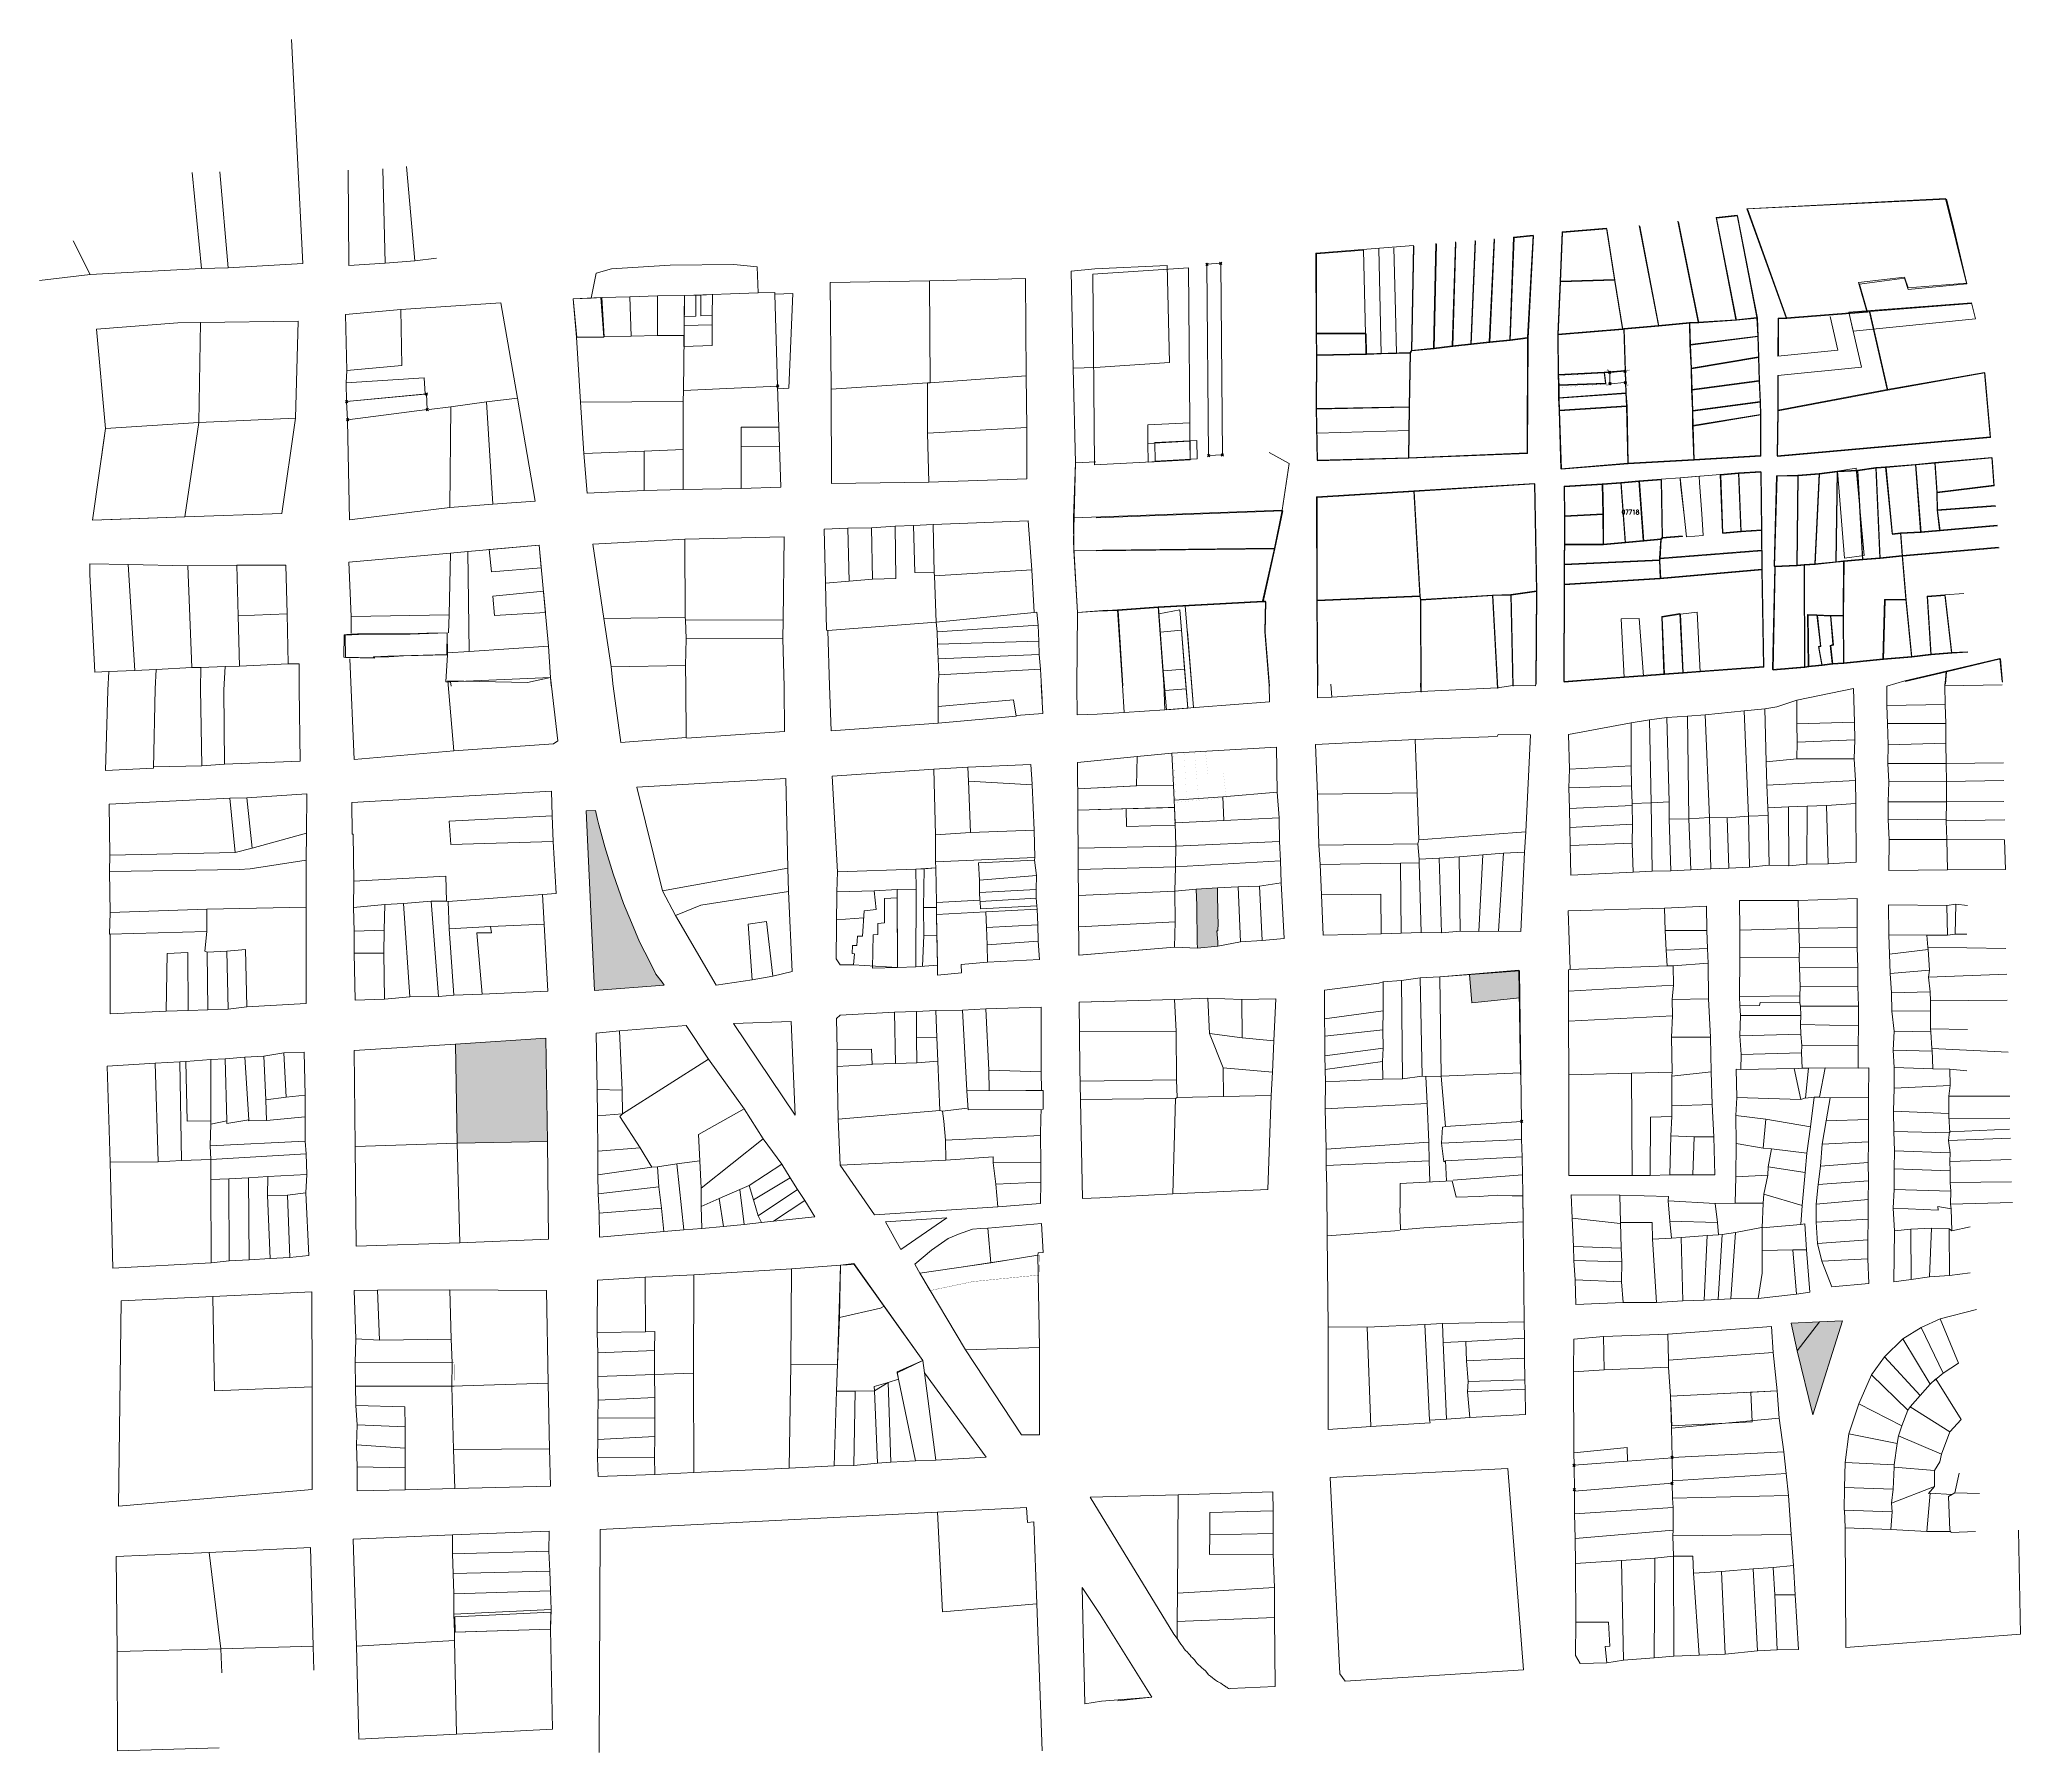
# Model space of a CAD drawing. Header units: millimetres. Extents: x 613495 to 614351, y 1317482 to 1318222.
import ezdxf
from ezdxf.enums import TextEntityAlignment as Align

# ---------------------------------------------------------------- set-up
doc = ezdxf.new("R2010")
doc.units = ezdxf.units.MM
doc.header["$PDMODE"] = 35
doc.header["$PDSIZE"] = 0.5
for name, color, linetype in [('2', 7, 'Continuous'), ('50', 7, 'Continuous'), ('6', 7, 'Continuous'), ('C-ANNO-MATC-TEXT', 150, 'Continuous'), ('CVL_CUADCON_LIN', 8, 'Continuous'), ('CVL_CUADCON_TIT', 1, 'Continuous'), ('CVL_CUADCON_TX', 2, 'Continuous'), ('CVL_PUNTO', 250, 'Continuous')]:
    doc.layers.add(name, color=color, linetype=linetype)
doc.layers.add('Nivel 2', color=7, linetype='Continuous', lineweight=0)
doc.layers.add('Nivel 6', color=7, linetype='Continuous', lineweight=0)
doc.styles.add('ROMANS', font='ROMANS', dxfattribs={"height": 0.2})
doc.styles.get("Standard").update_dxf_attribs({"font": 'TCCM____.TTF'})

msp = doc.modelspace()

# ---------------------------------------------------------------- hatches: boundary and pattern name
at = {"lineweight": 0}
h = msp.add_hatch(color=9, dxfattribs=at)
h.dxf.hatch_style = 1
h.paths.add_polyline_path([(613754.39, 1317831.76), (613751.04, 1317840.16), (613747.54, 1317848.35), (613743.03, 1317861.17), (613739.43, 1317872.92), (613736.8, 1317882.33), (613736.29, 1317884.72), (613735.43, 1317888.63), (613731.42, 1317888.43), (613734.95, 1317810.79), (613765.09, 1317813.04), (613764.23, 1317814.36), (613761.49, 1317817.87), (613759.05, 1317822.91)])
h = msp.add_hatch(color=7)
h.dxf.hatch_style = 1
h.paths.add_polyline_path([(614004.22, 1317853.5), (614004.2, 1317855.22), (613995.03, 1317854.54), (613995.31, 1317847.54), (613995.39, 1317831.1), (613995.52, 1317829.61), (613995.57, 1317829.07), (614004.39, 1317829.93), (614004.39, 1317830.21), (614004.39, 1317830.61), (614004.33, 1317831.81), (614003.9, 1317836.53), (614004.33, 1317836.58), (614004.5, 1317839.89), (614004.36, 1317843.5)])
h = msp.add_hatch(color=9, dxfattribs=at)
h.dxf.hatch_style = 1
h.paths.add_polyline_path([(614134.42, 1317819.32), (614113.03, 1317817.69), (614114.02, 1317805.51), (614134.6, 1317807.56)])
h = msp.add_hatch(color=9, dxfattribs=at)
h.dxf.hatch_style = 1
h.paths.add_polyline_path([(613713.93, 1317790.18), (613674.89, 1317787.59), (613675.71, 1317744.83), (613714.65, 1317745.49)])
h = msp.add_hatch(color=9)
h.dxf.hatch_style = 1
h.paths.add_polyline_path([(614274.27, 1317668.09), (614264.26, 1317667.56), (614254.73, 1317655), (614261.49, 1317627.36)])
h.paths.add_polyline_path([(614264.26, 1317667.56), (614252.01, 1317667.04), (614254.73, 1317655)])

# ---------------------------------------------------------------- linework, layer by layer
at = {"color": 1, "linetype": 'ByBlock', "lineweight": 0}
for p, q in [((613987.89, 1317975.23), (613991.3, 1317932.83)), ((613990.27, 1317976.99), (613993.82, 1317933.02)), ((613979.39, 1317965.62), (613988.59, 1317966.46)), ((613980.74, 1317948.87), (613979.39, 1317965.62)), ((613989.94, 1317949.72), (613980.74, 1317948.87))]:
    msp.add_line(p, q, dxfattribs=at)
at = {"color": 1, "linetype": 'ByBlock', "lineweight": 0, "flags": 128}
for points in [[(614330.01, 1318107.97), (614277.06, 1318103.9)], [(614268.95, 1318102.05), (614272.28, 1318087.47)], [(614277.06, 1318103.9), (614278.92, 1318095.76), (614331.76, 1318101.03)], [(614277.06, 1318103.9), (614282.48, 1318080.12)], [(614282.48, 1318080.12), (614246.32, 1318076.51)], [(614272.28, 1318087.47), (614246.37, 1318084.88)], [(613865.84, 1317850.87), (613860.25, 1317850.56)], [(613860.25, 1317850.56), (613860.25, 1317839.96)], [(613865.85, 1317820.77), (613865.84, 1317850.87)], [(613855.46, 1317834.9), (613855.06, 1317820.41), (613865.85, 1317820.77)], [(613857.46, 1317835.01), (613855.46, 1317834.9)], [(613860.25, 1317839.96), (613857.46, 1317839.81)], [(613857.46, 1317839.81), (613857.46, 1317835.01)]]:
    msp.add_lwpolyline(points, dxfattribs=at)
for points in [[(614330.01, 1318107.97), (614331.76, 1318101.03), (614278.92, 1318095.76), (614277.06, 1318103.9)], [(613712.89, 1317983.35), (613713.75, 1317974.19), (613691.8, 1317972.78), (613690.99, 1317981.24)], [(613855.06, 1317820.41), (613865.85, 1317820.77), (613865.84, 1317850.87), (613860.25, 1317850.56), (613860.25, 1317839.96), (613857.46, 1317839.81), (613857.46, 1317835.01), (613855.46, 1317834.9)]]:
    msp.add_lwpolyline(points, close=True, dxfattribs=at)
at = {"color": 1, "linetype": 'ByBlock', "lineweight": 0, "ltscale": 0.5, "flags": 128}
msp.add_lwpolyline([(613628.28, 1318057.43), (613627.88, 1318065.32), (613662.38, 1318068.59), (613662.69, 1318061.81), (613628.28, 1318057.43)], dxfattribs=at)
at = {"color": 1, "lineweight": 0}
msp.add_lwpolyline([(614113.03, 1317817.69), (614114.02, 1317805.51), (614134.85, 1317807.59)], dxfattribs=at)
at = {"color": 1, "linetype": 'ByBlock', "lineweight": 0}
msp.add_lwpolyline([(613928.8, 1317767.54), (613921.41, 1317767.58), (613895.84, 1317767.44), (613896.44, 1317759.2), (613928.81, 1317759.5), (613928.8, 1317767.54)], close=True, dxfattribs=at)
at = {"layer": '2', "color": 1, "linetype": 'ByBlock', "lineweight": 0}
for p, q in [((613643.58, 1318165.89), (613644.57, 1318125.15)), ((613657.32, 1318126.06), (613653.8, 1318166.84)), ((613565.21, 1318122.79), (613561.12, 1318164.23)), ((613573.07, 1318164.63), (613576.7, 1318123.14)), ((614172.26, 1318140.24), (614175.67, 1318118)), ((614186.45, 1318141.39), (614194.74, 1318098.18)), ((614203.17, 1318143.2), (614211.92, 1318099.59)), ((614228.2, 1318100.69), (614219.65, 1318144.86)), ((613517.02, 1318120.24), (613509.79, 1318134.84)), ((614088.81, 1318132.75), (614087.95, 1318087.44)), ((614097.56, 1318088.42), (614098.57, 1318133.68)), ((614106.96, 1318134.36), (614105.65, 1318089.35)), ((614115.46, 1318134.89), (614113.63, 1318090.23)), ((614123.69, 1318135.67), (614121.61, 1318091.12)), ((614130.46, 1318091.95), (614132.14, 1318136.29)), ((613517.02, 1318120.24), (613565.21, 1318122.79)), ((613576.7, 1318123.14), (613565.21, 1318122.79)), ((613644.57, 1318125.15), (613657.32, 1318126.06)), ((613666.73, 1318127.31), (613657.32, 1318126.06)), ((613982.43, 1318124.04), (613983.49, 1318082.14)), ((613495.22, 1318117.57), (613517.02, 1318120.24)), ((613879.8, 1318117.49), (613879.99, 1318073.44)), ((614152.27, 1318117.39), (614151.26, 1318094.38)), ((614175.67, 1318118), (614152.27, 1318117.39)), ((614179.18, 1318096.73), (614175.67, 1318118)), ((614301.09, 1318119.06), (614281.11, 1318116.73)), ((614281.11, 1318116.73), (614284.8, 1318104.26)), ((614302.58, 1318114.48), (614301.09, 1318119.06)), ((614327.85, 1318116.52), (614302.58, 1318114.48)), ((613738.13, 1318110.24), (613733.5, 1318109.97)), ((613738.13, 1318110.24), (613750.28, 1318110.64)), ((613739.17, 1318093.32), (613738.13, 1318110.24)), ((613750.28, 1318110.64), (613762.28, 1318110.93)), ((613750.28, 1318110.64), (613750.81, 1318093.62)), ((613762.2, 1318093.86), (613762.28, 1318110.93)), ((613762.28, 1318110.93), (613773.82, 1318111.17)), ((613773.82, 1318111.17), (613773.69, 1318093.85)), ((613773.82, 1318111.17), (613805.74, 1318112.3)), ((613812.91, 1318111.67), (613814.1, 1318072)), ((614285.82, 1318104.57), (614330.01, 1318107.97)), ((613564.75, 1318099.42), (613563.97, 1318056.19)), ((613651.26, 1318105.06), (613651.77, 1318080.88)), ((614194.74, 1318098.18), (614179.73, 1318096.88)), ((614208.16, 1318099.48), (614194.74, 1318098.18)), ((614211.92, 1318099.59), (614208.16, 1318099.48)), ((614208.16, 1318099.48), (614208.34, 1318089.96)), ((614211.92, 1318099.59), (614228.2, 1318100.69)), ((614237.3, 1318101.68), (614228.2, 1318100.69)), ((614237.67, 1318093.63), (614237.3, 1318101.68)), ((614246.46, 1318101.39), (614246.37, 1318084.88)), ((614249.96, 1318101.45), (614246.46, 1318101.39)), ((614284.8, 1318104.26), (614249.96, 1318101.45)), ((614284.8, 1318104.26), (614285.82, 1318104.57)), ((614293.58, 1318070.53), (614285.82, 1318104.57)), ((613727.27, 1318093.18), (613739.17, 1318093.32)), ((613727.27, 1318093.18), (613728.97, 1318065.04)), ((613750.81, 1318093.62), (613739.17, 1318093.32)), ((613762.2, 1318093.86), (613750.81, 1318093.62)), ((613773.69, 1318093.85), (613762.2, 1318093.86)), ((613773.48, 1318070.08), (613773.69, 1318093.85)), ((614046.84, 1318094.89), (614068.2, 1318094.83)), ((614046.91, 1318085.47), (614046.84, 1318094.89)), ((614068.2, 1318094.83), (614068.32, 1318085.97)), ((614087.95, 1318087.44), (614097.56, 1318088.42)), ((614105.65, 1318089.35), (614097.56, 1318088.42)), ((614105.65, 1318089.35), (614113.63, 1318090.23)), ((614113.63, 1318090.23), (614121.61, 1318091.12)), ((614121.61, 1318091.12), (614130.46, 1318091.95)), ((614138.19, 1318093.03), (614130.46, 1318091.95)), ((614151.26, 1318094.38), (614179.18, 1318096.73)), ((614151.4, 1318076.97), (614151.26, 1318094.38)), ((614179.18, 1318096.73), (614179.73, 1318096.88)), ((614179.73, 1318096.88), (614180.29, 1318078.71)), ((614208.34, 1318089.96), (614237.67, 1318093.63)), ((614208.87, 1318079.73), (614208.34, 1318089.96)), ((614237.67, 1318093.63), (614237.95, 1318084.62)), ((613651.77, 1318080.88), (613627.93, 1318078.76)), ((614046.91, 1318085.47), (614046.81, 1318062.36)), ((614068.32, 1318085.97), (614046.91, 1318085.47)), ((614068.32, 1318085.97), (614087.44, 1318086.52)), ((614086.99, 1318063.1), (614087.44, 1318086.52)), ((614087.44, 1318086.52), (614087.95, 1318087.44)), ((614237.95, 1318084.62), (614208.87, 1318079.73)), ((614238.18, 1318074.39), (614237.95, 1318084.62)), ((613814.1, 1318072), (613773.48, 1318070.08)), ((613814.1, 1318072), (613814.63, 1318054.22)), ((613878.92, 1318073.34), (613837.29, 1318070.7)), ((613878.92, 1318073.34), (613878.81, 1318051.7)), ((613879.99, 1318073.44), (613878.92, 1318073.34)), ((613921.46, 1318076.43), (613879.99, 1318073.44)), ((613921.76, 1318054.03), (613921.46, 1318076.43)), ((614151.4, 1318076.97), (614171.23, 1318077.98)), ((614151.56, 1318072.49), (614151.4, 1318076.97)), ((614171.8, 1318073.29), (614151.56, 1318072.49)), ((614151.58, 1318066.99), (614151.56, 1318072.49)), ((614180.29, 1318078.71), (614171.23, 1318077.98)), ((614171.23, 1318077.98), (614171.8, 1318073.29)), ((614180.29, 1318078.71), (614180.56, 1318069.14)), ((614208.87, 1318079.73), (614209.04, 1318070.52)), ((614209.04, 1318070.52), (614238.18, 1318074.39)), ((614238.18, 1318074.39), (614238.61, 1318065.38)), ((614246.32, 1318076.51), (614246.24, 1318061.53)), ((614335.62, 1318077.94), (614293.58, 1318070.53)), ((613663.52, 1318061.89), (613672.89, 1318063.07)), ((613672.89, 1318063.07), (613672.52, 1318019.53)), ((613688.34, 1318065.16), (613672.89, 1318063.07)), ((613688.34, 1318065.16), (613701.66, 1318066.73)), ((613691.02, 1318020.92), (613688.34, 1318065.16)), ((613728.97, 1318065.04), (613773.3, 1318065.3)), ((613728.97, 1318065.04), (613730.38, 1318042.8)), ((613773.3, 1318065.3), (613773.29, 1318044.52)), ((613773.3, 1318065.3), (613773.48, 1318070.08)), ((614046.81, 1318062.36), (614086.99, 1318063.1)), ((614086.99, 1318063.1), (614086.74, 1318041.05)), ((614180.56, 1318069.14), (614151.58, 1318066.99)), ((614151.58, 1318066.99), (614151.84, 1318061.55)), ((614151.84, 1318061.55), (614180.98, 1318063.43)), ((614180.98, 1318063.43), (614180.56, 1318069.14)), ((614180.98, 1318063.43), (614181.5, 1318038.64)), ((614209.42, 1318061.4), (614209.04, 1318070.52)), ((614238.61, 1318065.38), (614209.42, 1318061.4)), ((614238.77, 1318059.78), (614238.61, 1318065.38)), ((614246.24, 1318061.53), (614293.58, 1318070.53)), ((613563.97, 1318056.19), (613523.66, 1318053.71)), ((613563.97, 1318056.19), (613557.99, 1318015.53)), ((613563.97, 1318056.19), (613605.85, 1318058.11)), ((613798.36, 1318054.21), (613798.3, 1318046.03)), ((613814.63, 1318054.22), (613798.36, 1318054.21)), ((613814.87, 1318045.79), (613814.63, 1318054.22)), ((614209.42, 1318061.4), (614209.49, 1318054.99)), ((614209.49, 1318054.99), (614238.77, 1318059.78)), ((614209.98, 1318040.28), (614209.49, 1318054.99)), ((613798.3, 1318046.03), (613814.87, 1318045.79)), ((613798.3, 1318046.03), (613798.42, 1318027.69)), ((613878.81, 1318051.7), (613921.76, 1318054.03)), ((613878.81, 1318051.7), (613879.51, 1318030.47)), ((613730.38, 1318042.8), (613756.51, 1318043.91)), ((613756.51, 1318043.91), (613756.43, 1318026.89)), ((613773.29, 1318044.52), (613756.51, 1318043.91)), ((613773.26, 1318027.3), (613773.29, 1318044.52)), ((614181.5, 1318038.64), (614209.98, 1318040.28)), ((614305.81, 1318038.17), (614292.89, 1318037.03)), ((614305.81, 1318038.17), (614314.1, 1318039)), ((614308.01, 1318008.95), (614305.81, 1318038.17)), ((614314.1, 1318039), (614314.99, 1318026.18)), ((614170.44, 1318029.71), (614178.45, 1318030.35)), ((614170.74, 1318016.8), (614170.44, 1318029.71)), ((614186.31, 1318030.99), (614178.45, 1318030.35)), ((614178.45, 1318030.35), (614180.33, 1318004.52)), ((614186.31, 1318030.99), (614195.89, 1318031.76)), ((614188.18, 1318005.26), (614186.31, 1318030.99)), ((614195.89, 1318031.76), (614204.05, 1318032.41)), ((614195.89, 1318031.76), (614196.33, 1318006.59)), ((614204.05, 1318032.41), (614221.45, 1318033.81)), ((614221.45, 1318033.81), (614229.27, 1318034.44)), ((614221.45, 1318033.81), (614222.35, 1318008.59)), ((614229.27, 1318034.44), (614230.26, 1318009.35)), ((614254.96, 1318033.44), (614254.54, 1317994.65)), ((614254.96, 1318033.44), (614264.11, 1318034.22)), ((614264.11, 1318034.22), (614262.27, 1317995.22)), ((614264.11, 1318034.22), (614271.94, 1318035.26)), ((614271.32, 1317996.1), (614271.94, 1318035.26)), ((614271.94, 1318035.26), (614280.74, 1318035.68)), ((614288.67, 1318036.76), (614280.74, 1318035.68)), ((614280.74, 1318035.68), (614282.91, 1317997.2)), ((614288.67, 1318036.76), (614292.89, 1318037.03)), ((614290.39, 1317997.77), (614288.67, 1318036.76)), ((614292.89, 1318037.03), (614295.66, 1318008.17)), ((614314.99, 1318026.18), (614339.65, 1318029.18)), ((613672.52, 1318019.53), (613691.02, 1318020.92)), ((613756.43, 1318026.89), (613773.26, 1318027.3)), ((613798.42, 1318027.69), (613773.26, 1318027.3)), ((614091.61, 1317981.3), (614089.01, 1318026.7)), ((614314.99, 1318026.18), (614315.16, 1318018.54)), ((614315.16, 1318018.54), (614340.28, 1318020.42)), ((613854.68, 1318010.72), (613864.94, 1318011.47)), ((613864.94, 1318011.47), (613872.77, 1318011.7)), ((613864.94, 1318011.47), (613865.19, 1317988.86)), ((613872.77, 1318011.7), (613881.31, 1318012.13)), ((613873.37, 1317991.38), (613872.77, 1318011.7)), ((613881.31, 1318012.13), (613881.81, 1317991.26)), ((614028.79, 1318001.94), (614032.16, 1318018.39)), ((614153.93, 1317986.39), (614154.09, 1318015.94)), ((614154.09, 1318015.94), (614170.74, 1318016.8)), ((614170.84, 1318003.63), (614170.74, 1318016.8)), ((614316.2, 1318009.78), (614315.16, 1318018.54)), ((614341.02, 1318011.92), (614316.2, 1318009.78)), ((613774.06, 1318005.82), (613774.15, 1317971.98)), ((613844.41, 1318010.63), (613854.68, 1318010.72)), ((613844.41, 1318010.63), (613845.06, 1317987.62)), ((613854.68, 1318010.72), (613855.18, 1317988.62)), ((614154.02, 1318003.63), (614170.84, 1318003.63)), ((614180.33, 1318004.52), (614170.84, 1318003.63)), ((614188.18, 1318005.26), (614180.33, 1318004.52)), ((614188.18, 1318005.26), (614195.74, 1318005.97)), ((614195.25, 1317997.61), (614195.74, 1318005.97)), ((614196.33, 1318006.59), (614195.74, 1318005.97)), ((614205, 1318007.26), (614196.33, 1318006.59)), ((614222.35, 1318008.59), (614230.26, 1318009.35)), ((614230.26, 1318009.35), (614239.24, 1318009.92)), ((614239.24, 1318009.92), (614239.35, 1317992.84)), ((614295.66, 1318008.17), (614299.32, 1318008.53)), ((614299.32, 1318008.53), (614308.01, 1318008.95)), ((614299.32, 1318008.53), (614300.05, 1317998.76)), ((614316.2, 1318009.78), (614308.01, 1318008.95)), ((613533.47, 1317994.92), (613536.35, 1317949.11)), ((613533.47, 1317994.92), (613559.25, 1317994.35)), ((613580.4, 1317994.63), (613559.25, 1317994.35)), ((613559.25, 1317994.35), (613561.06, 1317950.36)), ((613581, 1317972.68), (613580.4, 1317994.63)), ((613672.81, 1317999.72), (613672.16, 1317973.1)), ((613672.81, 1317999.72), (613680.28, 1318000.51)), ((613680.28, 1318000.51), (613680.77, 1317957.33)), ((614023.66, 1317979.08), (614028.79, 1318001.94)), ((614153.97, 1317994.98), (614195.17, 1317996.95)), ((614195.17, 1317996.95), (614195.25, 1317997.61)), ((614195.17, 1317996.95), (614195.53, 1317989.04)), ((614195.25, 1317997.61), (614239.3, 1318001.13)), ((614254.54, 1317994.65), (614244.72, 1317994.12)), ((614254.54, 1317994.65), (614257.64, 1317994.86)), ((614262.27, 1317995.22), (614257.64, 1317994.86)), ((614257.64, 1317994.86), (614257.8, 1317950.72)), ((614262.27, 1317995.22), (614271.32, 1317996.1)), ((614274.73, 1317996.42), (614271.32, 1317996.1)), ((614274.53, 1317972.95), (614274.73, 1317996.42)), ((614282.91, 1317997.2), (614274.73, 1317996.42)), ((614282.91, 1317997.2), (614290.39, 1317997.77)), ((614300.05, 1317998.76), (614290.39, 1317997.77)), ((614341.7, 1318002.35), (614300.05, 1317998.76)), ((614300.05, 1317998.76), (614301.62, 1317979.92)), ((613845.06, 1317987.62), (613834.85, 1317986.88)), ((613834.85, 1317986.88), (613835.24, 1317966.46)), ((613855.18, 1317988.62), (613845.06, 1317987.62)), ((613865.19, 1317988.86), (613855.18, 1317988.62)), ((613881.81, 1317991.26), (613873.37, 1317991.38)), ((613881.81, 1317991.26), (613881.86, 1317989.94)), ((613881.86, 1317989.94), (613923.9, 1317992.57)), ((613882.56, 1317969.97), (613881.86, 1317989.94)), ((613923.9, 1317992.57), (613924.94, 1317974.13)), ((614195.33, 1317989.02), (614153.93, 1317986.39)), ((614239.35, 1317992.84), (614195.33, 1317989.02)), ((613978.5, 1317976.65), (614023.66, 1317979.08)), ((614091.61, 1317981.3), (614047.06, 1317979.43)), ((614091.92, 1317979.77), (614091.61, 1317981.3)), ((614122.99, 1317981.71), (614091.92, 1317979.77)), ((614130.92, 1317981.93), (614122.99, 1317981.71)), ((614141.96, 1317983.53), (614130.92, 1317981.93)), ((614292.47, 1317979.7), (614291.71, 1317954.09)), ((614301.62, 1317979.92), (614292.47, 1317979.7)), ((614304.07, 1317955.19), (614301.62, 1317979.92)), ((614310.77, 1317981.26), (614318.45, 1317981.74)), ((614312.41, 1317956.07), (614310.77, 1317981.26)), ((614318.45, 1317981.74), (614326.74, 1317982.36)), ((614318.45, 1317981.74), (614321.31, 1317956.85)), ((613581, 1317972.68), (613602.14, 1317973.57)), ((613581.6, 1317950.99), (613581, 1317972.68)), ((613602.14, 1317973.57), (613602.59, 1317951.93)), ((613629.86, 1317972.35), (613672.16, 1317973.1)), ((613629.89, 1317965.03), (613629.86, 1317972.35)), ((613672.16, 1317973.1), (613671.88, 1317965.43)), ((613774.15, 1317971.98), (613739.07, 1317971.61)), ((613739.07, 1317971.61), (613742.16, 1317950.64)), ((613774.26, 1317971.02), (613774.15, 1317971.98)), ((613816.46, 1317970.81), (613774.26, 1317971.02)), ((613774.26, 1317971.02), (613774.55, 1317962.79)), ((613816.39, 1317962.89), (613816.46, 1317970.81)), ((613835.8, 1317966.36), (613882.56, 1317969.97)), ((613924.94, 1317974.13), (613882.56, 1317969.97)), ((613883.03, 1317965.76), (613882.56, 1317969.97)), ((613926.65, 1317968.65), (613883.03, 1317965.76)), ((613924.94, 1317974.13), (613926.16, 1317974.29)), ((613926.16, 1317974.29), (613926.65, 1317968.65)), ((613926.98, 1317961.75), (613926.65, 1317968.65)), ((613961.01, 1317975.34), (613978.5, 1317976.65)), ((614204.03, 1317973.72), (614196.19, 1317972.36)), ((614196.19, 1317972.36), (614197.11, 1317947.67)), ((614205.28, 1317948.28), (614204.03, 1317973.72)), ((614259.47, 1317950.92), (614259.17, 1317973.22)), ((614259.17, 1317973.22), (614263.19, 1317973.08)), ((614263.19, 1317973.08), (614264.74, 1317959.69)), ((614263.19, 1317973.08), (614269.09, 1317972.83)), ((614269.09, 1317972.83), (614274.53, 1317972.95)), ((614269.09, 1317972.83), (614270.13, 1317960.26)), ((614274.53, 1317972.95), (614274.63, 1317952.33)), ((613774.29, 1317951.31), (613774.55, 1317962.79)), ((613774.55, 1317962.79), (613816.39, 1317962.89)), ((613835.24, 1317966.46), (613835.8, 1317966.36)), ((613883.03, 1317965.76), (613883.21, 1317960.48)), ((613883.21, 1317960.48), (613926.98, 1317961.75)), ((613883.54, 1317954.18), (613883.21, 1317960.48)), ((613926.98, 1317961.75), (613927.16, 1317956.01)), ((614270.13, 1317960.26), (614268.96, 1317959.95)), ((613602.59, 1317951.93), (613581.6, 1317950.99)), ((613671.5, 1317955.88), (613670.7, 1317944.24)), ((613680.77, 1317957.33), (613671.48, 1317956.67)), ((613680.77, 1317957.33), (613715.13, 1317959.54)), ((613715.13, 1317959.54), (613715.97, 1317946.01)), ((613927.16, 1317956.01), (613883.54, 1317954.18)), ((613883.54, 1317954.18), (613883.77, 1317947.27)), ((613927.64, 1317949.71), (613927.16, 1317956.01)), ((614265.27, 1317951.5), (614259.47, 1317950.92)), ((614264.74, 1317959.69), (614263.88, 1317959.49)), ((614263.88, 1317959.49), (614265.27, 1317951.5)), ((614269.85, 1317952.06), (614265.27, 1317951.5)), ((614268.96, 1317959.95), (614269.85, 1317952.06)), ((614274.63, 1317952.33), (614269.85, 1317952.06)), ((614291.71, 1317954.09), (614274.63, 1317952.33)), ((614291.71, 1317954.09), (614304.07, 1317955.19)), ((614304.07, 1317955.19), (614312.41, 1317956.07)), ((614321.31, 1317956.85), (614312.41, 1317956.07)), ((614328.23, 1317957.22), (614321.31, 1317956.85)), ((613536.35, 1317949.11), (613525.12, 1317948.66)), ((613545.56, 1317949.55), (613536.35, 1317949.11)), ((613561.06, 1317950.36), (613545.56, 1317949.55)), ((613561.06, 1317950.36), (613564.87, 1317950.38)), ((613564.87, 1317950.38), (613575.45, 1317950.82)), ((613575.45, 1317950.82), (613581.6, 1317950.99)), ((613670.7, 1317944.24), (613672.81, 1317944.12)), ((613672.81, 1317944.12), (613715.97, 1317946.01)), ((613742.16, 1317950.64), (613774.29, 1317951.31)), ((613883.77, 1317947.27), (613927.64, 1317949.71)), ((614197.11, 1317947.67), (614205.28, 1317948.28)), ((614257.8, 1317950.72), (614259.47, 1317950.92)), ((614254.53, 1317936.33), (614245.95, 1317933.42)), ((614254.5, 1317926.01), (614254.53, 1317936.33)), ((614293.42, 1317933.94), (614318.63, 1317934.42)), ((614318.63, 1317934.42), (614318.52, 1317942.5)), ((614318.9, 1317926.14), (614318.63, 1317934.42)), ((613883.45, 1317933.56), (613883.5, 1317926.39)), ((613883.5, 1317926.39), (613917.15, 1317929.34)), ((614182.98, 1317926.43), (614182.96, 1317907.93)), ((614190.91, 1317927.71), (614182.98, 1317926.43)), ((614190.91, 1317927.71), (614198.33, 1317928.78)), ((614191.63, 1317891.93), (614190.91, 1317927.71)), ((614207.22, 1317929.35), (614198.33, 1317928.78)), ((614198.33, 1317928.78), (614199.31, 1317892.3)), ((614214.95, 1317929.92), (614207.22, 1317929.35)), ((614207.86, 1317885.04), (614207.22, 1317929.35)), ((614214.95, 1317929.92), (614231.72, 1317931.72)), ((614216.75, 1317885.51), (614214.95, 1317929.92)), ((614231.72, 1317931.72), (614240.66, 1317932.5)), ((614231.72, 1317931.72), (614233.68, 1317886.14)), ((614245.95, 1317933.42), (614240.66, 1317932.5)), ((614240.66, 1317932.5), (614241.21, 1317909.63)), ((614279.41, 1317926.75), (614254.5, 1317926.01)), ((614254.5, 1317926.01), (614254.62, 1317918.08)), ((614279.57, 1317919.08), (614279.41, 1317926.75)), ((614293.42, 1317933.94), (614293.74, 1317926.16)), ((614293.74, 1317926.16), (614318.9, 1317926.14)), ((614294.01, 1317917.01), (614293.74, 1317926.16)), ((614318.97, 1317917.71), (614318.9, 1317926.14)), ((614089.56, 1317919.24), (614090.47, 1317896.23)), ((614254.58, 1317910.87), (614254.62, 1317918.08)), ((614254.62, 1317918.08), (614279.57, 1317919.08)), ((614279.57, 1317919.08), (614279.23, 1317910.95)), ((614318.97, 1317917.71), (614294.01, 1317917.01)), ((614319.03, 1317908.91), (614318.97, 1317917.71)), ((613969.23, 1317899.22), (613969.51, 1317911.93)), ((613969.51, 1317911.93), (613984.46, 1317913.32)), ((613984.46, 1317913.32), (613985.19, 1317899.5)), ((614241.21, 1317909.63), (614254.58, 1317910.87)), ((614241.21, 1317909.63), (614241.58, 1317899.52)), ((614279.23, 1317910.95), (614254.58, 1317910.87)), ((614279.86, 1317901.6), (614279.23, 1317910.95)), ((614293.82, 1317908.83), (614294.01, 1317917.01)), ((614319.03, 1317908.91), (614293.82, 1317908.83)), ((614293.82, 1317908.83), (614294.24, 1317901.01)), ((614343.84, 1317909.25), (614319.03, 1317908.91)), ((614319.03, 1317908.91), (614319.15, 1317901.09)), ((613544.42, 1317907.47), (613565.26, 1317907.95)), ((613565.26, 1317907.95), (613575.07, 1317908.65)), ((613896.24, 1317907.26), (613881.6, 1317906.42)), ((613881.6, 1317906.42), (613882.33, 1317878.09)), ((613896.24, 1317907.26), (613896.59, 1317901.31)), ((613897.53, 1317879.09), (613896.59, 1317901.31)), ((613896.59, 1317901.31), (613924.14, 1317899.74)), ((614156.23, 1317906.37), (614156.04, 1317898.44)), ((614182.96, 1317907.93), (614156.23, 1317906.37)), ((614183.03, 1317899.29), (614182.96, 1317907.93)), ((614241.58, 1317899.52), (614279.86, 1317901.6)), ((614279.86, 1317901.6), (614279.98, 1317891.59)), ((614294.24, 1317901.01), (614294, 1317892.27)), ((614294.24, 1317901.01), (614319.15, 1317901.09)), ((614319.15, 1317901.09), (614343.95, 1317901.48)), ((614319.15, 1317901.09), (614319.22, 1317892.3)), ((613584.71, 1317893.99), (613577.45, 1317893.95)), ((613577.45, 1317893.95), (613579.76, 1317870.41)), ((613587.13, 1317872.28), (613584.71, 1317893.99)), ((613924.14, 1317899.74), (613924.93, 1317880.12)), ((613969.23, 1317899.22), (613968.93, 1317899.27)), ((613985.19, 1317899.5), (613969.23, 1317899.22)), ((613985.41, 1317893.09), (613985.19, 1317899.5)), ((614006.5, 1317894.49), (613985.41, 1317893.09)), ((613985.41, 1317893.09), (613985.62, 1317889.89)), ((614006.5, 1317894.49), (614030.03, 1317896.55)), ((614006.87, 1317884.28), (614006.5, 1317894.49)), ((614030.03, 1317896.55), (614030.81, 1317885.48)), ((614090.47, 1317896.23), (614047.47, 1317895.66)), ((614047.47, 1317895.66), (614047.96, 1317873.61)), ((614090.47, 1317896.23), (614091.17, 1317875.9)), ((614156.04, 1317898.44), (614183.03, 1317899.29)), ((614156.36, 1317889.4), (614156.04, 1317898.44)), ((614183.03, 1317899.29), (614183.4, 1317891.67)), ((614183.4, 1317891.67), (614183.3, 1317890.75)), ((614183.4, 1317891.67), (614191.63, 1317891.93)), ((614199.31, 1317892.3), (614191.63, 1317891.93)), ((614191.94, 1317862.36), (614191.63, 1317891.93)), ((614199.31, 1317892.3), (614199.42, 1317884.78)), ((614241.58, 1317899.52), (614242.01, 1317889.71)), ((614279.98, 1317891.59), (614267.32, 1317890.81)), ((614294, 1317892.27), (614293.92, 1317884.49)), ((614319.22, 1317892.3), (614294, 1317892.27)), ((614319.22, 1317892.3), (614319.05, 1317884.47)), ((614343.92, 1317892.53), (614319.22, 1317892.3)), ((613716.67, 1317886.22), (613672.14, 1317883.9)), ((613672.14, 1317883.9), (613672.89, 1317873.83)), ((613717.07, 1317875.14), (613716.67, 1317886.22)), ((613985.62, 1317889.89), (613982.86, 1317889.86)), ((613985.62, 1317889.89), (613985.83, 1317883.18)), ((613985.83, 1317883.18), (613985.68, 1317883.08)), ((613985.83, 1317883.18), (614006.87, 1317884.28)), ((613986.21, 1317873.22), (613985.83, 1317883.18)), ((614030.81, 1317885.48), (614006.87, 1317884.28)), ((614030.81, 1317885.48), (614031.03, 1317875.11)), ((614183.3, 1317890.75), (614156.36, 1317889.4)), ((614156.36, 1317889.4), (614156.37, 1317881.22)), ((614183.46, 1317882.72), (614183.3, 1317890.75)), ((614199.42, 1317884.78), (614207.86, 1317885.04)), ((614200.07, 1317862.57), (614199.42, 1317884.78)), ((614207.86, 1317885.04), (614216.75, 1317885.51)), ((614207.86, 1317885.04), (614208.71, 1317862.89)), ((614217.4, 1317863.41), (614216.75, 1317885.51)), ((614216.75, 1317885.51), (614224.48, 1317885.42)), ((614233.68, 1317886.14), (614224.48, 1317885.42)), ((614224.48, 1317885.42), (614225.18, 1317863.67)), ((614242.07, 1317886.36), (614233.68, 1317886.14)), ((614234.12, 1317864.14), (614233.68, 1317886.14)), ((614242.01, 1317889.71), (614250.85, 1317890.23)), ((614242.01, 1317889.71), (614242.07, 1317886.36)), ((614242.07, 1317886.36), (614242.51, 1317864.96)), ((614258.98, 1317890.49), (614250.85, 1317890.23)), ((614250.85, 1317890.23), (614251.1, 1317864.67)), ((614258.83, 1317865.44), (614258.98, 1317890.49)), ((614258.98, 1317890.49), (614267.32, 1317890.81)), ((614267.32, 1317890.81), (614268.13, 1317865.6)), ((614293.92, 1317884.49), (614319.03, 1317884.78)), ((614293.92, 1317884.49), (614294.49, 1317876.06)), ((614319.03, 1317884.78), (614319.08, 1317884.17)), ((614319.08, 1317884.17), (614344.34, 1317884.61)), ((614319.35, 1317876.09), (614319.08, 1317884.17)), ((613587.13, 1317872.28), (613610.52, 1317878.85)), ((613610.52, 1317878.85), (613610.41, 1317867.16)), ((613672.89, 1317873.83), (613717.07, 1317875.14)), ((613717.07, 1317875.14), (613718.42, 1317852.76)), ((613882.33, 1317878.09), (613897.53, 1317879.09)), ((613882.33, 1317878.09), (613882.37, 1317866.45)), ((613924.93, 1317880.12), (613897.53, 1317879.09)), ((613925.33, 1317868.27), (613924.93, 1317880.12)), ((614031.03, 1317875.11), (613986.21, 1317873.22)), ((614031.03, 1317875.11), (614031.46, 1317866.78)), ((614091.17, 1317875.9), (614090.81, 1317874.17)), ((614091.17, 1317875.9), (614137.37, 1317879.31)), ((614137.37, 1317879.31), (614136.82, 1317870.52)), ((614156.37, 1317881.22), (614183.46, 1317882.72)), ((614156.54, 1317873.44), (614156.37, 1317881.22)), ((614183.46, 1317882.72), (614183.33, 1317874.39)), ((614294.49, 1317876.06), (614319.35, 1317876.09)), ((614319.35, 1317876.09), (614319.68, 1317862.88)), ((614319.35, 1317876.09), (614344.31, 1317875.97)), ((613525.46, 1317862.15), (613525.57, 1317869.21)), ((613525.57, 1317869.21), (613579.76, 1317870.41)), ((613579.76, 1317870.41), (613587.13, 1317872.28)), ((613610.41, 1317867.16), (613586.26, 1317863.33)), ((613610.39, 1317846.82), (613610.41, 1317867.16)), ((613882.37, 1317866.45), (613925.33, 1317868.27)), ((613882.37, 1317866.45), (613882.47, 1317863.81)), ((613925.07, 1317867.05), (613900.97, 1317866.02)), ((613900.97, 1317866.02), (613901.32, 1317858.54)), ((613925.33, 1317868.27), (613925.07, 1317867.05)), ((613925.93, 1317860.49), (613925.07, 1317867.05)), ((613986.07, 1317864.18), (613986.21, 1317873.22)), ((614031.46, 1317866.78), (613986.07, 1317864.18)), ((613986.21, 1317873.22), (613986.26, 1317873.73)), ((614031.46, 1317866.78), (614031.68, 1317857.28)), ((614047.96, 1317873.61), (614090.81, 1317874.17)), ((614047.96, 1317873.61), (614048.49, 1317865.17)), ((614091.39, 1317865.99), (614083.25, 1317865.78)), ((614090.81, 1317874.17), (614091.33, 1317867.57)), ((614091.33, 1317867.57), (614099.97, 1317867.93)), ((614091.33, 1317867.57), (614091.39, 1317865.99)), ((614092.25, 1317835.81), (614091.39, 1317865.99)), ((614099.97, 1317867.93), (614108.67, 1317868.6)), ((614099.97, 1317867.93), (614100.95, 1317835.71)), ((614108.67, 1317868.6), (614118.88, 1317869.48)), ((614109.08, 1317836.49), (614108.67, 1317868.6)), ((614117.11, 1317836.35), (614118.88, 1317869.48)), ((614118.88, 1317869.48), (614127.72, 1317870.2)), ((614127.72, 1317870.2), (614125.55, 1317836.41)), ((614136.82, 1317870.52), (614127.72, 1317870.2)), ((614183.33, 1317874.39), (614156.54, 1317873.44)), ((614183.81, 1317861.94), (614183.33, 1317874.39)), ((613581.48, 1317863.13), (613525.46, 1317862.15)), ((613525.46, 1317862.15), (613525.7, 1317844.5)), ((613586.26, 1317863.33), (613581.48, 1317863.13)), ((613630.99, 1317857.98), (613630.87, 1317846.69)), ((613670.69, 1317860.26), (613630.99, 1317857.98)), ((613671.04, 1317849.43), (613670.69, 1317860.26)), ((613764.37, 1317853.86), (613818.52, 1317863.6)), ((613818.52, 1317863.6), (613818.86, 1317853.53)), ((613839.76, 1317853.5), (613840.02, 1317862.09)), ((613840.02, 1317862.09), (613873.77, 1317863.16)), ((613882.47, 1317863.81), (613873.77, 1317863.16)), ((613873.77, 1317863.16), (613873.92, 1317854.62)), ((613882.47, 1317863.81), (613882.76, 1317848.86)), ((613901.32, 1317858.54), (613925.93, 1317860.49)), ((613901.42, 1317853.1), (613901.32, 1317858.54)), ((613925.93, 1317860.49), (613925.87, 1317854.49)), ((613986.07, 1317864.18), (613985.78, 1317853.71)), ((614048.49, 1317865.17), (614083.25, 1317865.78)), ((614048.49, 1317865.17), (614049.07, 1317852.11)), ((614083.25, 1317865.78), (614083.51, 1317835.59)), ((614183.81, 1317861.94), (614191.94, 1317862.36)), ((614200.07, 1317862.57), (614191.94, 1317862.36)), ((614208.71, 1317862.89), (614200.07, 1317862.57)), ((614208.71, 1317862.89), (614217.4, 1317863.41)), ((614225.18, 1317863.67), (614217.4, 1317863.41)), ((614234.12, 1317864.14), (614225.18, 1317863.67)), ((614242.51, 1317864.96), (614234.12, 1317864.14)), ((614242.51, 1317864.96), (614251.1, 1317864.67)), ((614251.1, 1317864.67), (614258.83, 1317865.44)), ((614268.13, 1317865.6), (614258.83, 1317865.44)), ((613652.43, 1317848.44), (613664.48, 1317849.38)), ((613664.48, 1317849.38), (613671.04, 1317849.43)), ((613664.48, 1317849.38), (613667.64, 1317808.25)), ((613671.7, 1317849.27), (613671.04, 1317849.43)), ((613712.52, 1317852.31), (613671.7, 1317849.27)), ((613671.7, 1317849.27), (613672.24, 1317837.37)), ((613718.42, 1317852.76), (613712.52, 1317852.31)), ((613712.52, 1317852.31), (613713.27, 1317839.45)), ((613764.37, 1317853.86), (613770, 1317843.18)), ((613780.99, 1317847.64), (613818.86, 1317853.53)), ((613855.82, 1317853.88), (613839.76, 1317853.5)), ((613865.84, 1317854.43), (613855.82, 1317853.88)), ((613856.63, 1317845.75), (613855.82, 1317853.88)), ((613873.92, 1317854.62), (613865.84, 1317854.43)), ((613865.84, 1317854.43), (613865.85, 1317820.77)), ((613873.83, 1317821.06), (613873.92, 1317854.62)), ((613882.76, 1317848.86), (613882.75, 1317843.67)), ((613901.52, 1317849.8), (613882.76, 1317848.86)), ((613925.87, 1317854.49), (613901.42, 1317853.1)), ((613901.42, 1317853.1), (613901.52, 1317849.8)), ((613901.67, 1317849.19), (613901.52, 1317849.8)), ((613925.82, 1317850.63), (613901.67, 1317849.19)), ((613901.82, 1317846.03), (613901.67, 1317849.19)), ((613925.87, 1317854.49), (613925.82, 1317850.63)), ((613925.82, 1317850.63), (613926.17, 1317847.37)), ((613985.78, 1317853.71), (613995.03, 1317854.54)), ((613985.86, 1317840.4), (613985.78, 1317853.71)), ((614004.2, 1317855.22), (614013.18, 1317855.57)), ((614013.18, 1317855.57), (614022.33, 1317855.94)), ((614014.08, 1317831.84), (614013.18, 1317855.57)), ((614031.68, 1317857.28), (614022.33, 1317855.94)), ((614022.33, 1317855.94), (614023.54, 1317832.42)), ((614049.07, 1317852.11), (614074.79, 1317852.4)), ((614074.79, 1317852.4), (614074.97, 1317835.28)), ((614255.14, 1317849.68), (614280.66, 1317850.58)), ((614255.14, 1317849.68), (614255.37, 1317837.54)), ((614280.66, 1317850.58), (614280.58, 1317838.03)), ((613525.48, 1317835.1), (613525.7, 1317844.5)), ((613525.7, 1317844.5), (613567.43, 1317845.87)), ((613567.43, 1317845.87), (613567.42, 1317836.31)), ((613567.43, 1317845.87), (613610.39, 1317846.82)), ((613630.87, 1317846.69), (613644.35, 1317847.99)), ((613631.17, 1317836.42), (613630.87, 1317846.69)), ((613644.35, 1317847.99), (613644.13, 1317836.91)), ((613652.43, 1317848.44), (613644.35, 1317847.99)), ((613655.18, 1317808.11), (613652.43, 1317848.44)), ((613770, 1317843.18), (613780.99, 1317847.64)), ((613809.29, 1317840.68), (613801.36, 1317839.42)), ((613812.07, 1317817.03), (613809.29, 1317840.68)), ((613850.77, 1317834.21), (613851.49, 1317845.24)), ((613851.49, 1317845.24), (613856.63, 1317845.75)), ((613882.75, 1317843.67), (613904.15, 1317844.76)), ((613882.75, 1317843.67), (613883.24, 1317821.71)), ((613926.17, 1317847.37), (613901.82, 1317846.03)), ((613926.27, 1317846), (613904.15, 1317844.76)), ((613904.15, 1317844.76), (613904.4, 1317837.95)), ((613926.27, 1317846), (613926.17, 1317847.37)), ((613926.57, 1317839.13), (613926.27, 1317846)), ((613985.67, 1317829.57), (613985.86, 1317840.4)), ((614197.3, 1317846.36), (614197.63, 1317836.75)), ((614323.26, 1317848.04), (614319.3, 1317847.58)), ((614319.3, 1317847.58), (614319.67, 1317834.72)), ((614323.26, 1317848.04), (614322.98, 1317835.18)), ((614328.29, 1317847.59), (614323.26, 1317848.04)), ((613567.42, 1317836.31), (613525.48, 1317835.1)), ((613567.42, 1317836.31), (613566.65, 1317827.72)), ((613631.17, 1317836.42), (613631.11, 1317826.91)), ((613644.13, 1317836.91), (613631.17, 1317836.42)), ((613644.02, 1317826.99), (613644.13, 1317836.91)), ((613672.24, 1317837.37), (613690.09, 1317838.42)), ((613674.15, 1317808.75), (613672.24, 1317837.37)), ((613690.44, 1317835.67), (613684.09, 1317835.73)), ((613684.09, 1317835.73), (613686.4, 1317809.24)), ((613713.27, 1317839.45), (613690.09, 1317838.42)), ((613690.09, 1317838.42), (613690.44, 1317835.67)), ((613801.36, 1317839.42), (613803.17, 1317815.37)), ((613848.38, 1317830.2), (613848.68, 1317834.22)), ((613848.68, 1317834.22), (613850.77, 1317834.21)), ((613904.4, 1317837.95), (613926.57, 1317839.13)), ((613904.6, 1317830.57), (613904.4, 1317837.95)), ((613926.76, 1317832.12), (613904.6, 1317830.57)), ((613926.57, 1317839.13), (613926.76, 1317832.12)), ((614014.08, 1317831.84), (614004.39, 1317829.93)), ((614023.54, 1317832.42), (614014.08, 1317831.84)), ((614074.97, 1317835.28), (614083.51, 1317835.59)), ((614083.51, 1317835.59), (614092.25, 1317835.81)), ((614100.95, 1317835.71), (614092.25, 1317835.81)), ((614109.08, 1317836.49), (614100.95, 1317835.71)), ((614117.11, 1317836.35), (614109.08, 1317836.49)), ((614125.55, 1317836.41), (614117.11, 1317836.35)), ((614197.63, 1317836.75), (614215.67, 1317836.72)), ((614198.1, 1317828.22), (614197.63, 1317836.75)), ((614215.67, 1317836.72), (614215.99, 1317829)), ((614229.9, 1317836.84), (614229.87, 1317825)), ((614255.37, 1317837.54), (614229.9, 1317836.84)), ((614255.37, 1317837.54), (614280.58, 1317838.03)), ((614255.74, 1317829.2), (614255.37, 1317837.54)), ((614280.58, 1317838.03), (614280.54, 1317829.54)), ((614310.68, 1317834.66), (614294.31, 1317834.84)), ((614294.31, 1317834.84), (614294.58, 1317826.56)), ((614319.67, 1317834.72), (614310.68, 1317834.66)), ((614310.68, 1317834.66), (614311.14, 1317829.48)), ((614322.98, 1317835.18), (614319.67, 1317834.72)), ((614322.98, 1317835.18), (614327.91, 1317835.09)), ((613549.85, 1317801.86), (613550.33, 1317826.77)), ((613550.33, 1317826.77), (613559.33, 1317827.17)), ((613559.33, 1317827.17), (613559.36, 1317802.15)), ((613566.65, 1317827.72), (613567.62, 1317827.41)), ((613576.16, 1317827.75), (613567.62, 1317827.41)), ((613567.62, 1317827.41), (613567.85, 1317802.45)), ((613576.16, 1317827.75), (613584.24, 1317828.45)), ((613576.74, 1317802.69), (613576.16, 1317827.75)), ((613584.24, 1317828.45), (613584.72, 1317803.79)), ((613631.11, 1317826.91), (613644.02, 1317826.99)), ((613644.02, 1317826.99), (613644.25, 1317807.06)), ((613846.29, 1317826.85), (613846.44, 1317830.3)), ((613847.3, 1317826.64), (613846.29, 1317826.85)), ((613846.44, 1317830.3), (613848.38, 1317830.2)), ((613846.94, 1317821.91), (613847.3, 1317826.64)), ((613904.74, 1317823.1), (613893.41, 1317822.05)), ((613904.6, 1317830.57), (613904.74, 1317823.1)), ((613995.57, 1317829.07), (613985.67, 1317829.57)), ((614215.99, 1317829), (614198.1, 1317828.22)), ((614198.1, 1317828.22), (614198.47, 1317821.51)), ((614216.15, 1317822.6), (614215.99, 1317829)), ((614229.87, 1317825), (614229.7, 1317808.23)), ((614229.87, 1317825), (614255.59, 1317825.19)), ((614255.59, 1317825.19), (614255.74, 1317829.2)), ((614255.59, 1317825.19), (614255.7, 1317820.67)), ((614280.54, 1317829.54), (614255.74, 1317829.2)), ((614280.86, 1317820.6), (614280.54, 1317829.54)), ((614294.58, 1317826.56), (614311.25, 1317828.51)), ((614294.9, 1317818.18), (614294.58, 1317826.56)), ((614311.14, 1317829.48), (614344.8, 1317829.01)), ((614311.25, 1317828.51), (614311.14, 1317829.48)), ((614311.25, 1317828.51), (614311.82, 1317819.57)), ((613803.17, 1317815.37), (613812.07, 1317817.03)), ((613865.85, 1317820.77), (613846.94, 1317821.91)), ((613865.85, 1317820.77), (613873.83, 1317821.06)), ((613883.24, 1317821.71), (613873.83, 1317821.06)), ((613883.23, 1317817.39), (613883.24, 1317821.71)), ((613893.5, 1317818.39), (613883.23, 1317817.39)), ((613893.41, 1317822.05), (613893.5, 1317818.39)), ((614075.82, 1317814.54), (614073.84, 1317813.98)), ((614075.79, 1317802.04), (614075.82, 1317814.54)), ((614075.82, 1317814.54), (614083.75, 1317815.11)), ((614083.75, 1317815.11), (614091.83, 1317816.24)), ((614083.75, 1317815.11), (614084.13, 1317772.63)), ((614091.83, 1317816.24), (614100.22, 1317816.71)), ((614091.83, 1317816.24), (614092.62, 1317773.76)), ((614100.22, 1317816.71), (614100.85, 1317773.77)), ((614155.79, 1317810.48), (614155.87, 1317819.78)), ((614155.87, 1317819.78), (614156.64, 1317819.88)), ((614156.64, 1317819.88), (614198.47, 1317821.51)), ((614198.47, 1317821.51), (614201.06, 1317821.51)), ((614201.06, 1317821.51), (614216.15, 1317822.6)), ((614201.06, 1317821.51), (614201.18, 1317813.03)), ((614216.15, 1317822.6), (614216.33, 1317807.15)), ((614255.7, 1317820.67), (614280.86, 1317820.6)), ((614255.97, 1317812.43), (614255.7, 1317820.67)), ((614280.86, 1317820.6), (614280.83, 1317812.72)), ((614311.82, 1317819.57), (614294.9, 1317818.18)), ((614295.37, 1317809.84), (614294.9, 1317818.18)), ((614311.82, 1317819.57), (614311.42, 1317816.62)), ((614311.42, 1317816.62), (614345.22, 1317817.78)), ((614311.42, 1317816.62), (614312.2, 1317810.17)), ((613644.25, 1317807.06), (613655.18, 1317808.11)), ((613667.64, 1317808.25), (613655.18, 1317808.11)), ((613667.64, 1317808.25), (613674.15, 1317808.75)), ((613686.4, 1317809.24), (613674.15, 1317808.75)), ((613999.94, 1317807.48), (613985.66, 1317806.91)), ((613985.66, 1317806.91), (613986.3, 1317793.19)), ((614014.64, 1317806.84), (613999.94, 1317807.48)), ((613999.94, 1317807.48), (614000.68, 1317792.24)), ((614014.82, 1317790.38), (614014.64, 1317806.84)), ((614050.41, 1317811), (614050.39, 1317798.6)), ((614073.84, 1317813.98), (614050.41, 1317811)), ((614201.18, 1317813.03), (614155.79, 1317810.48)), ((614155.81, 1317797.47), (614155.79, 1317810.48)), ((614200.68, 1317806.93), (614201.18, 1317813.03)), ((614216.33, 1317807.15), (614200.68, 1317806.93)), ((614200.68, 1317806.93), (614200.74, 1317799.81)), ((614217.18, 1317790.64), (614216.33, 1317807.15)), ((614229.7, 1317808.23), (614255.88, 1317808.42)), ((614229.96, 1317804.17), (614229.7, 1317808.23)), ((614255.88, 1317808.42), (614255.97, 1317812.43)), ((614255.88, 1317808.42), (614255.88, 1317805.42)), ((614280.83, 1317812.72), (614255.97, 1317812.43)), ((614280.83, 1317812.72), (614281.2, 1317803.98)), ((614312.2, 1317810.17), (614295.37, 1317809.84)), ((614295.59, 1317801.86), (614295.37, 1317809.84)), ((614312.25, 1317806.31), (614312.2, 1317810.17)), ((614345.34, 1317806.65), (614312.25, 1317806.31)), ((614312.25, 1317806.31), (614312.26, 1317801.99)), ((613559.36, 1317802.15), (613549.85, 1317801.86)), ((613559.36, 1317802.15), (613567.85, 1317802.45)), ((613567.85, 1317802.45), (613576.74, 1317802.69)), ((613584.72, 1317803.79), (613576.74, 1317802.69)), ((613874.12, 1317801.74), (613864.56, 1317801.45)), ((613864.56, 1317801.45), (613865, 1317779.28)), ((613874.12, 1317801.74), (613882.41, 1317802.19)), ((613874.16, 1317790.4), (613874.12, 1317801.74)), ((613894.05, 1317802.32), (613882.41, 1317802.19)), ((613882.41, 1317802.19), (613882.95, 1317790.44)), ((613904.06, 1317802.81), (613894.05, 1317802.32)), ((613894.05, 1317802.32), (613895.83, 1317767.55)), ((613904.06, 1317802.81), (613905.36, 1317776.32)), ((614050.39, 1317798.6), (614075.79, 1317802.04)), ((614050.39, 1317798.6), (614050.5, 1317791.03)), ((614075.66, 1317793.86), (614075.79, 1317802.04)), ((614200.74, 1317799.81), (614155.81, 1317797.47)), ((614155.81, 1317797.47), (614155.95, 1317774.3)), ((614200.74, 1317799.81), (614200.4, 1317790.56)), ((614229.88, 1317791.16), (614230.12, 1317800.05)), ((614238.35, 1317804.33), (614229.96, 1317804.17)), ((614229.96, 1317804.17), (614230.12, 1317800.05)), ((614230.12, 1317800.05), (614256.25, 1317800.04)), ((614238.7, 1317805.65), (614238.35, 1317804.33)), ((614255.88, 1317805.42), (614238.7, 1317805.65)), ((614256.14, 1317804.05), (614255.88, 1317805.42)), ((614281.2, 1317803.98), (614256.14, 1317804.05)), ((614256.25, 1317800.04), (614256.14, 1317804.05)), ((614256.25, 1317800.04), (614256.15, 1317796.12)), ((614281.2, 1317803.98), (614281.16, 1317795.54)), ((614312.26, 1317801.99), (614295.59, 1317801.86)), ((614295.59, 1317801.86), (614296.52, 1317793.28)), ((614312.35, 1317793.63), (614312.26, 1317801.99)), ((613745.86, 1317793.34), (613746.9, 1317767.66)), ((613882.95, 1317790.44), (613874.16, 1317790.4)), ((613874.3, 1317779.52), (613874.16, 1317790.4)), ((613882.95, 1317790.44), (613883.3, 1317780.27)), ((613986.3, 1317793.19), (613944.71, 1317792.99)), ((613986.3, 1317793.19), (613986.44, 1317772.2)), ((614000.68, 1317792.24), (614014.82, 1317790.38)), ((614000.68, 1317792.24), (614006.61, 1317777.41)), ((614028.6, 1317788.97), (614014.82, 1317790.38)), ((614027.91, 1317775.45), (614028.6, 1317788.97)), ((614075.66, 1317793.86), (614050.5, 1317791.03)), ((614050.5, 1317791.03), (614050.52, 1317782.55)), ((614075.77, 1317785.93), (614075.66, 1317793.86)), ((614200.4, 1317790.56), (614217.18, 1317790.64)), ((614200.58, 1317775.52), (614200.4, 1317790.56)), ((614217.18, 1317790.64), (614217.46, 1317775.64)), ((614256.26, 1317791.96), (614229.88, 1317791.16)), ((614230.41, 1317783.18), (614229.88, 1317791.16)), ((614281.16, 1317795.54), (614256.15, 1317796.12)), ((614256.15, 1317796.12), (614256.26, 1317791.96)), ((614256.63, 1317787.03), (614256.26, 1317791.96)), ((614281.16, 1317795.54), (614280.98, 1317786.9)), ((614296.08, 1317785.04), (614296.52, 1317793.28)), ((614296.52, 1317793.28), (614312.43, 1317792.99)), ((614312.43, 1317792.99), (614312.27, 1317794.26)), ((614312.27, 1317794.26), (614328.29, 1317793.98)), ((614312.9, 1317785.78), (614312.43, 1317792.99)), ((613569.2, 1317781.04), (613558.42, 1317780.09)), ((613575.4, 1317781.28), (613569.2, 1317781.04)), ((613569.22, 1317754.45), (613569.2, 1317781.04)), ((613575.4, 1317781.28), (613583.94, 1317781.93)), ((613576.08, 1317754.44), (613575.4, 1317781.28)), ((613583.94, 1317781.93), (613592.07, 1317782.38)), ((613583.94, 1317781.93), (613585.59, 1317754.83)), ((613600.82, 1317783.84), (613592.07, 1317782.38)), ((613592.07, 1317782.38), (613592.97, 1317763.51)), ((613601.71, 1317764.72), (613600.82, 1317783.84)), ((613784.27, 1317781.08), (613747.04, 1317757.49)), ((613784.27, 1317781.08), (613799.6, 1317759.6)), ((613854.68, 1317785.45), (613839.79, 1317785.17)), ((613839.79, 1317785.17), (613839.88, 1317777.89)), ((613854.93, 1317778.74), (613854.68, 1317785.45)), ((614075.77, 1317785.93), (614050.52, 1317782.55)), ((614050.52, 1317782.55), (614050.73, 1317776.65)), ((614075.48, 1317780.04), (614075.77, 1317785.93)), ((614230.41, 1317783.18), (614230.26, 1317776.68)), ((614256.58, 1317783.88), (614230.41, 1317783.18)), ((614256.63, 1317787.03), (614256.58, 1317783.88)), ((614256.58, 1317783.88), (614256.85, 1317777.22)), ((614280.98, 1317786.9), (614256.63, 1317787.03)), ((614280.98, 1317786.9), (614280.99, 1317777.2)), ((614312.95, 1317784.56), (614296.08, 1317785.04)), ((614296.55, 1317777.52), (614296.08, 1317785.04)), ((614345.84, 1317784.09), (614312.9, 1317785.78)), ((614312.9, 1317785.78), (614312.95, 1317784.56)), ((614312.93, 1317785.17), (614313.32, 1317776.93)), ((613545.15, 1317779.4), (613555.78, 1317779.99)), ((613546.48, 1317736.74), (613545.15, 1317779.4)), ((613555.78, 1317779.99), (613558.42, 1317780.09)), ((613555.78, 1317779.99), (613556.55, 1317737.28)), ((613558.42, 1317780.09), (613559.05, 1317754.26)), ((613839.88, 1317777.89), (613854.93, 1317778.74)), ((613840.27, 1317755.12), (613839.88, 1317777.89)), ((613865, 1317779.28), (613854.91, 1317778.96)), ((613865, 1317779.28), (613874.3, 1317779.52)), ((613883.3, 1317780.27), (613874.3, 1317779.52)), ((613883.3, 1317780.27), (613884.19, 1317758.86)), ((613905.36, 1317776.32), (613928.03, 1317775.63)), ((613905.55, 1317767.63), (613905.36, 1317776.32)), ((613928.03, 1317775.63), (613928.07, 1317767.68)), ((613986.81, 1317764.48), (613986.44, 1317772.2)), ((614006.78, 1317764.91), (614006.61, 1317777.41)), ((614006.61, 1317777.41), (614027.91, 1317775.45)), ((614027.91, 1317775.45), (614027.42, 1317765.39)), ((614075.48, 1317780.04), (614050.73, 1317776.65)), ((614050.73, 1317776.65), (614050.89, 1317771.37)), ((614050.89, 1317771.37), (614075.64, 1317772.42)), ((614075.64, 1317772.42), (614075.48, 1317780.04)), ((614084.13, 1317772.63), (614075.64, 1317772.42)), ((614092.62, 1317773.76), (614084.13, 1317772.63)), ((614092.62, 1317773.76), (614094.14, 1317773.56)), ((614100.85, 1317773.77), (614094.14, 1317773.56)), ((614094.14, 1317773.56), (614094.83, 1317761.97)), ((614100.85, 1317773.77), (614135.31, 1317775.24)), ((614102.77, 1317751.97), (614100.85, 1317773.77)), ((614135.31, 1317775.24), (614135.61, 1317754.2)), ((614155.95, 1317774.3), (614183.1, 1317775.04)), ((614200.58, 1317775.52), (614183.1, 1317775.04)), ((614183.1, 1317775.04), (614183.38, 1317730.88)), ((614200.53, 1317773.79), (614200.51, 1317760.94)), ((614217.46, 1317775.64), (614200.53, 1317773.79)), ((614200.53, 1317773.79), (614200.58, 1317775.52)), ((614217.94, 1317761.47), (614217.46, 1317775.64)), ((614230.26, 1317776.68), (614228.28, 1317776.78)), ((614228.28, 1317776.78), (614228.66, 1317764.48)), ((614253.39, 1317777.06), (614230.26, 1317776.68)), ((614256.85, 1317777.22), (614253.36, 1317776.96)), ((614256.31, 1317763.75), (614253.39, 1317777.06)), ((614259.49, 1317777.27), (614256.85, 1317777.22)), ((614258.24, 1317764.41), (614259.49, 1317777.27)), ((614259.49, 1317777.27), (614266.81, 1317777.43)), ((614266.81, 1317777.43), (614264.29, 1317764.63)), ((614280.99, 1317777.2), (614266.81, 1317777.43)), ((614285.67, 1317777.41), (614280.99, 1317777.2)), ((614285.44, 1317764.75), (614285.67, 1317777.41)), ((614313.32, 1317776.93), (614296.55, 1317777.52)), ((614296.56, 1317768.53), (614296.55, 1317777.52)), ((614313.32, 1317776.93), (614320.69, 1317776.74)), ((614320.69, 1317776.74), (614320.71, 1317769.68)), ((614320.69, 1317776.74), (614327.96, 1317776.09)), ((613592.97, 1317763.51), (613601.71, 1317764.72)), ((613593.27, 1317754.62), (613592.97, 1317763.51)), ((613610, 1317765.52), (613601.71, 1317764.72)), ((613610, 1317765.52), (613609.99, 1317756.12)), ((613746.9, 1317767.66), (613736.17, 1317767.98)), ((613736.17, 1317767.98), (613736.31, 1317756.64)), ((613747.04, 1317757.49), (613746.9, 1317767.66)), ((613986.04, 1317764.12), (613984.85, 1317722.85)), ((613986.04, 1317764.12), (613986.81, 1317764.48)), ((613986.81, 1317764.48), (614006.78, 1317764.91)), ((614027.42, 1317765.39), (614006.78, 1317764.91)), ((614050.76, 1317759.58), (614050.89, 1317771.37)), ((614228.22, 1317756.8), (614228.66, 1317764.48)), ((614228.66, 1317764.48), (614256.31, 1317763.75)), ((614256.31, 1317763.75), (614258.24, 1317764.41)), ((614261.95, 1317764.72), (614258.09, 1317764.31)), ((614261.95, 1317764.72), (614260.45, 1317751.92)), ((614264.29, 1317764.63), (614261.95, 1317764.72)), ((614264.29, 1317764.63), (614268.87, 1317764.38)), ((614268.87, 1317764.38), (614267.16, 1317754.52)), ((614285.44, 1317764.75), (614268.87, 1317764.38)), ((614285.51, 1317755.05), (614285.44, 1317764.75)), ((614296.33, 1317758.67), (614296.56, 1317768.53)), ((614320.71, 1317769.68), (614296.56, 1317768.53)), ((614320.21, 1317765.1), (614320.71, 1317769.68)), ((614346.54, 1317765.14), (614320.21, 1317765.1)), ((614320.21, 1317765.1), (614320.22, 1317757.63)), ((613585.59, 1317754.83), (613576.08, 1317753.27)), ((613585.54, 1317754.47), (613585.59, 1317754.83)), ((613593.27, 1317754.62), (613585.54, 1317754.47)), ((613609.99, 1317756.12), (613593.27, 1317754.62)), ((613609.99, 1317756.12), (613610.03, 1317745.69)), ((613736.31, 1317756.64), (613747.04, 1317757.49)), ((613736.5, 1317741.34), (613736.31, 1317756.64)), ((613747.04, 1317757.49), (613745.87, 1317756.32)), ((613745.87, 1317756.32), (613754.65, 1317742.84)), ((613799.6, 1317759.6), (613779.92, 1317748.54)), ((613807.83, 1317746.67), (613799.6, 1317759.6)), ((613884.19, 1317758.86), (613840.27, 1317755.12)), ((613841.16, 1317735.24), (613840.27, 1317755.12)), ((613884.19, 1317758.86), (613885.36, 1317758.71)), ((613896.09, 1317759.97), (613885.36, 1317758.71)), ((613885.36, 1317758.71), (613885.91, 1317754.39)), ((613927.69, 1317748.17), (613927.85, 1317755.95)), ((614094.83, 1317761.97), (614050.76, 1317759.58)), ((614051.1, 1317742.15), (614050.76, 1317759.58)), ((614094.83, 1317761.97), (614095.47, 1317745.3)), ((614191.1, 1317730.79), (614191.26, 1317756.05)), ((614191.26, 1317756.05), (614200.46, 1317756.36)), ((614200.46, 1317756.36), (614200.02, 1317748.03)), ((614200.46, 1317756.36), (614200.51, 1317760.94)), ((614200.51, 1317760.94), (614217.94, 1317761.47)), ((614217.94, 1317761.47), (614218.68, 1317747.59)), ((614228.22, 1317756.8), (614228.24, 1317744.61)), ((614241.13, 1317755.2), (614228.22, 1317756.8)), ((614239.98, 1317742.59), (614241.13, 1317755.2)), ((614241.13, 1317755.2), (614260.45, 1317751.92)), ((614267.16, 1317754.52), (614285.51, 1317755.05)), ((614285.51, 1317755.05), (614285.42, 1317745.44)), ((614320.22, 1317757.63), (614296.33, 1317758.67)), ((614296.33, 1317758.67), (614296.49, 1317749.83)), ((614320.17, 1317755.3), (614320.22, 1317757.63)), ((614346.55, 1317755.68), (614320.17, 1317755.3)), ((614320.2, 1317756.46), (614320.59, 1317749.3)), ((613559.05, 1317754.26), (613569.22, 1317754.45)), ((613568.96, 1317743.67), (613569.22, 1317752.97)), ((613569.22, 1317754.45), (613569.22, 1317752.97)), ((613569.22, 1317752.97), (613576.08, 1317754.44)), ((613576.08, 1317753.27), (613576.08, 1317754.44)), ((613779.92, 1317748.54), (613780.52, 1317737.21)), ((613781.02, 1317725.31), (613807.83, 1317746.67)), ((613807.83, 1317746.67), (613815.95, 1317735.68)), ((613885.91, 1317754.39), (613886.67, 1317746.05)), ((613886.67, 1317746.05), (613927.69, 1317748.17)), ((613886.86, 1317737.51), (613886.67, 1317746.05)), ((613927.69, 1317748.17), (613927.89, 1317736.58)), ((614101.35, 1317751.66), (614100.96, 1317744.85)), ((614100.96, 1317744.85), (614135.62, 1317746.42)), ((614102.77, 1317751.97), (614101.35, 1317751.66)), ((614135.61, 1317754.2), (614102.77, 1317751.97)), ((614135.62, 1317746.42), (614135.61, 1317754.2)), ((614135.62, 1317746.42), (614135.79, 1317738.85)), ((614199.69, 1317731.11), (614200.02, 1317748.03)), ((614200.02, 1317748.03), (614210.19, 1317747.53)), ((614210.19, 1317747.53), (614209.56, 1317731.17)), ((614218.68, 1317747.59), (614210.19, 1317747.53)), ((614260.45, 1317751.92), (614258.85, 1317740.43)), ((614265.5, 1317744.45), (614267.16, 1317754.52)), ((614296.49, 1317749.83), (614320.59, 1317749.3)), ((614296.49, 1317749.83), (614296.66, 1317741.54)), ((614320.04, 1317745.94), (614320.49, 1317749.71)), ((614346.87, 1317747), (614320.04, 1317745.94)), ((614320.49, 1317749.71), (614346.46, 1317750.81)), ((614320.59, 1317749.3), (614320.49, 1317749.71)), ((613569.2, 1317737.82), (613556.55, 1317737.28)), ((613610.03, 1317745.69), (613568.96, 1317743.67)), ((613568.96, 1317743.67), (613569.2, 1317737.82)), ((613569.2, 1317737.82), (613569.14, 1317729.18)), ((613569.2, 1317737.82), (613610.33, 1317740.2)), ((613610.33, 1317740.2), (613610.03, 1317745.69)), ((613610.33, 1317740.2), (613610.63, 1317731.3)), ((613675.71, 1317744.83), (613631.63, 1317743.42)), ((613675.71, 1317744.83), (613676.73, 1317701.72)), ((613736.5, 1317741.34), (613736.49, 1317731.07)), ((613754.65, 1317742.84), (613736.5, 1317741.34)), ((613759.83, 1317734.39), (613754.65, 1317742.84)), ((613886.86, 1317737.51), (613841.16, 1317735.24)), ((613907.3, 1317738.85), (613886.86, 1317737.51)), ((613907.3, 1317736.26), (613907.3, 1317738.85)), ((614095.47, 1317745.3), (614051.1, 1317742.15)), ((614051.1, 1317742.15), (614051.16, 1317735.19)), ((614095.58, 1317737.22), (614095.47, 1317745.3)), ((614101.94, 1317736.77), (614100.96, 1317744.85)), ((614135.79, 1317738.85), (614102.7, 1317737.18)), ((614135.79, 1317738.85), (614136.05, 1317731.18)), ((614228.16, 1317730.28), (614228.24, 1317744.61)), ((614228.24, 1317744.61), (614239.98, 1317742.59)), ((614243.54, 1317742.34), (614239.98, 1317742.59)), ((614243.54, 1317742.34), (614242.18, 1317734.56)), ((614258.85, 1317740.43), (614243.54, 1317742.34)), ((614258.15, 1317732.15), (614258.85, 1317740.43)), ((614264.7, 1317734.85), (614265.5, 1317744.45)), ((614285.42, 1317745.44), (614265.5, 1317744.45)), ((614285.42, 1317745.44), (614285.39, 1317736.4)), ((614296.66, 1317741.54), (614296.52, 1317733.67)), ((614296.66, 1317741.54), (614320.76, 1317740.61)), ((614320.76, 1317740.61), (614320.04, 1317745.94)), ((614320.66, 1317736.85), (614320.76, 1317740.61)), ((614347.14, 1317737.75), (614320.66, 1317736.85)), ((613525.69, 1317736.67), (613546.48, 1317736.74)), ((613556.55, 1317737.28), (613546.48, 1317736.74)), ((613569.14, 1317729.18), (613576.92, 1317729.37)), ((613569.41, 1317693.08), (613569.14, 1317729.18)), ((613585.51, 1317729.77), (613576.92, 1317729.37)), ((613576.92, 1317729.37), (613577.19, 1317693.93)), ((613585.51, 1317729.77), (613593.8, 1317730.41)), ((613585.73, 1317694.33), (613585.51, 1317729.77)), ((613593.8, 1317730.41), (613593.74, 1317722.23)), ((613610.63, 1317731.3), (613593.8, 1317730.41)), ((613610.26, 1317723.32), (613610.63, 1317731.3)), ((613736.49, 1317731.07), (613759.83, 1317734.39)), ((613736.64, 1317722.93), (613736.49, 1317731.07)), ((613759.83, 1317734.39), (613762.17, 1317734.64)), ((613762.17, 1317734.64), (613770.61, 1317735.85)), ((613762.17, 1317734.64), (613762.77, 1317726)), ((613780.52, 1317737.21), (613770.61, 1317735.85)), ((613770.61, 1317735.85), (613773.58, 1317707.32)), ((613780.52, 1317737.21), (613781.02, 1317725.31)), ((613815.95, 1317735.68), (613801.76, 1317726.45)), ((613803.73, 1317720.34), (613819.6, 1317729.83)), ((613819.6, 1317729.83), (613815.95, 1317735.68)), ((613819.6, 1317729.83), (613822.75, 1317724.79)), ((613927.89, 1317736.58), (613907.3, 1317736.26)), ((613907.3, 1317736.26), (613908.46, 1317727.05)), ((613927.83, 1317727.99), (613927.89, 1317736.58)), ((614095.58, 1317737.22), (614051.16, 1317735.19)), ((614051.16, 1317735.19), (614051.38, 1317725.63)), ((614096, 1317728.18), (614095.58, 1317737.22)), ((614102.7, 1317737.18), (614101.94, 1317736.77)), ((614102.7, 1317737.18), (614103.17, 1317728.49)), ((614136.05, 1317731.18), (614106.02, 1317728.8)), ((614136.12, 1317723.05), (614136.05, 1317731.18)), ((614183.38, 1317730.88), (614191.1, 1317730.79)), ((614199.69, 1317731.11), (614191.1, 1317730.79)), ((614209.56, 1317731.17), (614199.69, 1317731.11)), ((614227.93, 1317718.95), (614228.16, 1317730.28)), ((614228.16, 1317730.28), (614241.99, 1317730.91)), ((614241.99, 1317730.91), (614240.27, 1317722.82)), ((614242.18, 1317734.56), (614241.99, 1317730.91)), ((614242.18, 1317734.56), (614258.15, 1317732.15)), ((614258.15, 1317732.15), (614256.8, 1317717.92)), ((614263.7, 1317726.92), (614264.7, 1317734.85)), ((614285.39, 1317736.4), (614264.7, 1317734.85)), ((614285.39, 1317736.4), (614285.5, 1317728.52)), ((614296.52, 1317733.67), (614320.82, 1317732.84)), ((614296.52, 1317733.67), (614296.59, 1317724.72)), ((614320.82, 1317732.84), (614320.66, 1317736.85)), ((614320.78, 1317727.85), (614320.82, 1317732.84)), ((613593.74, 1317722.23), (613602.38, 1317722.32)), ((613593.74, 1317722.23), (613594.78, 1317694.97)), ((613602.38, 1317722.32), (613610.26, 1317723.32)), ((613602.38, 1317722.32), (613603.37, 1317695.42)), ((613762.77, 1317726), (613736.64, 1317722.93)), ((613736.64, 1317722.93), (613737.03, 1317714.49)), ((613762.77, 1317726), (613763.88, 1317716.79)), ((613781.02, 1317725.31), (613781.01, 1317717.48)), ((613781.01, 1317717.48), (613788.84, 1317720.87)), ((613788.84, 1317720.87), (613797.79, 1317724.77)), ((613790.71, 1317708.77), (613788.84, 1317720.87)), ((613797.79, 1317724.77), (613801.76, 1317726.45)), ((613799.66, 1317709.67), (613797.79, 1317724.77)), ((613801.76, 1317726.45), (613803.73, 1317720.34)), ((613822.75, 1317724.79), (613805.71, 1317713.42)), ((613822.75, 1317724.79), (613825.85, 1317720)), ((613908.46, 1317727.05), (613927.83, 1317727.99)), ((613908.46, 1317727.05), (613909.31, 1317717.24)), ((614051.38, 1317725.63), (614051.52, 1317704.8)), ((614136.24, 1317710.8), (614136.12, 1317723.05)), ((614178.01, 1317722.39), (614178.28, 1317710.55)), ((614199.05, 1317721.75), (614178.01, 1317722.39)), ((614198.95, 1317719.93), (614199.05, 1317721.75)), ((614240.27, 1317722.82), (614239.97, 1317718.91)), ((614256.8, 1317717.92), (614240.27, 1317722.82)), ((614262.9, 1317718.48), (614263.7, 1317726.92)), ((614285.36, 1317720.49), (614262.9, 1317718.48)), ((614285.5, 1317728.52), (614263.7, 1317726.92)), ((614285.36, 1317720.49), (614285.28, 1317711.9)), ((614285.5, 1317728.52), (614285.36, 1317720.49)), ((614296.2, 1317716.69), (614296.59, 1317724.72)), ((614296.59, 1317724.72), (614321.04, 1317724.04)), ((614347.26, 1317728.04), (614320.78, 1317727.85)), ((614321.04, 1317724.04), (614320.78, 1317727.85)), ((614320.95, 1317718.5), (614321.04, 1317724.04)), ((613737.03, 1317714.49), (613763.88, 1317716.79)), ((613763.88, 1317716.79), (613764.93, 1317706.67)), ((613781.4, 1317707.92), (613781.01, 1317717.48)), ((613805.71, 1317713.42), (613803.73, 1317720.34)), ((613805.71, 1317713.42), (613807.13, 1317710.52)), ((613825.85, 1317720), (613812.37, 1317711.13)), ((614178.18, 1317710.09), (614157.49, 1317712.45)), ((614157.49, 1317712.45), (614157.97, 1317700.11)), ((614219.24, 1317718.73), (614198.95, 1317719.93)), ((614198.95, 1317719.93), (614199.58, 1317711.03)), ((614227.93, 1317718.95), (614219.24, 1317718.73)), ((614220.17, 1317710.5), (614219.24, 1317718.73)), ((614239.97, 1317718.91), (614227.93, 1317718.95)), ((614239.97, 1317718.91), (614239.59, 1317708.19)), ((614256.21, 1317709.73), (614256.8, 1317717.92)), ((614262.86, 1317710.61), (614262.9, 1317718.48)), ((614285.28, 1317711.9), (614262.86, 1317710.61)), ((614285.28, 1317711.9), (614285.19, 1317703.01)), ((614315.62, 1317715.86), (614296.2, 1317716.69)), ((614296.2, 1317716.69), (614296.72, 1317706.89)), ((614321.26, 1317716.42), (614315.41, 1317717.48)), ((614315.41, 1317717.48), (614315.62, 1317715.86)), ((614347.74, 1317719.15), (614320.95, 1317718.5)), ((614320.95, 1317718.5), (614321.26, 1317716.42)), ((614321.48, 1317706.92), (614321.26, 1317716.42)), ((613773.58, 1317707.32), (613764.93, 1317706.67)), ((613781.4, 1317707.92), (613773.58, 1317707.32)), ((613790.71, 1317708.77), (613781.4, 1317707.92)), ((613799.66, 1317709.67), (613790.71, 1317708.77)), ((613807.13, 1317710.52), (613799.66, 1317709.67)), ((613807.13, 1317710.52), (613812.37, 1317711.13)), ((613904.88, 1317708.09), (613928.16, 1317710.04)), ((613904.88, 1317708.09), (613906.19, 1317693.14)), ((613928.16, 1317710.04), (613928.86, 1317697.53)), ((614051.52, 1317704.8), (614082.79, 1317707.01)), ((614051.99, 1317665.47), (614051.52, 1317704.8)), ((614136.24, 1317710.8), (614136.73, 1317667.66)), ((614178.28, 1317710.55), (614178.18, 1317710.09)), ((614178.28, 1317710.55), (614178.61, 1317699.42)), ((614178.28, 1317710.55), (614191.95, 1317710.52)), ((614191.95, 1317710.52), (614192.12, 1317703.35)), ((614192.12, 1317703.35), (614200.35, 1317703.82)), ((614193.85, 1317675.96), (614192.12, 1317703.35)), ((614200.35, 1317703.82), (614199.58, 1317711.03)), ((614199.58, 1317711.03), (614220.17, 1317710.5)), ((614204.47, 1317704.08), (614200.35, 1317703.82)), ((614204.47, 1317704.08), (614215.75, 1317704.9)), ((614205.28, 1317676.74), (614204.47, 1317704.08)), ((614215.75, 1317704.9), (614214.53, 1317677)), ((614215.75, 1317704.9), (614220.68, 1317705.16)), ((614220.17, 1317710.5), (614220.68, 1317705.16)), ((614222.21, 1317705.37), (614220.53, 1317677.27)), ((614220.68, 1317705.16), (614222.21, 1317705.37)), ((614227.95, 1317706.19), (614222.21, 1317705.37)), ((614225.97, 1317677.48), (614227.95, 1317706.19)), ((614227.95, 1317706.19), (614239.28, 1317708.39)), ((614239.28, 1317708.39), (614239.59, 1317708.19)), ((614239.59, 1317708.19), (614239.55, 1317698.38)), ((614239.59, 1317708.19), (614256.21, 1317709.73)), ((614258.04, 1317709.94), (614256.21, 1317709.73)), ((614258.72, 1317698.66), (614258.04, 1317709.94)), ((614263.39, 1317701.51), (614262.86, 1317710.61)), ((614296.72, 1317706.89), (614303.79, 1317707.61)), ((614312.73, 1317708.13), (614303.79, 1317707.61)), ((614303.79, 1317707.61), (614303.98, 1317685.96)), ((614311.86, 1317687.04), (614312.73, 1317708.13)), ((614312.73, 1317708.13), (614320.41, 1317707.73)), ((614320.41, 1317707.73), (614320.44, 1317687.61)), ((614320.41, 1317707.73), (614321.48, 1317706.92)), ((614321.48, 1317706.92), (614329.4, 1317708.61)), ((613594.78, 1317694.97), (613585.73, 1317694.33)), ((613594.78, 1317694.97), (613603.37, 1317695.42)), ((613906.19, 1317693.14), (613926.62, 1317696.47)), ((613926.63, 1317697.43), (613926.62, 1317696.47)), ((613926.62, 1317696.47), (613927.3, 1317656.45)), ((613928.86, 1317697.53), (613926.63, 1317697.43)), ((614157.97, 1317700.11), (614178.61, 1317699.42)), ((614158.18, 1317694.11), (614157.97, 1317700.11)), ((614178.61, 1317699.42), (614178.87, 1317693.58)), ((614239.47, 1317688.67), (614239.55, 1317698.38)), ((614239.55, 1317698.38), (614252.82, 1317698.75)), ((614252.82, 1317698.75), (614254.38, 1317679.49)), ((614252.82, 1317698.75), (614258.72, 1317698.66)), ((614285.19, 1317703.01), (614263.39, 1317701.51)), ((614263.39, 1317701.51), (614265.38, 1317693.84)), ((614265.38, 1317693.84), (614285.16, 1317694.83)), ((614285.16, 1317694.83), (614285.19, 1317703.01)), ((613577.19, 1317693.93), (613569.41, 1317693.08)), ((613577.19, 1317693.93), (613585.73, 1317694.33)), ((613756.93, 1317686.86), (613777.98, 1317687.84)), ((613756.93, 1317686.86), (613757.06, 1317663.31)), ((613777.98, 1317687.84), (613777.73, 1317645.44)), ((613777.98, 1317687.84), (613820.07, 1317690.52)), ((613820.07, 1317690.52), (613819.83, 1317649.14)), ((613841.27, 1317692.07), (613820.07, 1317690.52)), ((613840.06, 1317649.36), (613841.27, 1317692.07)), ((614178.87, 1317693.58), (614158.18, 1317694.11)), ((614158.7, 1317685.72), (614158.18, 1317694.11)), ((614178.87, 1317693.58), (614178.78, 1317684.84)), ((614237.76, 1317677.64), (614239.47, 1317688.67)), ((614303.98, 1317685.96), (614311.86, 1317687.04)), ((614320.44, 1317687.61), (614311.86, 1317687.04)), ((614329.39, 1317688.84), (614320.44, 1317687.61)), ((613570.73, 1317637.71), (613570.06, 1317678.54)), ((613641.18, 1317681.33), (613672.54, 1317681.44)), ((613641.18, 1317681.33), (613642.12, 1317659.62)), ((613672.54, 1317681.44), (613673.08, 1317660.08)), ((614178.78, 1317684.84), (614158.7, 1317685.72)), ((614179.51, 1317675.94), (614178.78, 1317684.84)), ((614225.97, 1317677.48), (614237.76, 1317677.64)), ((614254.38, 1317679.49), (614237.76, 1317677.64)), ((614179.51, 1317675.94), (614193.85, 1317675.96)), ((614205.28, 1317676.74), (614193.85, 1317675.96)), ((614214.53, 1317677), (614205.28, 1317676.74)), ((614214.53, 1317677), (614220.53, 1317677.27)), ((614220.53, 1317677.27), (614225.97, 1317677.48)), ((614316.51, 1317668.95), (614332.16, 1317672.89)), ((613757.06, 1317663.31), (613736.07, 1317662.99)), ((613736.07, 1317662.99), (613736.41, 1317654.24)), ((613761.08, 1317663.36), (613757.06, 1317663.31)), ((613760.97, 1317655.28), (613761.08, 1317663.36)), ((614068.87, 1317665.23), (614051.99, 1317665.47)), ((614068.87, 1317665.23), (614093.78, 1317666.43)), ((614070.47, 1317622.4), (614068.87, 1317665.23)), ((614101.4, 1317666.85), (614093.78, 1317666.43)), ((614093.78, 1317666.43), (614095.78, 1317625.12)), ((614136.73, 1317667.66), (614101.4, 1317666.85)), ((614101.4, 1317666.85), (614101.77, 1317658.62)), ((614136.84, 1317660.54), (614111.48, 1317659.14)), ((614136.73, 1317667.66), (614136.84, 1317660.54)), ((614136.86, 1317651.95), (614136.84, 1317660.54)), ((614170.95, 1317661.3), (614198.75, 1317662.3)), ((614171.23, 1317646.87), (614170.95, 1317661.3)), ((614198.75, 1317662.3), (614199.07, 1317651.07)), ((614264.26, 1317667.56), (614254.73, 1317655)), ((614300.31, 1317660.24), (614308.23, 1317665.18)), ((614308.23, 1317665.18), (614316.51, 1317668.95)), ((614317.77, 1317645.43), (614308.23, 1317665.18)), ((614324.32, 1317649.75), (614316.51, 1317668.95)), ((613631.8, 1317660.19), (613631.59, 1317649.98)), ((613642.12, 1317659.62), (613631.8, 1317660.19)), ((613673.08, 1317660.08), (613642.12, 1317659.62)), ((613673.43, 1317649.91), (613673.08, 1317660.08)), ((613736.41, 1317654.24), (613736.4, 1317644.02)), ((613736.41, 1317654.24), (613760.97, 1317655.28)), ((613760.96, 1317644.8), (613760.97, 1317655.28)), ((613895.27, 1317655.43), (613927.3, 1317656.45)), ((614101.77, 1317658.62), (614111.48, 1317659.14)), ((614103.15, 1317625.59), (614101.77, 1317658.62)), ((614111.48, 1317659.14), (614111.75, 1317650.7)), ((614111.75, 1317650.7), (614136.86, 1317651.95)), ((614136.86, 1317651.95), (614137.02, 1317642.6)), ((614199.07, 1317651.07), (614244.26, 1317654.33)), ((614244.26, 1317654.33), (614246.01, 1317637.81)), ((614286.82, 1317644.67), (614292.35, 1317652.46)), ((614292.35, 1317652.46), (614300.31, 1317660.24)), ((614307.83, 1317635.71), (614292.35, 1317652.46)), ((614312.19, 1317640.69), (614300.31, 1317660.24)), ((613631.59, 1317649.98), (613673.43, 1317649.91)), ((613631.59, 1317649.98), (613631.73, 1317639.96)), ((613673.43, 1317649.91), (613673.36, 1317639.8)), ((613736.4, 1317644.02), (613760.96, 1317644.8)), ((613736.54, 1317633.7), (613736.4, 1317644.02)), ((613777.73, 1317645.44), (613760.96, 1317644.8)), ((613760.96, 1317644.8), (613761, 1317634.94)), ((613777.94, 1317602.42), (613777.73, 1317645.44)), ((613819.12, 1317604.3), (613819.83, 1317649.14)), ((613819.83, 1317649.14), (613840.06, 1317649.36)), ((613840.06, 1317649.36), (613839.59, 1317637.62)), ((613865.72, 1317645.51), (613876.81, 1317650.88)), ((613866.38, 1317642.87), (613865.72, 1317645.51)), ((613876.81, 1317650.88), (613877.57, 1317645.49)), ((613877.57, 1317645.49), (613882.46, 1317607.76)), ((614112.47, 1317641.86), (614111.75, 1317650.7)), ((614158.06, 1317645.98), (614171.23, 1317646.87)), ((614158.18, 1317610.97), (614158.06, 1317645.98)), ((614199.13, 1317647.97), (614171.23, 1317646.87)), ((614199.13, 1317647.97), (614199.07, 1317651.07)), ((614199.97, 1317635.42), (614199.13, 1317647.97)), ((614281.3, 1317632.12), (614286.82, 1317644.67)), ((614302.5, 1317629.4), (614286.82, 1317644.67)), ((614313.38, 1317641.86), (614317.77, 1317645.43)), ((614317.77, 1317645.43), (614324.32, 1317649.75)), ((613612.92, 1317639.48), (613570.73, 1317637.71)), ((613631.73, 1317639.96), (613673.36, 1317639.8)), ((613631.73, 1317639.96), (613631.93, 1317631.42)), ((613673.36, 1317639.8), (613714.9, 1317641.11)), ((613674.1, 1317612.44), (613673.36, 1317639.8)), ((613714.9, 1317641.11), (613715.48, 1317612.69)), ((613761, 1317634.94), (613736.54, 1317633.7)), ((613761, 1317634.94), (613761.09, 1317626.14)), ((613838.54, 1317605.33), (613839.59, 1317637.62)), ((613839.59, 1317637.62), (613847.67, 1317637.66)), ((613847.67, 1317637.66), (613846.98, 1317605.53)), ((613847.67, 1317637.66), (613855.96, 1317637.75)), ((613855.81, 1317639.58), (613861.91, 1317641.4)), ((613855.96, 1317637.75), (613855.81, 1317639.58)), ((613855.96, 1317637.75), (613857.25, 1317606.48)), ((613866.38, 1317642.87), (613861.91, 1317641.4)), ((613861.91, 1317641.4), (613862.99, 1317606.93)), ((613873.72, 1317607.47), (613866.38, 1317642.87)), ((614112.28, 1317637.29), (614112.47, 1317641.86)), ((614137.08, 1317638.44), (614112.28, 1317637.29)), ((614112.28, 1317637.29), (614113.26, 1317626.26)), ((614137.02, 1317642.6), (614112.47, 1317641.86)), ((614137.02, 1317642.6), (614137.08, 1317638.44)), ((614246.01, 1317637.81), (614199.97, 1317635.42)), ((614200.35, 1317621.65), (614199.97, 1317635.42)), ((614246.01, 1317637.81), (614246.85, 1317626.02)), ((614303.47, 1317630.82), (614307.83, 1317635.71)), ((614307.83, 1317635.71), (614312.19, 1317640.69)), ((614314.58, 1317643.03), (614312.19, 1317640.69)), ((614325.49, 1317625.46), (614314.58, 1317643.03)), ((613631.93, 1317631.42), (613653.07, 1317630.83)), ((613632.38, 1317623.13), (613631.93, 1317631.42)), ((613653.07, 1317630.83), (613653.17, 1317622.28)), ((613736.49, 1317625.92), (613736.54, 1317633.7)), ((614113.26, 1317626.26), (614103.15, 1317625.59)), ((614277, 1317619.15), (614281.3, 1317632.12)), ((614299.82, 1317622.69), (614281.3, 1317632.12)), ((614299.82, 1317622.69), (614302.5, 1317629.4)), ((614302.5, 1317629.4), (614303.47, 1317630.82)), ((614303.47, 1317630.82), (614320.57, 1317620.02)), ((613632.21, 1317614.38), (613632.38, 1317623.13)), ((613653.17, 1317622.28), (613632.38, 1317623.13)), ((613653.17, 1317622.28), (613653.11, 1317613.03)), ((613736.43, 1317616.72), (613736.49, 1317625.92)), ((613761.03, 1317618.01), (613736.43, 1317616.72)), ((613761.09, 1317626.14), (613736.49, 1317625.92)), ((613760.97, 1317609.16), (613761.03, 1317618.01)), ((613761.09, 1317626.14), (613761.03, 1317618.01)), ((614096.04, 1317624), (614070.47, 1317622.4)), ((614095.78, 1317625.12), (614103.15, 1317625.59)), ((614095.78, 1317625.12), (614096.04, 1317624)), ((614246.85, 1317626.02), (614200.35, 1317621.65)), ((614200.35, 1317621.65), (614200.62, 1317608.99)), ((614246.85, 1317626.02), (614248.86, 1317611.44)), ((614275.45, 1317606.85), (614277, 1317619.15)), ((614297.9, 1317614.96), (614277, 1317619.15)), ((614298.41, 1317618.26), (614297.9, 1317614.96)), ((614298.41, 1317618.26), (614299.82, 1317622.69)), ((614316.97, 1317610.36), (614298.41, 1317618.26)), ((614320.57, 1317620.02), (614316.97, 1317610.36)), ((614320.57, 1317620.02), (614325.49, 1317625.46)), ((613653.11, 1317613.03), (613632.21, 1317614.38)), ((613632.21, 1317614.38), (613632.41, 1317604.93)), ((613653.15, 1317604.44), (613653.11, 1317613.03)), ((613715.48, 1317612.69), (613674.1, 1317612.44)), ((613674.1, 1317612.44), (613674.59, 1317595.51)), ((613736.43, 1317616.72), (613736.32, 1317608.89)), ((613736.32, 1317608.89), (613760.97, 1317609.16)), ((613760.97, 1317609.16), (613761.06, 1317601.64)), ((614181.2, 1317613.29), (614158.18, 1317610.97)), ((614158.18, 1317610.97), (614158.24, 1317605.59)), ((614181.31, 1317607.44), (614181.2, 1317613.29)), ((614248.86, 1317611.44), (614200.62, 1317608.99)), ((614249.84, 1317602.09), (614248.86, 1317611.44)), ((614297.9, 1317614.96), (614296.55, 1317605.76)), ((614316.27, 1317607.06), (614316.97, 1317610.36)), ((613632.41, 1317604.93), (613653.15, 1317604.44)), ((613653.15, 1317604.44), (613653.24, 1317594.93)), ((613761.06, 1317601.64), (613777.94, 1317602.42)), ((613777.94, 1317602.42), (613819.12, 1317604.3)), ((613819.12, 1317604.3), (613838.54, 1317605.33)), ((613846.98, 1317605.53), (613838.54, 1317605.33)), ((613857.25, 1317606.48), (613846.98, 1317605.53)), ((613862.99, 1317606.93), (613857.25, 1317606.48)), ((613862.99, 1317606.93), (613873.72, 1317607.47)), ((613882.46, 1317607.76), (613873.72, 1317607.47)), ((614158.24, 1317605.59), (614181.31, 1317607.44)), ((614158.24, 1317605.59), (614158.41, 1317594.46)), ((614200.83, 1317608.89), (614181.31, 1317607.44)), ((614200.62, 1317608.99), (614200.74, 1317598.93)), ((614200.62, 1317608.99), (614200.83, 1317608.89)), ((614200.74, 1317598.93), (614249.84, 1317602.09)), ((614249.84, 1317602.09), (614250.87, 1317592.59)), ((614275.06, 1317596.03), (614275.45, 1317606.85)), ((614296.55, 1317605.76), (614275.45, 1317606.85)), ((614296.6, 1317604.8), (614296.11, 1317595.34)), ((614296.55, 1317605.76), (614296.6, 1317604.8)), ((614313.94, 1317603.39), (614296.6, 1317604.8)), ((614313.94, 1317603.39), (614316.27, 1317607.06)), ((614314.05, 1317596.38), (614313.94, 1317603.39)), ((614322.85, 1317593.75), (614324.61, 1317602.24)), ((613653.24, 1317594.93), (613674.59, 1317595.51)), ((613986.93, 1317550.38), (613987.16, 1317592.82)), ((614200.59, 1317597.86), (614158.41, 1317594.46)), ((614158.41, 1317594.46), (614158.48, 1317584.65)), ((614200.59, 1317597.86), (614200.74, 1317598.93)), ((614200.86, 1317591.46), (614200.59, 1317597.86)), ((614200.86, 1317591.46), (614250.87, 1317592.59)), ((614250.87, 1317592.59), (614252.07, 1317575.62)), ((614274.93, 1317586.22), (614275.06, 1317596.03)), ((614296.11, 1317595.34), (614275.06, 1317596.03)), ((614295.41, 1317589.29), (614314.05, 1317596.38)), ((614295.41, 1317589.29), (614296.11, 1317595.34)), ((614310.73, 1317577.02), (614312.17, 1317593.53)), ((614314.05, 1317596.38), (614311.41, 1317593.48)), ((614311.41, 1317593.48), (614312.17, 1317593.53)), ((614312.17, 1317593.53), (614321.48, 1317592.96)), ((614320.11, 1317592.17), (614322.85, 1317593.75)), ((614320.64, 1317577.54), (614320.11, 1317592.17)), ((614322.85, 1317593.75), (614333.52, 1317593.41)), ((614000.9, 1317585.16), (614000.81, 1317575.56)), ((614028.19, 1317585.91), (614000.9, 1317585.16)), ((614028.26, 1317576.15), (614028.19, 1317585.91)), ((614158.48, 1317584.65), (614201.02, 1317587.4)), ((614158.75, 1317573.98), (614158.48, 1317584.65)), ((614201.02, 1317587.4), (614200.86, 1317591.46)), ((614201.02, 1317587.4), (614201.04, 1317577.54)), ((614295.72, 1317585.53), (614274.93, 1317586.22)), ((614295.12, 1317577.86), (614295.72, 1317585.53)), ((614295.72, 1317585.53), (614295.41, 1317589.29)), ((613673.6, 1317575.53), (613673.7, 1317567.29)), ((614000.68, 1317567.07), (614000.81, 1317575.56)), ((614000.81, 1317575.56), (614028.26, 1317576.15)), ((614028.26, 1317576.15), (614028.28, 1317567.15)), ((614201.04, 1317577.54), (614158.75, 1317573.98)), ((614200.99, 1317575.1), (614201.04, 1317577.54)), ((614252.07, 1317575.62), (614200.99, 1317575.1)), ((614200.99, 1317575.1), (614201.16, 1317566.26)), ((614253.06, 1317562.26), (614252.07, 1317575.62)), ((614310.73, 1317577.02), (614295.12, 1317577.86)), ((614320.9, 1317577.03), (614310.73, 1317577.02)), ((614321.15, 1317576.52), (614320.64, 1317577.54)), ((614331.77, 1317576.99), (614321.15, 1317576.52)), ((613573.46, 1317526.31), (613568.52, 1317567.96)), ((613673.7, 1317567.29), (613715.28, 1317568.45)), ((613673.7, 1317567.29), (613673.94, 1317558.9)), ((613715.28, 1317568.45), (613715.68, 1317559.91)), ((614028.28, 1317567.15), (614000.68, 1317567.07)), ((614028.28, 1317567.15), (614028.81, 1317552.82)), ((614158.75, 1317573.98), (614158.92, 1317563.2)), ((614201.16, 1317566.26), (614209.65, 1317566.32)), ((614209.65, 1317566.32), (614209.86, 1317559.05)), ((613715.68, 1317559.91), (613673.94, 1317558.9)), ((613673.94, 1317558.9), (613674.14, 1317550.11)), ((613715.68, 1317559.91), (613715.92, 1317551.32)), ((614158.92, 1317563.2), (614178.69, 1317564.45)), ((614158.97, 1317537.8), (614158.92, 1317563.2)), ((614178.69, 1317564.45), (614193.13, 1317565.48)), ((614179.63, 1317521.41), (614178.69, 1317564.45)), ((614193.13, 1317565.48), (614192.9, 1317522.44)), ((614201.16, 1317566.26), (614193.13, 1317565.48)), ((614201.34, 1317523.16), (614201.16, 1317566.26)), ((614209.86, 1317559.05), (614221.91, 1317559.63)), ((614212.31, 1317523.53), (614209.86, 1317559.05)), ((614235.63, 1317560.81), (614221.91, 1317559.63)), ((614221.91, 1317559.63), (614223.5, 1317524)), ((614235.63, 1317560.81), (614244.32, 1317561.48)), ((614237.57, 1317525.39), (614235.63, 1317560.81)), ((614253.06, 1317562.26), (614244.32, 1317561.48)), ((614244.32, 1317561.48), (614245, 1317549.59)), ((614253.8, 1317549.66), (614253.06, 1317562.26)), ((613674.14, 1317550.11), (613715.92, 1317551.32)), ((613674.23, 1317541.26), (613674.14, 1317550.11)), ((613715.92, 1317551.32), (613716.22, 1317543.28)), ((613986.93, 1317550.38), (613986.7, 1317538.09)), ((614028.81, 1317552.82), (613986.93, 1317550.38)), ((614028.84, 1317539.87), (614028.81, 1317552.82)), ((614245, 1317549.59), (614253.8, 1317549.66)), ((614245.96, 1317525.81), (614245, 1317549.59)), ((613716.22, 1317543.28), (613674.23, 1317541.26)), ((613674.23, 1317541.26), (613674.53, 1317533.43)), ((613716.22, 1317543.28), (613715.96, 1317534.79)), ((613674.53, 1317533.43), (613674.52, 1317529.82)), ((613674.53, 1317533.43), (613715.96, 1317534.79)), ((613986.7, 1317538.09), (614028.84, 1317539.87)), ((614173.2, 1317537.81), (614158.97, 1317537.8)), ((614173.78, 1317527.4), (614173.2, 1317537.81)), ((613573.46, 1317526.31), (613528.73, 1317525.15)), ((613613.42, 1317527.42), (613573.46, 1317526.31)), ((613573.46, 1317526.31), (613573.91, 1317515.89)), ((613613.66, 1317517), (613613.42, 1317527.42)), ((613674.52, 1317529.82), (613632.18, 1317527.49)), ((613674.52, 1317529.82), (613675.35, 1317489.4)), ((614171.64, 1317527.24), (614173.78, 1317527.4)), ((614172.37, 1317520.28), (614171.64, 1317527.24)), ((614201.34, 1317523.16), (614212.31, 1317523.53)), ((614223.5, 1317524), (614212.31, 1317523.53)), ((614223.5, 1317524), (614237.57, 1317525.39)), ((614237.57, 1317525.39), (614245.96, 1317525.81)), ((614172.37, 1317520.28), (614179.63, 1317521.41)), ((614192.9, 1317522.44), (614179.63, 1317521.41)), ((614192.9, 1317522.44), (614201.34, 1317523.16))]:
    msp.add_line(p, q, dxfattribs=at)
for points in [[(613576.7, 1318123.14), (613609.03, 1318125.03), (613603.99, 1318221.73)], [(613644.57, 1318125.15), (613628.81, 1318124.13), (613628.53, 1318165.28)], [(614249.96, 1318101.45), (614232.92, 1318148.56), (614318.71, 1318153.05), (614327.85, 1318116.52)], [(614152.27, 1318117.39), (614153.14, 1318138.63), (614172.26, 1318140.24)], [(614219.65, 1318144.86), (614228.75, 1318145.8), (614237.3, 1318101.68)], [(614046.84, 1318094.89), (614046.75, 1318129.41), (614088.81, 1318132.75)], [(614132.14, 1318136.29), (614140.53, 1318137.23), (614138.19, 1318093.03)], [(613805.74, 1318112.3), (613805.24, 1318123.58), (613795.22, 1318124.56), (613767.71, 1318124.31), (613742.4, 1318122.65), (613735.7, 1318120.8), (613733.5, 1318109.97)], [(613879.8, 1318117.49), (613836.89, 1318116.73), (613837.29, 1318070.7)], [(613879.8, 1318117.49), (613921.18, 1318118.54), (613921.46, 1318076.43)], [(613651.26, 1318105.06), (613694.57, 1318107.95), (613701.66, 1318066.73)], [(613733.5, 1318109.97), (613725.73, 1318109.74), (613727.27, 1318093.18)], [(613812.91, 1318111.67), (613812.91, 1318112.48), (613805.74, 1318112.3)], [(613812.91, 1318111.67), (613820.69, 1318111.95), (613818.98, 1318071.15), (613814.1, 1318070.83)], [(613564.75, 1318099.42), (613554.89, 1318099.39), (613519.77, 1318096.57), (613523.66, 1318053.71)], [(613605.85, 1318058.11), (613606.9, 1318100.08), (613564.75, 1318099.42)], [(613627.93, 1318078.76), (613627.37, 1318102.94), (613651.26, 1318105.06)], [(614138.19, 1318093.03), (614137.95, 1318043.14), (614086.74, 1318041.05)], [(614246.24, 1318061.53), (614245.99, 1318041.87), (614338.08, 1318050.1), (614335.62, 1318077.94)], [(613701.66, 1318066.73), (613709.37, 1318022.25), (613691.02, 1318020.92)], [(613837.29, 1318070.7), (613837.46, 1318029.86), (613879.51, 1318030.47)], [(613557.99, 1318015.53), (613599.83, 1318016.89), (613605.85, 1318058.11)], [(613672.52, 1318019.53), (613629.07, 1318014.2), (613628.29, 1318057.04)], [(614086.74, 1318041.05), (614047.22, 1318039.96), (614046.81, 1318062.36)], [(614151.84, 1318061.55), (614152.61, 1318036.3), (614181.5, 1318038.64)], [(614209.98, 1318040.28), (614238.81, 1318041.96), (614238.77, 1318059.78)], [(613523.66, 1318053.71), (613518.08, 1318014.02), (613557.99, 1318015.53)], [(613814.87, 1318045.79), (613815.56, 1318028.26), (613798.42, 1318027.69)], [(613879.51, 1318030.47), (613921.85, 1318031.98), (613921.76, 1318054.03)], [(613756.43, 1318026.89), (613731.83, 1318025.79), (613730.38, 1318042.8)], [(614026.51, 1318043.33), (614035.12, 1318038.51), (614032.16, 1318018.39)], [(614314.1, 1318039), (614338.76, 1318041.19), (614339.65, 1318029.18)], [(614089.01, 1318026.7), (614141.13, 1318029.96), (614141.96, 1317983.53)], [(614154.09, 1318015.94), (614153.95, 1318028.7), (614170.44, 1318029.71)], [(614229.27, 1318034.44), (614238.97, 1318035.09), (614239.24, 1318009.92)], [(614244.72, 1317994.12), (614245.8, 1318033.27), (614254.96, 1318033.44)], [(614047.06, 1317979.43), (614047, 1318024.18), (614089.01, 1318026.7)], [(613881.31, 1318012.13), (613922.44, 1318013.8), (613923.9, 1317992.57)], [(613680.28, 1318000.51), (613711.03, 1318003.26), (613715.13, 1317959.54)], [(613774.06, 1318005.82), (613734.31, 1318003.75), (613739.07, 1317971.61)], [(613774.06, 1318005.82), (613816.92, 1318006.83), (613816.46, 1317970.81)], [(613844.41, 1318010.63), (613834.29, 1318010.14), (613834.85, 1317986.88)], [(613533.47, 1317994.92), (613516.99, 1317995.17), (613516.91, 1317990.55), (613519.12, 1317948.34), (613525.12, 1317948.66)], [(613580.4, 1317994.63), (613601.55, 1317994.65), (613602.14, 1317973.57)], [(613672.81, 1317999.72), (613628.89, 1317995.91), (613629.86, 1317972.35)], [(614197.11, 1317947.67), (614153.8, 1317944.28), (614153.93, 1317986.39)], [(614239.35, 1317992.84), (614240.13, 1317950.8), (614205.28, 1317948.28)], [(614244.98, 1317994.07), (614244.07, 1317949.52), (614257.8, 1317950.72)], [(613743.06, 1317942.26), (613746.39, 1317918), (613774.66, 1317920.15)], [(613917.15, 1317929.34), (613915.99, 1317936.46), (613883.45, 1317933.56)], [(614254.53, 1317936.33), (614279.07, 1317941.34), (614279.41, 1317926.75)], [(614156.23, 1317906.37), (614155.79, 1317921.46), (614182.98, 1317926.43)], [(614047.47, 1317895.66), (614046.51, 1317917.11), (614089.56, 1317919.24)], [(614089.56, 1317919.24), (614125.04, 1317920.51), (614125.45, 1317921.37), (614139.48, 1317921.24), (614137.37, 1317879.31)], [(613984.46, 1317913.32), (614029.64, 1317915.97), (614030.03, 1317896.55)], [(613764.37, 1317853.86), (613753.23, 1317898.72), (613817.69, 1317902.39), (613818.52, 1317863.6)], [(613840.02, 1317862.09), (613837.62, 1317903.48), (613881.6, 1317906.42)], [(613896.24, 1317907.26), (613923.49, 1317908.44), (613924.14, 1317899.9)], [(613525.57, 1317869.21), (613525.24, 1317891.38), (613577.45, 1317893.95)], [(613584.71, 1317893.99), (613610.64, 1317895.73), (613610.52, 1317878.85)], [(613630.99, 1317857.98), (613630.7, 1317878.36), (613630.25, 1317878.31), (613630.06, 1317891.99), (613716.38, 1317896.95), (613716.67, 1317886.22)], [(614279.98, 1317891.59), (614280.17, 1317866.28), (614268.13, 1317865.6)], [(613731.42, 1317888.43), (613734.95, 1317810.79), (613765.09, 1317813.04), (613764.23, 1317814.36), (613761.49, 1317817.87), (613759.05, 1317822.91), (613754.39, 1317831.76), (613751.04, 1317840.16), (613747.54, 1317848.35), (613743.03, 1317861.17), (613739.43, 1317872.92), (613736.8, 1317882.33), (613736.29, 1317884.72), (613735.43, 1317888.63), (613731.42, 1317888.43)], [(614294.49, 1317876.06), (614294.21, 1317862.59), (614319.68, 1317862.88)], [(614319.68, 1317862.88), (614344.73, 1317863.11), (614344.31, 1317875.97)], [(614125.55, 1317836.41), (614135.26, 1317836.27), (614136.82, 1317870.52)], [(614156.54, 1317873.44), (614156.82, 1317860.64), (614183.81, 1317861.94)], [(613812.07, 1317817.03), (613820.35, 1317819), (613818.86, 1317853.53)], [(613839.76, 1317853.5), (613839.37, 1317824.52), (613841.15, 1317821.87), (613846.94, 1317821.91)], [(614031.68, 1317857.28), (614032.99, 1317833.19), (614023.54, 1317832.42)], [(614049.07, 1317852.11), (614049.91, 1317834.63), (614074.97, 1317835.28)], [(614229.9, 1317836.84), (614229.73, 1317849.65), (614255.14, 1317849.68)], [(613584.72, 1317803.79), (613610.4, 1317805.13), (613610.39, 1317846.82)], [(613770, 1317843.18), (613787.51, 1317813.1), (613803.17, 1317815.37)], [(614156.64, 1317819.88), (614155.73, 1317845.24), (614197.3, 1317846.36)], [(614197.3, 1317846.36), (614215.5, 1317847.29), (614215.67, 1317836.72)], [(614294.31, 1317834.84), (614294.13, 1317847.85), (614319.3, 1317847.58)], [(613525.74, 1317835.3), (613525.75, 1317800.73), (613549.85, 1317801.86)], [(613713.27, 1317839.45), (613714.82, 1317810.57), (613686.4, 1317809.24)], [(613926.76, 1317832.12), (613927.26, 1317824.13), (613904.74, 1317823.1)], [(613631.11, 1317826.91), (613631.55, 1317806.57), (613644.25, 1317807.06)], [(614100.22, 1317816.71), (614134.68, 1317819.34), (614135.31, 1317775.24)], [(614014.64, 1317806.84), (614029.33, 1317807.17), (614028.6, 1317788.97)], [(613839.79, 1317785.17), (613839.5, 1317798.64), (613841.18, 1317800.16), (613864.56, 1317801.45)], [(613904.06, 1317802.81), (613927.95, 1317803.59), (613928.03, 1317775.63)], [(613674.89, 1317787.59), (613713.93, 1317790.18), (613714.65, 1317745.49)], [(613736.17, 1317767.98), (613735.74, 1317792.39), (613745.86, 1317793.34)], [(613745.86, 1317793.34), (613774.63, 1317795.73), (613784.27, 1317781.08)], [(613795.07, 1317796.47), (613820.03, 1317797.35), (613821.66, 1317756.92), (613795.07, 1317796.47)], [(613600.82, 1317783.84), (613609.56, 1317784.08), (613610, 1317765.52)], [(613674.89, 1317787.59), (613631.12, 1317784.86), (613631.63, 1317743.42)], [(613674.89, 1317787.59), (613675.71, 1317744.83), (613714.65, 1317745.49)], [(613525.69, 1317736.67), (613524.46, 1317778.05), (613545.15, 1317779.4)], [(614155.95, 1317774.3), (614155.98, 1317730.9), (614183.38, 1317730.88)], [(614027.42, 1317765.39), (614025.96, 1317724.84), (613984.85, 1317722.85)], [(614218.68, 1317747.59), (614219.06, 1317731.13), (614209.56, 1317731.17)], [(613631.63, 1317743.42), (613632.05, 1317700.36), (613676.73, 1317701.72)], [(613676.73, 1317701.72), (613715.06, 1317703.29), (613714.65, 1317745.49)], [(613525.69, 1317736.67), (613526.86, 1317690.85), (613569.41, 1317693.08)], [(613841.16, 1317735.24), (613855.98, 1317713.91), (613909.31, 1317717.24)], [(613610.26, 1317723.32), (613611.56, 1317696.27), (613603.37, 1317695.42)], [(613927.83, 1317727.99), (613927.71, 1317718.74), (613909.31, 1317717.24)], [(614157.49, 1317712.45), (614156.96, 1317722.46), (614178.01, 1317722.39)], [(613737.03, 1317714.49), (613737.18, 1317704.22), (613764.93, 1317706.67)], [(613812.37, 1317711.13), (613830.21, 1317713.03), (613825.85, 1317720)], [(613860.76, 1317710.8), (613887.24, 1317712.49), (613867.41, 1317698.89), (613860.76, 1317710.8)], [(613875.78, 1317688.41), (613873.35, 1317692.53), (613880.67, 1317698.57), (613887.79, 1317703.64), (613892.22, 1317705.47), (613898.27, 1317707.7), (613901.98, 1317707.89), (613904.88, 1317708.09)], [(614296.72, 1317706.89), (614296.46, 1317684.83), (614303.98, 1317685.96)], [(614258.72, 1317698.66), (614260.17, 1317680.37), (614254.38, 1317679.49)], [(614265.38, 1317693.84), (614269.62, 1317682.72), (614285.58, 1317684.11), (614285.16, 1317694.83)], [(613736.07, 1317662.99), (613736.24, 1317685.67), (613756.93, 1317686.86)], [(613841.27, 1317692.07), (613847.12, 1317692.42), (613876.81, 1317650.88)], [(613895.27, 1317655.43), (613875.63, 1317688.61), (613906.19, 1317693.14)], [(613612.92, 1317639.48), (613613.03, 1317595.09), (613529.35, 1317587.89), (613530.41, 1317676.66), (613570.06, 1317678.54)], [(613570.06, 1317678.54), (613612.81, 1317680.56), (613612.92, 1317639.48)], [(613641.18, 1317681.33), (613631.16, 1317681.19), (613631.8, 1317660.19)], [(613672.54, 1317681.44), (613714.18, 1317681.07), (613714.9, 1317641.11)], [(614158.7, 1317685.72), (614158.98, 1317675.05), (614179.51, 1317675.94)], [(614051.99, 1317665.47), (614051.97, 1317621.05), (614070.47, 1317622.4)], [(614158.06, 1317645.98), (614158.14, 1317660.06), (614170.95, 1317661.3)], [(614198.75, 1317662.3), (614243.58, 1317665.51), (614244.26, 1317654.33)], [(614254.73, 1317655), (614252.01, 1317667.04), (614264.26, 1317667.56)], [(614264.26, 1317667.56), (614274.27, 1317668.09), (614261.49, 1317627.36), (614254.73, 1317655)], [(613895.27, 1317655.43), (613919.43, 1317618.74), (613927.21, 1317618.73), (613927.3, 1317656.45)], [(613877.57, 1317645.49), (613904.27, 1317609.05), (613882.46, 1317607.76)], [(614113.26, 1317626.26), (614137.25, 1317627.61), (614137.08, 1317638.44)], [(613715.48, 1317612.69), (613715.92, 1317596.62), (613674.59, 1317595.51)], [(613632.41, 1317604.93), (613632.5, 1317594.5), (613653.24, 1317594.93)], [(613736.32, 1317608.89), (613736.61, 1317600.71), (613761.06, 1317601.64)], [(614057.09, 1317515.46), (614052.82, 1317600.27), (614129.62, 1317604.18), (614136.38, 1317517.19), (614059.33, 1317512.26), (614057.09, 1317515.46)], [(613987.16, 1317592.82), (614028.03, 1317594.09), (614028.19, 1317585.91)], [(613883.25, 1317585.39), (613921.63, 1317587.32), (613922.14, 1317580.91), (613924.83, 1317581.21), (613926.12, 1317545.72)], [(613883.25, 1317585.39), (613885.34, 1317542.32), (613926.12, 1317545.72)], [(614295.12, 1317577.86), (614275.35, 1317578.55), (614275.13, 1317586.22)], [(613632.18, 1317527.49), (613630.75, 1317573.66), (613673.6, 1317575.53)], [(613673.6, 1317575.53), (613715.44, 1317577.09), (613715.28, 1317568.45)], [(614275.35, 1317578.55), (614275.64, 1317526.92), (614351.12, 1317532.65), (614350.33, 1317577.63)], [(613528.73, 1317525.15), (613528.36, 1317566.24), (613568.52, 1317567.96)], [(613568.52, 1317567.96), (613612.34, 1317570.13), (613613.42, 1317527.42)], [(614253.8, 1317549.66), (614255.31, 1317525.93), (614245.96, 1317525.81)], [(613715.96, 1317534.79), (613716.78, 1317491.57), (613675.35, 1317489.4)], [(613985.29, 1317532.6), (613986.81, 1317530.72), (613986.7, 1317538.09)], [(614028.84, 1317539.87), (614029.14, 1317509.94), (614009.63, 1317509.1)], [(614158.97, 1317537.8), (614158.94, 1317523.36), (614160.93, 1317519.91), (614172.37, 1317520.28)], [(613528.73, 1317525.15), (613528.94, 1317482.14), (613572.81, 1317483.55)], [(613675.35, 1317489.4), (613633.15, 1317487.22), (613632.18, 1317527.49)], [(613986.81, 1317530.72), (613987.73, 1317529.09), (613988.39, 1317528.23), (613989.11, 1317527.42), (613989.72, 1317526.35), (613990.38, 1317525.54), (613991.09, 1317524.98), (613991.76, 1317524.17), (613992.32, 1317523.51), (613992.83, 1317522.85), (613993.23, 1317522.54), (613993.84, 1317521.99), (613994.3, 1317521.48), (613994.86, 1317520.67), (613995.58, 1317519.85), (613995.93, 1317519.35), (613996.7, 1317518.74), (613997.46, 1317518.13), (613998.07, 1317517.52), (613998.99, 1317516.81), (613999.65, 1317516.1), (614000.36, 1317515.08), (614001.23, 1317514.42), (614002.04, 1317513.81), (614002.76, 1317513.21), (614003.32, 1317512.75), (614004.13, 1317512.14), (614005.66, 1317511.38), (614006.42, 1317510.87), (614006.83, 1317510.57), (614006.78, 1317510.57), (614007.49, 1317510.11), (614007.84, 1317509.91), (614008.2, 1317509.65), (614008.56, 1317509.45), (614008.91, 1317509.2), (614009.22, 1317509.05), (614009.63, 1317509.1)]]:
    msp.add_lwpolyline(points, dxfattribs=at)
msp.add_point((613814.1, 1318072), dxfattribs=at)
at = {"layer": '50', "color": 1, "linetype": 'ByBlock', "lineweight": 0}
for p, q in [((614178.45, 1318030.35), (614170.44, 1318029.71)), ((614170.74, 1318016.8), (614170.44, 1318029.71)), ((614178.45, 1318030.35), (614186.31, 1318030.99)), ((614178.45, 1318030.35), (614180.33, 1318004.52)), ((614186.31, 1318030.99), (614195.89, 1318031.76)), ((614186.31, 1318030.99), (614188.18, 1318005.26)), ((614195.89, 1318031.76), (614196.33, 1318006.59)), ((614170.84, 1318003.63), (614170.74, 1318016.8)), ((614180.33, 1318004.52), (614170.84, 1318003.63)), ((614188.18, 1318005.26), (614180.33, 1318004.52)), ((614195.74, 1318005.97), (614188.18, 1318005.26)), ((614196.33, 1318006.59), (614195.74, 1318005.97))]:
    msp.add_line(p, q, dxfattribs=at)
at = {"layer": '6', "color": 1, "linetype": 'ByBlock', "lineweight": 0}
for p, q in [((613982.43, 1318124.04), (613951.25, 1318122.6)), ((613941.89, 1318079.81), (613951.35, 1318079.99)), ((613983.49, 1318082.14), (613951.35, 1318079.99)), ((613942.87, 1318038.81), (613941.95, 1318015.03)), ((614032.16, 1318018.39), (613941.95, 1318015.03)), ((613941.95, 1318015.03), (613942.04, 1318000.92)), ((614028.79, 1318001.94), (613942.04, 1318000.92)), ((613942.04, 1318000.92), (613943.65, 1317974.2)), ((614047.06, 1317979.43), (614047.38, 1317942.92)), ((614091.92, 1317979.77), (614092.07, 1317939.98)), ((614122.99, 1317981.71), (614125.11, 1317941.6)), ((614130.92, 1317981.93), (614131.81, 1317942.57)), ((614141.67, 1317943.4), (614141.96, 1317983.53)), ((613943.65, 1317974.2), (613943.45, 1317942.58)), ((613943.65, 1317974.2), (613961.01, 1317975.34)), ((613961.01, 1317975.34), (613963.16, 1317942.76)), ((613978.5, 1317976.65), (613981, 1317943.14)), ((613816.39, 1317962.89), (613816.92, 1317942)), ((613835.8, 1317966.36), (613836.59, 1317942.48)), ((613525.12, 1317948.66), (613524.68, 1317940.55)), ((613545.56, 1317949.55), (613545.16, 1317941.13)), ((613564.87, 1317950.38), (613564.73, 1317941.2)), ((613575.45, 1317950.82), (613574.8, 1317940.73)), ((613671.64, 1317944.55), (613674.2, 1317914.4)), ((613672.81, 1317944.12), (613673.06, 1317942.25)), ((613715.97, 1317946.01), (613716.26, 1317942.5)), ((613742.16, 1317950.64), (613743.11, 1317942.13)), ((613774.29, 1317951.31), (613774.47, 1317941.81)), ((613883.77, 1317947.27), (613883.51, 1317942.46)), ((613927.64, 1317949.71), (613928.37, 1317936.65)), ((614318.52, 1317942.5), (614318.62, 1317944.44)), ((613564.73, 1317941.2), (613565.26, 1317907.95)), ((613574.8, 1317940.73), (613575.07, 1317908.65)), ((613774.66, 1317920.15), (613774.47, 1317941.81)), ((613883.45, 1317933.56), (613883.51, 1317942.46)), ((614318.52, 1317942.5), (614343.27, 1317942.84)), ((613969.51, 1317911.93), (613952.28, 1317910.16)), ((613969.23, 1317899.22), (613952.58, 1317898.34)), ((613982.86, 1317889.86), (613952.58, 1317888.95)), ((613986.21, 1317873.22), (613944, 1317872.25)), ((613986.07, 1317864.18), (613944.08, 1317863.14)), ((613985.78, 1317853.71), (613944.18, 1317851.91)), ((613985.86, 1317840.4), (613944.31, 1317838.25)), ((613985.67, 1317829.57), (613944.42, 1317826)), ((613985.66, 1317806.91), (613944.6, 1317805.72)), ((613986.44, 1317772.2), (613944.9, 1317771.54)), ((613986.04, 1317764.12), (613944.97, 1317763.72)), ((613984.85, 1317722.85), (613953.33, 1317721.14)), ((613949.17, 1317591.84), (613985.29, 1317532.6)), ((613926.12, 1317545.72), (613928.39, 1317482.2))]:
    msp.add_line(p, q, dxfattribs=at)
for points in [[(613941.89, 1318079.81), (613941, 1318121.66), (613951.25, 1318122.6)], [(613941.89, 1318079.81), (613942.87, 1318038.81), (613951.65, 1318039.31)], [(614026.49, 1317942.64), (614024.66, 1317965.99), (614024.88, 1317979.03), (614023.66, 1317979.08)], [(613602.59, 1317951.93), (613607.42, 1317951.95), (613607.33, 1317941.34)], [(614318.99, 1317948.75), (614342.27, 1317954.34), (614343.22, 1317944.31)], [(613674.2, 1317914.4), (613717.31, 1317917.33), (613719.14, 1317918.65), (613715.97, 1317946.01), (613706.05, 1317943.94), (613671.64, 1317944.55)], [(613963.89, 1317930.92), (613981.42, 1317932.12), (613981, 1317943.14)], [(614047.38, 1317942.92), (614047.44, 1317937.28), (614053.54, 1317937.59), (614053.13, 1317943.13)], [(614053.54, 1317937.59), (614092.07, 1317939.98), (614091.96, 1317943.64)], [(614092.07, 1317939.98), (614125.11, 1317941.6), (614125, 1317943.58)], [(614125.11, 1317941.6), (614131.81, 1317942.57), (614131.76, 1317943.59)], [(614131.81, 1317942.57), (614141.57, 1317942.43), (614141.67, 1317943.4)], [(614293.42, 1317933.94), (614293.41, 1317942.32), (614301.13, 1317944.57)], [(614301.13, 1317944.57), (614318.99, 1317948.75), (614318.57, 1317943.47)], [(613524.68, 1317940.55), (613523.68, 1317905.93), (613544.42, 1317906.91), (613545.16, 1317941.13)], [(613607.33, 1317941.34), (613607.86, 1317909.92), (613575.07, 1317908.65)], [(613816.92, 1317942), (613817.16, 1317922.78), (613774.76, 1317919.84)], [(613836.59, 1317942.48), (613837.24, 1317922.95), (613883.5, 1317926.39)], [(613927.99, 1317942.85), (613928.74, 1317930.45), (613917.2, 1317929.65)], [(613943.45, 1317942.58), (613943.48, 1317929.97), (613952.15, 1317930.25)], [(613952.15, 1317930.25), (613963.89, 1317930.92), (613963.16, 1317942.76)], [(613981.27, 1317932.06), (614026.61, 1317935.53), (614026.49, 1317942.64)], [(613953.33, 1317721.14), (613945.81, 1317720.95), (613944.7, 1317777.43)], [(613737.04, 1317481.52), (613737.45, 1317577.83), (613883.25, 1317585.39)], [(613953.55, 1317541.14), (613945.64, 1317552.81), (613946.91, 1317502.57), (613954.03, 1317503.59)], [(613953.55, 1317541.14), (613975.88, 1317505.4), (613961.14, 1317503.75)]]:
    msp.add_lwpolyline(points, dxfattribs=at)
at = {"layer": 'C-ANNO-MATC-TEXT', "color": 7, "linetype": 'ByBlock', "lineweight": 0}
msp.add_lwpolyline([(614004.39, 1317829.93), (613995.57, 1317829.07), (613995.52, 1317829.61), (613995.39, 1317831.1), (613995.31, 1317847.54), (613995.03, 1317854.54), (614004.2, 1317855.22), (614004.22, 1317853.5), (614004.36, 1317843.5), (614004.5, 1317839.89), (614004.33, 1317836.58), (614003.9, 1317836.53), (614004.33, 1317831.81), (614004.39, 1317830.61), (614004.39, 1317830.21)], close=True, dxfattribs=at)
at = {"layer": 'CVL_CUADCON_LIN', "color": 1, "linetype": 'ByBlock', "lineweight": 0, "ltscale": 0.5, "flags": 128}
for points in [[(613950.33, 1318120.41), (613991.72, 1318123.15), (613992.34, 1318040.16), (613951.09, 1318037.93), (613950.33, 1318120.41)], [(613999.63, 1318124.66), (614005.62, 1318125.05), (614006.34, 1318042.28), (614000.35, 1318041.95), (613999.63, 1318124.66)], [(613725.73, 1318109.74), (613737.74, 1318110.22)], [(613725.73, 1318109.74), (613727.29, 1318093.01)], [(613737.74, 1318110.22), (613738.99, 1318093.19), (613727.29, 1318093.01)], [(613773.82, 1318111.11), (613773.75, 1318102.11), (613773.72, 1318098.11), (613773.64, 1318089.11)], [(613785.96, 1318111.51), (613780.96, 1318111.35), (613778.82, 1318111.27), (613773.82, 1318111.11)], [(613778.82, 1318111.27), (613778.74, 1318102.28)], [(613780.96, 1318111.35), (613780.89, 1318102.35), (613785.89, 1318102.51)], [(613785.96, 1318111.51), (613785.89, 1318102.51), (613785.86, 1318098.51), (613785.79, 1318089.51)], [(613785.96, 1318111.51), (613785.89, 1318102.51)], [(613773.72, 1318098.11), (613785.86, 1318098.51)], [(613778.74, 1318102.28), (613773.74, 1318102.11)], [(613773.64, 1318089.11), (613785.79, 1318089.51)], [(614173.77, 1318073.5), (614173.66, 1318077.38)], [(614174.14, 1318077.92), (614179.8, 1318078.38)], [(614179.94, 1318073.48), (614174.29, 1318073.04)], [(614180.31, 1318077.92), (614180.42, 1318074.02)], [(614272.08, 1318035.28), (614280.19, 1318036.48)], [(614280.19, 1318036.48), (614283.63, 1317998.84)], [(613711.03, 1318003.26), (613711.95, 1317993.38)], [(613689.51, 1318001.34), (613690.42, 1317991.71)], [(613979.39, 1317965.62), (613978.8, 1317973.6)], [(613987.89, 1317975.23), (613988.59, 1317966.46)], [(613993.82, 1317933.02), (613991.16, 1317965.94)], [(613980.74, 1317948.87), (613982.09, 1317932.13)], [(613982.09, 1317932.13), (613981.42, 1317940.5), (613990.63, 1317941.2)], [(613991.3, 1317932.83), (613990.63, 1317941.2)], [(614234.62, 1317637.22), (614199.97, 1317635.42)], [(614199.97, 1317635.42), (614200.52, 1317622.63)], [(614200.52, 1317622.63), (614235.17, 1317624.43), (614234.62, 1317637.22)], [(614246.01, 1317637.81), (614232.63, 1317637.12)], [(613715.96, 1317534.79), (613716.16, 1317541.44)], [(613674.84, 1317533.46), (613674.59, 1317540.1)]]:
    msp.add_lwpolyline(points, dxfattribs=at)
for points in [[(613725.73, 1318109.74), (613737.74, 1318110.22), (613738.99, 1318093.19), (613727.29, 1318093.01)], [(614272.08, 1318035.28), (614280.19, 1318036.48), (614283.63, 1317998.84), (614275.12, 1317997.59)], [(613711.03, 1318003.26), (613711.95, 1317993.38), (613690.42, 1317991.7), (613689.51, 1318001.34)], [(613987.89, 1317975.23), (613988.59, 1317966.46), (613979.39, 1317965.62), (613978.8, 1317973.6)], [(613988.59, 1317966.46), (613989.94, 1317949.72), (613980.74, 1317948.87), (613979.39, 1317965.62)], [(613989.94, 1317949.72), (613990.63, 1317941.2), (613981.42, 1317940.5), (613980.74, 1317948.87)], [(613990.63, 1317941.2), (613991.3, 1317932.83), (613982.09, 1317932.13), (613981.42, 1317940.5)], [(613964.9, 1317881.65), (613964.73, 1317889.3), (613985.62, 1317889.89), (613985.89, 1317882.25)], [(614234.62, 1317637.22), (614235.17, 1317624.43), (614200.52, 1317622.63), (614199.97, 1317635.42)], [(613716.19, 1317542.19), (613715.96, 1317534.79), (613674.84, 1317533.44), (613674.59, 1317540.1)]]:
    msp.add_lwpolyline(points, close=True, dxfattribs=at)
for points, const_width in [([(613780.96, 1318111.35), (613785.96, 1318111.51), (613785.89, 1318102.51), (613780.89, 1318102.35)], 0.2), ([(614151.71, 1318071.26), (614151.61, 1318076.26), (614173.65, 1318077.88), (614173.79, 1318073)], 0.02), ([(613985.26, 1317913.36), (614005.68, 1317914.56), (614007.95, 1317894.06), (613986.26, 1317892.12)], 0.01), ([(613927.23, 1317696.49), (613927.51, 1317687.86), (613898.53, 1317685), (613879.74, 1317681.06), (613875.66, 1317688.62)], 0.1), ([(613631.74, 1317639.68), (613631.59, 1317649.98), (613674.29, 1317649.91), (613674.44, 1317639.61)], 0.1)]:
    msp.add_lwpolyline(points, close=True, dxfattribs=dict(at, const_width=const_width))
for points, const_width in [([(614173.79, 1318073), (614151.71, 1318071.26)], 0.02), ([(614005.68, 1317914.56), (613985.26, 1317913.36)], 0.01), ([(614005.68, 1317914.56), (613998.93, 1317914.17), (613994.19, 1317913.89), (613989.75, 1317913.63), (613985.26, 1317913.36)], 0.01), ([(613985.26, 1317913.36), (613986.26, 1317892.12)], 0.01), ([(614005.68, 1317914.56), (614007.95, 1317894.06), (613986.26, 1317892.12)], 0.01), ([(613986.26, 1317892.12), (613990.89, 1317892.53), (613996.14, 1317893), (614001.22, 1317893.46), (613998.93, 1317914.17)], 0.01), ([(613989.75, 1317913.63), (613990.89, 1317892.53)], 0.01), ([(613994.19, 1317913.89), (613996.14, 1317893)], 0.01), ([(613927.23, 1317696.49), (613875.63, 1317688.61)], 0.1), ([(613875.81, 1317688.64), (613926.63, 1317696.4)], 0.1), ([(613927.51, 1317687.86), (613898.53, 1317685)], 0.1), ([(613879.74, 1317681.06), (613898.53, 1317685)], 0.1), ([(613631.59, 1317649.98), (613631.74, 1317639.68)], 0.1), ([(613631.59, 1317649.98), (613674.29, 1317649.91)], 0.1)]:
    msp.add_lwpolyline(points, dxfattribs=dict(at, const_width=const_width))
at = {"layer": 'CVL_CUADCON_LIN', "color": 1, "linetype": 'ByBlock', "lineweight": 0, "ltscale": 0.5}
for centre in [(614173.65, 1318077.88), (614173.79, 1318073), (614180.29, 1318078.42), (614180.44, 1318073.52)]:
    msp.add_circle(centre, 0.5, dxfattribs=at)
for p in [(614173.65, 1318077.88), (614173.79, 1318073), (614180.29, 1318078.42), (614180.44, 1318073.52), (614200.6, 1317608.99), (614158.24, 1317605.59), (614158.4, 1317595.11), (614200.59, 1317597.86)]:
    msp.add_point(p, dxfattribs=at)
at = {"layer": 'CVL_CUADCON_TIT', "color": 1, "linetype": 'ByBlock', "lineweight": 0, "ltscale": 0.5, "flags": 128}
for points in [[(613627.65, 1318073.35), (613627.88, 1318065.32), (613661.88, 1318068.55), (613661.36, 1318075.61), (613627.65, 1318073.35)], [(614204.05, 1318032.41), (614206.83, 1318006.85)], [(613626.78, 1317964.44), (613627.98, 1317964.68), (613632.57, 1317964.89), (613637.69, 1317964.96), (613646.18, 1317964.94), (613655.02, 1317964.92), (613662.58, 1317965.19), (613671.39, 1317965.34), (613671.14, 1317955.98), (613645.73, 1317955.22), (613639.49, 1317955.03), (613639.44, 1317954.58), (613626.65, 1317954.85), (613626.78, 1317964.44)], [(613627.44, 1317954.71), (613627.25, 1317964.29), (613632.97, 1317964.71), (613646.64, 1317964.78), (613655.32, 1317964.78), (613671.39, 1317965.34), (613671.43, 1317955.88), (613652.52, 1317955.38), (613646.14, 1317955.06), (613639.89, 1317954.91), (613639.87, 1317954.42), (613627.44, 1317954.71)]]:
    msp.add_lwpolyline(points, dxfattribs=at)
for points in [[(613974.14, 1318047.18), (613974.04, 1318055.18), (613992.22, 1318056.16), (613992.28, 1318048.16), (613974.14, 1318047.18)], [(613974.19, 1318039.18), (613974.1, 1318047.18), (613992.28, 1318048.16), (613992.34, 1318040.16), (613974.19, 1318039.18)], [(613992.28, 1318048.16), (613974.1, 1318047.18), (613974.19, 1318039.18), (613992.34, 1318040.16)], [(613995.29, 1318048.54), (613977.12, 1318047.56), (613977.21, 1318039.56), (613995.35, 1318040.54)], [(614212.33, 1318033.05), (614212.51, 1318030.17), (614213.42, 1318016.81), (614214.05, 1318007.48), (614206.83, 1318006.85), (614205.78, 1318016.25), (614204.3, 1318029.57), (614204.05, 1318032.41)], [(613928.8, 1317767.54), (613921.41, 1317767.58), (613895.84, 1317767.44), (613896.44, 1317759.2), (613928.81, 1317759.5), (613928.8, 1317767.54)], [(614136.07, 1317722.1), (614136.24, 1317710.8), (614093.35, 1317708.18), (614083.26, 1317707.34), (614083.01, 1317716.84), (614083.16, 1317716.85), (614083.17, 1317727.35), (614102.65, 1317728.45), (614105.54, 1317728.57), (614107.28, 1317721.48), (614117.32, 1317721.78), (614125.03, 1317722.27), (614131.57, 1317722.06)]]:
    msp.add_lwpolyline(points, close=True, dxfattribs=at)
at = {"layer": 'CVL_CUADCON_TX', "color": 1, "linetype": 'ByBlock', "lineweight": 0, "ltscale": 0.5, "flags": 128}
msp.add_lwpolyline([(613928.8, 1317767.54), (613921.41, 1317767.58), (613895.84, 1317767.44), (613896.44, 1317759.2), (613928.81, 1317759.5), (613928.8, 1317767.54)], close=True, dxfattribs=at)
at = {"layer": 'CVL_PUNTO', "color": 1, "linetype": 'ByBlock', "lineweight": 0, "ltscale": 0.5}
for p in [(613999.63, 1318124.66), (614005.62, 1318125.05), (613627.88, 1318065.32), (613662.38, 1318068.59), (613628.28, 1318057.43), (613662.69, 1318061.81), (614000.35, 1318041.95), (614006.34, 1318042.28)]:
    msp.add_point(p, dxfattribs=at)
at = {"layer": 'Nivel 2', "color": 1, "linetype": 'ByBlock', "lineweight": 0}
for p, q in [((613643.58, 1318165.89), (613644.57, 1318125.15)), ((613657.32, 1318126.06), (613653.8, 1318166.84)), ((613565.21, 1318122.79), (613561.12, 1318164.23)), ((613573.07, 1318164.63), (613576.7, 1318123.14)), ((614172.45, 1318139.97), (614175.86, 1318117.73)), ((614186.64, 1318141.11), (614194.93, 1318097.91)), ((614203.37, 1318142.93), (614212.12, 1318099.32)), ((614228.39, 1318100.42), (614219.84, 1318144.59)), ((613517.02, 1318120.24), (613509.79, 1318134.84)), ((614073.92, 1318131.28), (614074.93, 1318085.88)), ((614089, 1318132.47), (614088.14, 1318087.16)), ((614097.75, 1318088.15), (614098.77, 1318133.41)), ((614107.16, 1318134.09), (614105.84, 1318089.08)), ((614115.65, 1318134.61), (614113.82, 1318089.96)), ((614123.89, 1318135.39), (614121.81, 1318090.84)), ((614130.65, 1318091.67), (614132.33, 1318136.02)), ((613517.02, 1318120.24), (613565.21, 1318122.79)), ((613576.7, 1318123.14), (613565.21, 1318122.79)), ((613644.57, 1318125.15), (613657.32, 1318126.06)), ((613666.73, 1318127.31), (613657.32, 1318126.06)), ((614068.15, 1318094.56), (614067.32, 1318130.75)), ((613495.22, 1318117.57), (613517.02, 1318120.24)), ((613879.8, 1318117.49), (613879.99, 1318073.44)), ((614152.47, 1318117.12), (614151.45, 1318094.11)), ((614175.86, 1318117.73), (614152.47, 1318117.12)), ((614179.37, 1318096.45), (614175.86, 1318117.73)), ((614301.04, 1318118.67), (614281.6, 1318116.05)), ((614281.6, 1318116.05), (614284.99, 1318103.99)), ((614302.57, 1318113.8), (614301.04, 1318118.67)), ((614328.04, 1318116.24), (614302.57, 1318113.8)), ((613738.13, 1318110.24), (613733.5, 1318109.97)), ((613738.13, 1318110.24), (613750.28, 1318110.64)), ((613739.17, 1318093.32), (613738.13, 1318110.24)), ((613750.28, 1318110.64), (613762.28, 1318110.93)), ((613750.28, 1318110.64), (613750.81, 1318093.62)), ((613762.2, 1318093.86), (613762.28, 1318110.93)), ((613762.28, 1318110.93), (613773.82, 1318111.17)), ((613773.82, 1318111.17), (613773.69, 1318093.85)), ((613773.82, 1318111.17), (613805.74, 1318112.3)), ((613812.91, 1318111.67), (613814.1, 1318072)), ((614286.01, 1318104.3), (614330.2, 1318107.69)), ((613564.75, 1318099.42), (613563.97, 1318056.19)), ((613651.26, 1318105.06), (613651.77, 1318080.88)), ((614194.93, 1318097.91), (614179.93, 1318096.61)), ((614208.35, 1318099.21), (614194.93, 1318097.91)), ((614212.12, 1318099.32), (614208.35, 1318099.21)), ((614208.35, 1318099.21), (614208.53, 1318089.69)), ((614212.12, 1318099.32), (614228.39, 1318100.42)), ((614237.49, 1318101.4), (614228.39, 1318100.42)), ((614237.87, 1318093.36), (614237.49, 1318101.4)), ((614246.65, 1318101.11), (614246.56, 1318084.9)), ((614250.16, 1318101.17), (614246.65, 1318101.11)), ((614284.99, 1318103.99), (614250.16, 1318101.17)), ((614284.99, 1318103.99), (614286.01, 1318104.3)), ((614293.77, 1318070.25), (614286.01, 1318104.3)), ((613727.27, 1318093.18), (613739.17, 1318093.32)), ((613727.27, 1318093.18), (613728.97, 1318065.04)), ((613750.81, 1318093.62), (613739.17, 1318093.32)), ((613762.2, 1318093.86), (613750.81, 1318093.62)), ((613773.69, 1318093.85), (613762.2, 1318093.86)), ((613773.48, 1318070.08), (613773.69, 1318093.85)), ((614047.1, 1318085.2), (614047.03, 1318094.62)), ((614047.03, 1318094.62), (614068.39, 1318094.56)), ((614068.39, 1318094.56), (614068.51, 1318085.7)), ((614105.84, 1318089.08), (614097.75, 1318088.15)), ((614105.84, 1318089.08), (614113.82, 1318089.96)), ((614113.82, 1318089.96), (614121.81, 1318090.84)), ((614121.81, 1318090.84), (614130.65, 1318091.67)), ((614138.38, 1318092.76), (614130.65, 1318091.67)), ((614151.45, 1318094.11), (614179.37, 1318096.45)), ((614151.59, 1318076.7), (614151.45, 1318094.11)), ((614179.37, 1318096.45), (614179.93, 1318096.61)), ((614179.93, 1318096.61), (614180.48, 1318078.43)), ((614208.53, 1318089.69), (614237.87, 1318093.36)), ((614209.06, 1318079.46), (614208.53, 1318089.69)), ((614237.87, 1318093.36), (614238.14, 1318084.35)), ((613651.77, 1318080.88), (613627.93, 1318078.76)), ((614047.1, 1318085.2), (614047, 1318062.08)), ((614068.51, 1318085.7), (614047.1, 1318085.2)), ((614068.51, 1318085.7), (614074.93, 1318085.88)), ((614074.93, 1318085.88), (614081.48, 1318086.07)), ((614081.48, 1318086.07), (614087.64, 1318086.24)), ((614087.18, 1318062.82), (614087.64, 1318086.24)), ((614087.64, 1318086.24), (614088.14, 1318087.16)), ((614088.14, 1318087.16), (614097.75, 1318088.15)), ((614238.14, 1318084.35), (614209.06, 1318079.46)), ((614238.37, 1318074.12), (614238.14, 1318084.35)), ((613627.93, 1318078.76), (613627.65, 1318073.35)), ((613814.1, 1318072), (613773.48, 1318070.08)), ((613814.1, 1318072), (613814.63, 1318054.22)), ((613878.92, 1318073.34), (613837.29, 1318070.7)), ((613878.92, 1318073.34), (613878.81, 1318051.7)), ((613879.99, 1318073.44), (613878.92, 1318073.34)), ((613921.46, 1318076.43), (613879.99, 1318073.44)), ((613921.76, 1318054.03), (613921.46, 1318076.43)), ((614151.59, 1318076.7), (614171.43, 1318077.7)), ((614151.76, 1318072.22), (614151.59, 1318076.7)), ((614172, 1318073.02), (614151.76, 1318072.22)), ((614151.77, 1318066.72), (614151.76, 1318072.22)), ((614180.48, 1318078.43), (614171.43, 1318077.7)), ((614171.43, 1318077.7), (614172, 1318073.02)), ((614180.48, 1318078.43), (614180.76, 1318068.86)), ((614209.06, 1318079.46), (614209.24, 1318070.24)), ((614209.24, 1318070.24), (614238.37, 1318074.12)), ((614238.37, 1318074.12), (614238.8, 1318065.11)), ((614246.52, 1318076.53), (614246.44, 1318061.25)), ((614335.82, 1318077.67), (614293.77, 1318070.25)), ((613663.52, 1318061.89), (613672.89, 1318063.07)), ((613672.89, 1318063.07), (613672.52, 1318019.53)), ((613688.34, 1318065.16), (613672.89, 1318063.07)), ((613688.34, 1318065.16), (613701.66, 1318066.73)), ((613691.02, 1318020.92), (613688.34, 1318065.16)), ((613728.97, 1318065.04), (613773.3, 1318065.3)), ((613728.97, 1318065.04), (613730.38, 1318042.8)), ((613773.3, 1318065.3), (613773.29, 1318044.52)), ((613773.3, 1318065.3), (613773.48, 1318070.08)), ((614047, 1318062.08), (614087.18, 1318062.82)), ((614087.18, 1318062.82), (614086.93, 1318040.78)), ((614180.76, 1318068.86), (614151.77, 1318066.72)), ((614151.77, 1318066.72), (614152.04, 1318061.27)), ((614152.04, 1318061.27), (614181.18, 1318063.16)), ((614181.18, 1318063.16), (614180.76, 1318068.86)), ((614181.18, 1318063.16), (614181.69, 1318038.37)), ((614209.61, 1318061.13), (614209.24, 1318070.24)), ((614238.8, 1318065.11), (614209.61, 1318061.13)), ((614238.97, 1318059.51), (614238.8, 1318065.11)), ((614246.44, 1318061.25), (614293.77, 1318070.25)), ((613563.97, 1318056.19), (613523.66, 1318053.71)), ((613563.97, 1318056.19), (613557.99, 1318015.53)), ((613563.97, 1318056.19), (613605.85, 1318058.11)), ((613798.36, 1318054.21), (613798.3, 1318046.03)), ((613814.63, 1318054.22), (613798.36, 1318054.21)), ((613814.87, 1318045.79), (613814.63, 1318054.22)), ((614209.61, 1318061.13), (614209.68, 1318054.71)), ((614209.68, 1318054.71), (614238.97, 1318059.51)), ((614210.17, 1318040), (614209.68, 1318054.71)), ((613798.3, 1318046.03), (613798.42, 1318027.69)), ((613798.3, 1318046.03), (613814.87, 1318045.79)), ((613878.81, 1318051.7), (613921.76, 1318054.03)), ((613878.81, 1318051.7), (613879.51, 1318030.47)), ((614047.19, 1318051.7), (614087.07, 1318052.78)), ((613730.38, 1318042.8), (613756.51, 1318043.91)), ((613756.51, 1318043.91), (613756.43, 1318026.89)), ((613773.29, 1318044.52), (613756.51, 1318043.91)), ((613773.26, 1318027.3), (613773.29, 1318044.52)), ((614181.69, 1318038.37), (614210.17, 1318040)), ((614306, 1318037.9), (614293.09, 1318036.75)), ((614306, 1318037.9), (614314.29, 1318038.73)), ((614308.21, 1318008.68), (614306, 1318037.9)), ((614314.29, 1318038.73), (614315.19, 1318025.9)), ((614170.63, 1318029.44), (614178.64, 1318030.08)), ((614170.93, 1318016.53), (614170.63, 1318029.44)), ((614186.5, 1318030.71), (614178.64, 1318030.08)), ((614178.64, 1318030.08), (614180.52, 1318004.25)), ((614186.5, 1318030.71), (614196.09, 1318031.48)), ((614188.38, 1318004.98), (614186.5, 1318030.71)), ((614196.09, 1318031.48), (614196.52, 1318006.32)), ((614221.65, 1318033.54), (614229.47, 1318034.17)), ((614221.65, 1318033.54), (614222.54, 1318008.32)), ((614229.47, 1318034.17), (614230.45, 1318009.07)), ((614255.15, 1318033.17), (614254.73, 1317994.37)), ((614255.15, 1318033.17), (614264.3, 1318033.95)), ((614264.3, 1318033.95), (614262.46, 1317994.95)), ((614264.3, 1318033.95), (614272.13, 1318034.98)), ((614271.51, 1317995.83), (614272.13, 1318034.98)), ((614272.13, 1318034.98), (614280.93, 1318035.41)), ((614288.86, 1318036.49), (614280.93, 1318035.41)), ((614280.93, 1318035.41), (614283.11, 1317996.92)), ((614288.86, 1318036.49), (614293.09, 1318036.75)), ((614290.58, 1317997.5), (614288.86, 1318036.49)), ((614293.09, 1318036.75), (614295.85, 1318007.89)), ((614315.19, 1318025.9), (614339.85, 1318028.9)), ((613672.52, 1318019.53), (613691.02, 1318020.92)), ((613756.43, 1318026.89), (613773.26, 1318027.3)), ((613798.42, 1318027.69), (613773.26, 1318027.3)), ((614091.8, 1317981.02), (614089.2, 1318026.43)), ((614315.19, 1318025.9), (614315.36, 1318018.27)), ((614315.36, 1318018.27), (614340.48, 1318020.15)), ((613854.68, 1318010.72), (613864.94, 1318011.47)), ((613864.94, 1318011.47), (613872.77, 1318011.7)), ((613864.94, 1318011.47), (613865.19, 1317988.86)), ((613872.77, 1318011.7), (613881.31, 1318012.13)), ((613873.37, 1317991.38), (613872.77, 1318011.7)), ((613881.31, 1318012.13), (613881.81, 1317991.26)), ((614028.99, 1318001.67), (614032.36, 1318018.12)), ((614154.12, 1317986.12), (614154.28, 1318015.66)), ((614154.28, 1318015.66), (614170.93, 1318016.53)), ((614171.04, 1318003.36), (614170.93, 1318016.53)), ((614316.39, 1318009.51), (614315.36, 1318018.27)), ((614341.21, 1318011.65), (614316.39, 1318009.51)), ((613774.06, 1318005.82), (613774.15, 1317971.98)), ((613844.41, 1318010.63), (613854.68, 1318010.72)), ((613844.41, 1318010.63), (613845.06, 1317987.62)), ((613854.68, 1318010.72), (613855.18, 1317988.62)), ((614154.22, 1318003.35), (614171.04, 1318003.36)), ((614180.52, 1318004.25), (614171.04, 1318003.36)), ((614188.38, 1318004.98), (614180.52, 1318004.25)), ((614188.38, 1318004.98), (614195.93, 1318005.69)), ((614195.44, 1317997.34), (614195.93, 1318005.69)), ((614196.52, 1318006.32), (614195.93, 1318005.69)), ((614205.2, 1318006.98), (614196.52, 1318006.32)), ((614222.54, 1318008.32), (614230.45, 1318009.07)), ((614230.45, 1318009.07), (614239.44, 1318009.65)), ((614239.44, 1318009.65), (614239.54, 1317992.56)), ((614295.85, 1318007.89), (614299.51, 1318008.26)), ((614299.51, 1318008.26), (614308.21, 1318008.68)), ((614299.51, 1318008.26), (614300.25, 1317998.48)), ((614316.39, 1318009.51), (614308.21, 1318008.68)), ((613533.47, 1317994.92), (613559.25, 1317994.35)), ((613533.47, 1317994.92), (613536.35, 1317949.11)), ((613580.4, 1317994.63), (613559.25, 1317994.35)), ((613559.25, 1317994.35), (613561.06, 1317950.36)), ((613581, 1317972.68), (613580.4, 1317994.63)), ((613672.81, 1317999.72), (613672.16, 1317973.1)), ((613672.81, 1317999.72), (613680.28, 1318000.51)), ((613680.28, 1318000.51), (613680.77, 1317957.33)), ((614023.85, 1317978.8), (614028.99, 1318001.67)), ((614154.17, 1317994.71), (614195.36, 1317996.68)), ((614195.36, 1317996.68), (614195.44, 1317997.34)), ((614195.36, 1317996.68), (614195.73, 1317988.76)), ((614195.44, 1317997.34), (614239.49, 1318000.85)), ((614254.73, 1317994.37), (614244.92, 1317993.84)), ((614254.73, 1317994.37), (614257.84, 1317994.58)), ((614262.46, 1317994.95), (614257.84, 1317994.58)), ((614257.84, 1317994.58), (614257.99, 1317950.44)), ((614262.46, 1317994.95), (614271.51, 1317995.83)), ((614274.92, 1317996.14), (614271.51, 1317995.83)), ((614274.72, 1317972.67), (614274.92, 1317996.14)), ((614283.11, 1317996.92), (614274.92, 1317996.14)), ((614283.11, 1317996.92), (614290.58, 1317997.5)), ((614300.25, 1317998.48), (614290.58, 1317997.5)), ((614341.89, 1318002.08), (614300.25, 1317998.48)), ((614300.25, 1317998.48), (614301.82, 1317979.65)), ((613845.06, 1317987.62), (613834.85, 1317986.88)), ((613834.85, 1317986.88), (613835.24, 1317966.46)), ((613855.18, 1317988.62), (613845.06, 1317987.62)), ((613865.19, 1317988.86), (613855.18, 1317988.62)), ((613881.81, 1317991.26), (613873.37, 1317991.38)), ((613881.81, 1317991.26), (613881.86, 1317989.94)), ((613881.86, 1317989.94), (613923.9, 1317992.57)), ((613882.56, 1317969.97), (613881.86, 1317989.94)), ((613923.9, 1317992.57), (613924.94, 1317974.13)), ((614195.53, 1317988.75), (614154.12, 1317986.12)), ((614239.54, 1317992.56), (614195.53, 1317988.75)), ((613978.69, 1317976.37), (614023.85, 1317978.8)), ((614091.8, 1317981.02), (614047.25, 1317979.15)), ((614092.11, 1317979.49), (614091.8, 1317981.02)), ((614123.18, 1317981.44), (614092.11, 1317979.49)), ((614131.12, 1317981.66), (614123.18, 1317981.44)), ((614142.15, 1317983.26), (614131.12, 1317981.66)), ((614292.66, 1317979.43), (614291.91, 1317953.82)), ((614301.82, 1317979.65), (614292.66, 1317979.43)), ((614304.26, 1317954.91), (614301.82, 1317979.65)), ((614310.97, 1317980.99), (614318.65, 1317981.46)), ((614312.6, 1317955.79), (614310.97, 1317980.99)), ((614318.65, 1317981.46), (614321.5, 1317956.57)), ((613581, 1317972.68), (613602.14, 1317973.57)), ((613581.6, 1317950.99), (613581, 1317972.68)), ((613602.14, 1317973.57), (613602.59, 1317951.93)), ((613629.86, 1317972.35), (613672.16, 1317973.1)), ((613629.89, 1317965.03), (613629.86, 1317972.35)), ((613672.16, 1317973.1), (613671.88, 1317965.43)), ((613774.15, 1317971.98), (613739.07, 1317971.61)), ((613739.07, 1317971.61), (613742.16, 1317950.64)), ((613774.26, 1317971.02), (613774.15, 1317971.98)), ((613774.26, 1317971.02), (613774.55, 1317962.79)), ((613816.46, 1317970.81), (613774.26, 1317971.02)), ((613816.39, 1317962.89), (613816.46, 1317970.81)), ((613835.8, 1317966.36), (613882.56, 1317969.97)), ((613924.94, 1317974.13), (613882.56, 1317969.97)), ((613883.03, 1317965.76), (613882.56, 1317969.97)), ((613926.65, 1317968.65), (613883.03, 1317965.76)), ((613924.94, 1317974.13), (613926.16, 1317974.29)), ((613926.16, 1317974.29), (613926.65, 1317968.65)), ((613926.98, 1317961.75), (613926.65, 1317968.65)), ((613961.2, 1317975.06), (613978.69, 1317976.37)), ((614178.6, 1317971.39), (614186.43, 1317971.6)), ((614179.97, 1317946.04), (614178.6, 1317971.39)), ((614186.43, 1317971.6), (614188.28, 1317946.69)), ((614204.23, 1317973.45), (614196.38, 1317972.09)), ((614196.38, 1317972.09), (614197.31, 1317947.4)), ((614211.44, 1317974.27), (614204.23, 1317973.45)), ((614205.47, 1317948), (614204.23, 1317973.45)), ((614212.82, 1317948.53), (614211.44, 1317974.27)), ((614259.36, 1317972.95), (614263.38, 1317972.8)), ((614259.67, 1317950.65), (614259.36, 1317972.95)), ((614263.38, 1317972.8), (614269.28, 1317972.56)), ((614263.38, 1317972.8), (614264.94, 1317959.42)), ((614269.28, 1317972.56), (614274.72, 1317972.67)), ((614269.28, 1317972.56), (614270.33, 1317959.99)), ((614274.72, 1317972.67), (614274.82, 1317952.05)), ((613774.29, 1317951.31), (613774.55, 1317962.79)), ((613774.55, 1317962.79), (613816.39, 1317962.89)), ((613835.24, 1317966.46), (613835.8, 1317966.36)), ((613883.03, 1317965.76), (613883.21, 1317960.48)), ((613883.21, 1317960.48), (613926.98, 1317961.75)), ((613883.54, 1317954.18), (613883.21, 1317960.48)), ((613926.98, 1317961.75), (613927.16, 1317956.01)), ((613602.59, 1317951.93), (613581.6, 1317950.99)), ((613671.5, 1317955.88), (613670.7, 1317944.24)), ((613680.77, 1317957.33), (613671.48, 1317956.67)), ((613680.77, 1317957.33), (613715.13, 1317959.54)), ((613715.13, 1317959.54), (613715.97, 1317946.01)), ((613927.16, 1317956.01), (613883.54, 1317954.18)), ((613883.54, 1317954.18), (613883.77, 1317947.27)), ((613927.64, 1317949.71), (613927.16, 1317956.01)), ((614264.94, 1317959.42), (614264.07, 1317959.21)), ((614264.07, 1317959.21), (614265.47, 1317951.22)), ((614270.04, 1317951.79), (614265.47, 1317951.22)), ((614270.33, 1317959.99), (614269.16, 1317959.68)), ((614269.16, 1317959.68), (614270.04, 1317951.79)), ((614274.82, 1317952.05), (614270.04, 1317951.79)), ((614291.91, 1317953.82), (614274.82, 1317952.05)), ((614291.91, 1317953.82), (614304.26, 1317954.91)), ((614304.26, 1317954.91), (614312.6, 1317955.79)), ((614321.5, 1317956.57), (614312.6, 1317955.79)), ((614328.42, 1317956.94), (614321.5, 1317956.57)), ((613536.35, 1317949.11), (613525.12, 1317948.66)), ((613545.56, 1317949.55), (613536.35, 1317949.11)), ((613561.06, 1317950.36), (613545.56, 1317949.55)), ((613561.06, 1317950.36), (613564.87, 1317950.38)), ((613564.87, 1317950.38), (613575.45, 1317950.82)), ((613575.45, 1317950.82), (613581.6, 1317950.99)), ((613670.7, 1317944.24), (613672.81, 1317944.12)), ((613672.81, 1317944.12), (613715.97, 1317946.01)), ((613742.16, 1317950.64), (613774.29, 1317951.31)), ((613883.77, 1317947.27), (613927.64, 1317949.71)), ((614197.31, 1317947.4), (614205.47, 1317948)), ((614257.99, 1317950.44), (614259.67, 1317950.65)), ((614265.47, 1317951.22), (614259.67, 1317950.65)), ((614254.53, 1317936.33), (614245.95, 1317933.42)), ((614254.5, 1317926.01), (614254.53, 1317936.33)), ((614293.42, 1317933.94), (614318.63, 1317934.42)), ((614318.63, 1317934.42), (614318.52, 1317942.5)), ((614318.9, 1317926.14), (614318.63, 1317934.42)), ((614182.98, 1317926.43), (614182.96, 1317907.93)), ((614190.91, 1317927.71), (614182.98, 1317926.43)), ((614190.91, 1317927.71), (614198.33, 1317928.78)), ((614191.63, 1317891.93), (614190.91, 1317927.71)), ((614207.22, 1317929.35), (614198.33, 1317928.78)), ((614198.33, 1317928.78), (614199.31, 1317892.3)), ((614214.95, 1317929.92), (614207.22, 1317929.35)), ((614207.86, 1317885.04), (614207.22, 1317929.35)), ((614214.95, 1317929.92), (614231.72, 1317931.72)), ((614216.75, 1317885.51), (614214.95, 1317929.92)), ((614231.72, 1317931.72), (614240.66, 1317932.5)), ((614231.72, 1317931.72), (614233.68, 1317886.14)), ((614245.95, 1317933.42), (614240.66, 1317932.5)), ((614240.66, 1317932.5), (614241.21, 1317909.63)), ((614279.41, 1317926.75), (614254.5, 1317926.01)), ((614254.5, 1317926.01), (614254.62, 1317918.08)), ((614279.57, 1317919.08), (614279.41, 1317926.75)), ((614293.42, 1317933.94), (614293.74, 1317926.16)), ((614293.74, 1317926.16), (614318.9, 1317926.14)), ((614294.01, 1317917.01), (614293.74, 1317926.16)), ((614318.97, 1317917.71), (614318.9, 1317926.14)), ((614089.56, 1317919.24), (614090.47, 1317896.23)), ((614254.58, 1317910.87), (614254.62, 1317918.08)), ((614254.62, 1317918.08), (614279.57, 1317919.08)), ((614279.57, 1317919.08), (614279.23, 1317910.95)), ((614318.97, 1317917.71), (614294.01, 1317917.01)), ((614319.03, 1317908.91), (614318.97, 1317917.71)), ((613969.23, 1317899.22), (613969.51, 1317911.93)), ((613969.51, 1317911.93), (613984.46, 1317913.32)), ((613984.46, 1317913.32), (613985.19, 1317899.5)), ((614241.21, 1317909.63), (614254.58, 1317910.87)), ((614241.21, 1317909.63), (614241.58, 1317899.52)), ((614279.23, 1317910.95), (614254.58, 1317910.87)), ((614279.86, 1317901.6), (614279.23, 1317910.95)), ((614293.82, 1317908.83), (614294.01, 1317917.01)), ((614319.03, 1317908.91), (614293.82, 1317908.83)), ((614293.82, 1317908.83), (614294.24, 1317901.01)), ((614343.84, 1317909.25), (614319.03, 1317908.91)), ((614319.03, 1317908.91), (614319.15, 1317901.09)), ((613896.24, 1317907.26), (613881.6, 1317906.42)), ((613881.6, 1317906.42), (613882.33, 1317878.09)), ((613896.24, 1317907.26), (613896.59, 1317901.31)), ((613896.59, 1317901.31), (613924.14, 1317899.74)), ((613897.53, 1317879.09), (613896.59, 1317901.31)), ((614156.23, 1317906.37), (614156.04, 1317898.44)), ((614182.96, 1317907.93), (614156.23, 1317906.37)), ((614183.03, 1317899.29), (614182.96, 1317907.93)), ((614241.58, 1317899.52), (614279.86, 1317901.6)), ((614279.86, 1317901.6), (614279.98, 1317891.59)), ((614294.24, 1317901.01), (614294, 1317892.27)), ((614294.24, 1317901.01), (614319.15, 1317901.09)), ((614319.15, 1317901.09), (614343.95, 1317901.48)), ((614319.15, 1317901.09), (614319.22, 1317892.3)), ((613584.71, 1317893.99), (613577.45, 1317893.95)), ((613577.45, 1317893.95), (613579.76, 1317870.41)), ((613587.13, 1317872.28), (613584.71, 1317893.99)), ((613924.14, 1317899.74), (613924.93, 1317880.12)), ((613969.23, 1317899.22), (613968.93, 1317899.27)), ((613985.19, 1317899.5), (613969.23, 1317899.22)), ((613985.41, 1317893.09), (613985.19, 1317899.5)), ((614006.5, 1317894.49), (613985.41, 1317893.09)), ((613985.41, 1317893.09), (613985.62, 1317889.89)), ((614006.5, 1317894.49), (614030.03, 1317896.55)), ((614006.87, 1317884.28), (614006.5, 1317894.49)), ((614030.03, 1317896.55), (614030.81, 1317885.48)), ((614090.47, 1317896.23), (614047.47, 1317895.66)), ((614047.47, 1317895.66), (614047.96, 1317873.61)), ((614090.47, 1317896.23), (614091.17, 1317875.9)), ((614156.04, 1317898.44), (614183.03, 1317899.29)), ((614156.36, 1317889.4), (614156.04, 1317898.44)), ((614183.03, 1317899.29), (614183.4, 1317891.67)), ((614183.4, 1317891.67), (614183.3, 1317890.75)), ((614183.4, 1317891.67), (614191.63, 1317891.93)), ((614199.31, 1317892.3), (614191.63, 1317891.93)), ((614191.94, 1317862.36), (614191.63, 1317891.93)), ((614199.31, 1317892.3), (614199.42, 1317884.78)), ((614241.58, 1317899.52), (614242.01, 1317889.71)), ((614279.98, 1317891.59), (614267.32, 1317890.81)), ((614294, 1317892.27), (614293.92, 1317884.49)), ((614319.22, 1317892.3), (614294, 1317892.27)), ((614319.22, 1317892.3), (614319.05, 1317884.47)), ((614343.92, 1317892.53), (614319.22, 1317892.3)), ((613716.67, 1317886.22), (613672.14, 1317883.9)), ((613672.14, 1317883.9), (613672.89, 1317873.83)), ((613717.07, 1317875.14), (613716.67, 1317886.22)), ((613985.62, 1317889.89), (613982.86, 1317889.86)), ((613985.62, 1317889.89), (613985.83, 1317883.18)), ((613985.83, 1317883.18), (613985.68, 1317883.08)), ((613985.83, 1317883.18), (614006.87, 1317884.28)), ((613986.21, 1317873.22), (613985.83, 1317883.18)), ((614030.81, 1317885.48), (614006.87, 1317884.28)), ((614030.81, 1317885.48), (614031.03, 1317875.11)), ((614183.3, 1317890.75), (614156.36, 1317889.4)), ((614156.36, 1317889.4), (614156.37, 1317881.22)), ((614183.46, 1317882.72), (614183.3, 1317890.75)), ((614199.42, 1317884.78), (614207.86, 1317885.04)), ((614200.07, 1317862.57), (614199.42, 1317884.78)), ((614207.86, 1317885.04), (614216.75, 1317885.51)), ((614207.86, 1317885.04), (614208.71, 1317862.89)), ((614216.75, 1317885.51), (614224.48, 1317885.42)), ((614217.4, 1317863.41), (614216.75, 1317885.51)), ((614233.68, 1317886.14), (614224.48, 1317885.42)), ((614224.48, 1317885.42), (614225.18, 1317863.67)), ((614242.07, 1317886.36), (614233.68, 1317886.14)), ((614234.12, 1317864.14), (614233.68, 1317886.14)), ((614242.01, 1317889.71), (614250.85, 1317890.23)), ((614242.01, 1317889.71), (614242.07, 1317886.36)), ((614242.07, 1317886.36), (614242.51, 1317864.96)), ((614258.98, 1317890.49), (614250.85, 1317890.23)), ((614250.85, 1317890.23), (614251.1, 1317864.67)), ((614258.83, 1317865.44), (614258.98, 1317890.49)), ((614258.98, 1317890.49), (614267.32, 1317890.81)), ((614267.32, 1317890.81), (614268.13, 1317865.6)), ((614293.92, 1317884.49), (614319.03, 1317884.78)), ((614293.92, 1317884.49), (614294.49, 1317876.06)), ((614319.03, 1317884.78), (614319.08, 1317884.17)), ((614319.08, 1317884.17), (614344.34, 1317884.61)), ((614319.35, 1317876.09), (614319.08, 1317884.17)), ((613587.13, 1317872.28), (613610.52, 1317878.85)), ((613610.52, 1317878.85), (613610.41, 1317867.16)), ((613672.89, 1317873.83), (613717.07, 1317875.14)), ((613717.07, 1317875.14), (613718.42, 1317852.76)), ((613882.33, 1317878.09), (613897.53, 1317879.09)), ((613882.33, 1317878.09), (613882.37, 1317866.45)), ((613924.93, 1317880.12), (613897.53, 1317879.09)), ((613925.33, 1317868.27), (613924.93, 1317880.12)), ((614031.03, 1317875.11), (613986.21, 1317873.22)), ((614031.03, 1317875.11), (614031.46, 1317866.78)), ((614091.17, 1317875.9), (614090.81, 1317874.17)), ((614091.17, 1317875.9), (614137.37, 1317879.31)), ((614137.37, 1317879.31), (614136.82, 1317870.52)), ((614156.37, 1317881.22), (614183.46, 1317882.72)), ((614156.54, 1317873.44), (614156.37, 1317881.22)), ((614183.46, 1317882.72), (614183.33, 1317874.39)), ((614294.49, 1317876.06), (614319.35, 1317876.09)), ((614319.35, 1317876.09), (614344.31, 1317875.97)), ((614319.35, 1317876.09), (614319.68, 1317862.88)), ((613525.46, 1317862.15), (613525.57, 1317869.21)), ((613525.57, 1317869.21), (613579.76, 1317870.41)), ((613579.76, 1317870.41), (613587.13, 1317872.28)), ((613610.41, 1317867.16), (613586.26, 1317863.33)), ((613610.39, 1317846.82), (613610.41, 1317867.16)), ((613882.37, 1317866.45), (613925.33, 1317868.27)), ((613882.37, 1317866.45), (613882.47, 1317863.81)), ((613925.07, 1317867.05), (613900.97, 1317866.02)), ((613900.97, 1317866.02), (613901.32, 1317858.54)), ((613925.33, 1317868.27), (613925.07, 1317867.05)), ((613925.93, 1317860.49), (613925.07, 1317867.05)), ((613986.07, 1317864.18), (613986.21, 1317873.22)), ((614031.46, 1317866.78), (613986.07, 1317864.18)), ((613986.21, 1317873.22), (613986.26, 1317873.73)), ((614031.46, 1317866.78), (614031.68, 1317857.28)), ((614047.96, 1317873.61), (614090.81, 1317874.17)), ((614047.96, 1317873.61), (614048.49, 1317865.17)), ((614091.39, 1317865.99), (614083.25, 1317865.78)), ((614090.81, 1317874.17), (614091.33, 1317867.57)), ((614091.33, 1317867.57), (614099.97, 1317867.93)), ((614091.33, 1317867.57), (614091.39, 1317865.99)), ((614092.25, 1317835.81), (614091.39, 1317865.99)), ((614099.97, 1317867.93), (614108.67, 1317868.6)), ((614099.97, 1317867.93), (614100.95, 1317835.71)), ((614108.67, 1317868.6), (614118.88, 1317869.48)), ((614109.08, 1317836.49), (614108.67, 1317868.6)), ((614117.11, 1317836.35), (614118.88, 1317869.48)), ((614118.88, 1317869.48), (614127.72, 1317870.2)), ((614127.72, 1317870.2), (614125.55, 1317836.41)), ((614136.82, 1317870.52), (614127.72, 1317870.2)), ((614183.33, 1317874.39), (614156.54, 1317873.44)), ((614183.81, 1317861.94), (614183.33, 1317874.39)), ((613581.48, 1317863.13), (613525.46, 1317862.15)), ((613525.46, 1317862.15), (613525.7, 1317844.5)), ((613586.26, 1317863.33), (613581.48, 1317863.13)), ((613630.99, 1317857.98), (613630.87, 1317846.69)), ((613670.69, 1317860.26), (613630.99, 1317857.98)), ((613671.04, 1317849.43), (613670.69, 1317860.26)), ((613764.37, 1317853.86), (613818.52, 1317863.6)), ((613818.52, 1317863.6), (613818.86, 1317853.53)), ((613839.76, 1317853.5), (613840.02, 1317862.09)), ((613840.02, 1317862.09), (613873.77, 1317863.16)), ((613873.77, 1317863.16), (613877.46, 1317863.43)), ((613873.77, 1317863.16), (613873.92, 1317854.62)), ((613877.46, 1317863.43), (613877.12, 1317846.61)), ((613877.46, 1317863.43), (613882.47, 1317863.81)), ((613882.47, 1317863.81), (613882.76, 1317848.86)), ((613901.32, 1317858.54), (613925.93, 1317860.49)), ((613901.42, 1317853.1), (613901.32, 1317858.54)), ((613925.93, 1317860.49), (613925.87, 1317854.49)), ((613986.07, 1317864.18), (613985.78, 1317853.71)), ((614048.49, 1317865.17), (614083.25, 1317865.78)), ((614048.49, 1317865.17), (614049.07, 1317852.11)), ((614083.25, 1317865.78), (614083.51, 1317835.59)), ((614183.81, 1317861.94), (614191.94, 1317862.36)), ((614200.07, 1317862.57), (614191.94, 1317862.36)), ((614208.71, 1317862.89), (614200.07, 1317862.57)), ((614208.71, 1317862.89), (614217.4, 1317863.41)), ((614225.18, 1317863.67), (614217.4, 1317863.41)), ((614234.12, 1317864.14), (614225.18, 1317863.67)), ((614242.51, 1317864.96), (614234.12, 1317864.14)), ((614242.51, 1317864.96), (614251.1, 1317864.67)), ((614251.1, 1317864.67), (614258.83, 1317865.44)), ((614268.13, 1317865.6), (614258.83, 1317865.44)), ((613652.43, 1317848.44), (613664.48, 1317849.38)), ((613664.48, 1317849.38), (613671.04, 1317849.43)), ((613664.48, 1317849.38), (613667.64, 1317808.25)), ((613671.7, 1317849.27), (613671.04, 1317849.43)), ((613712.52, 1317852.31), (613671.7, 1317849.27)), ((613671.7, 1317849.27), (613672.24, 1317837.37)), ((613718.42, 1317852.76), (613712.52, 1317852.31)), ((613712.52, 1317852.31), (613713.27, 1317839.45)), ((613764.37, 1317853.86), (613770, 1317843.18)), ((613780.99, 1317847.64), (613818.86, 1317853.53)), ((613855.82, 1317853.88), (613839.76, 1317853.5)), ((613865.84, 1317854.43), (613855.82, 1317853.88)), ((613856.63, 1317845.75), (613855.82, 1317853.88)), ((613873.92, 1317854.62), (613865.84, 1317854.43)), ((613865.84, 1317854.43), (613865.85, 1317820.77)), ((613873.83, 1317821.06), (613873.92, 1317854.62)), ((613901.52, 1317849.8), (613882.76, 1317848.86)), ((613882.76, 1317848.86), (613882.76, 1317846.7)), ((613925.87, 1317854.49), (613901.42, 1317853.1)), ((613901.42, 1317853.1), (613901.52, 1317849.8)), ((613901.67, 1317849.19), (613901.52, 1317849.8)), ((613925.82, 1317850.63), (613901.67, 1317849.19)), ((613901.82, 1317846.03), (613901.67, 1317849.19)), ((613925.87, 1317854.49), (613925.82, 1317850.63)), ((613925.82, 1317850.63), (613926.17, 1317847.37)), ((613985.78, 1317853.71), (613995.03, 1317854.54)), ((613985.86, 1317840.4), (613985.78, 1317853.71)), ((614004.2, 1317855.22), (614013.18, 1317855.57)), ((614013.18, 1317855.57), (614022.33, 1317855.94)), ((614014.08, 1317831.84), (614013.18, 1317855.57)), ((614031.68, 1317857.28), (614022.33, 1317855.94)), ((614022.33, 1317855.94), (614023.54, 1317832.42)), ((614049.07, 1317852.11), (614074.79, 1317852.4)), ((614074.79, 1317852.4), (614074.97, 1317835.28)), ((614255.14, 1317849.68), (614255.37, 1317837.54)), ((613525.48, 1317835.1), (613525.7, 1317844.5)), ((613525.7, 1317844.5), (613567.43, 1317845.87)), ((613567.43, 1317845.87), (613567.42, 1317836.31)), ((613567.43, 1317845.87), (613610.39, 1317846.82)), ((613630.87, 1317846.69), (613644.35, 1317847.99)), ((613631.17, 1317836.42), (613630.87, 1317846.69)), ((613644.35, 1317847.99), (613644.13, 1317836.91)), ((613652.43, 1317848.44), (613644.35, 1317847.99)), ((613655.18, 1317808.11), (613652.43, 1317848.44)), ((613770, 1317843.18), (613780.99, 1317847.64)), ((613809.29, 1317840.68), (613801.36, 1317839.42)), ((613812.07, 1317817.03), (613809.29, 1317840.68)), ((613839.6, 1317841.31), (613851.29, 1317842.2)), ((613850.77, 1317834.21), (613851.49, 1317845.24)), ((613851.49, 1317845.24), (613856.63, 1317845.75)), ((613877.12, 1317846.61), (613882.76, 1317846.7)), ((613877.12, 1317846.61), (613877.33, 1317834.55)), ((613882.76, 1317846.7), (613882.75, 1317843.67)), ((613882.75, 1317843.67), (613904.15, 1317844.76)), ((613882.75, 1317843.67), (613882.95, 1317834.76)), ((613926.17, 1317847.37), (613901.82, 1317846.03)), ((613926.27, 1317846), (613904.15, 1317844.76)), ((613904.15, 1317844.76), (613904.4, 1317837.95)), ((613926.27, 1317846), (613926.17, 1317847.37)), ((613926.57, 1317839.13), (613926.27, 1317846)), ((613985.67, 1317829.57), (613985.86, 1317840.4)), ((614197.3, 1317846.36), (614197.63, 1317836.75)), ((614323.26, 1317848.04), (614319.3, 1317847.58)), ((614319.3, 1317847.58), (614319.67, 1317834.72)), ((614323.26, 1317848.04), (614322.98, 1317835.18)), ((614328.29, 1317847.59), (614323.26, 1317848.04)), ((613567.42, 1317836.31), (613525.48, 1317835.1)), ((613567.42, 1317836.31), (613566.65, 1317827.72)), ((613631.17, 1317836.42), (613631.11, 1317826.91)), ((613644.13, 1317836.91), (613631.17, 1317836.42)), ((613644.02, 1317826.99), (613644.13, 1317836.91)), ((613672.24, 1317837.37), (613690.09, 1317838.42)), ((613674.15, 1317808.75), (613672.24, 1317837.37)), ((613684.09, 1317835.73), (613686.4, 1317809.24)), ((613690.44, 1317835.67), (613684.09, 1317835.73)), ((613713.27, 1317839.45), (613690.09, 1317838.42)), ((613690.09, 1317838.42), (613690.44, 1317835.67)), ((613801.36, 1317839.42), (613803.17, 1317815.37)), ((613848.38, 1317830.2), (613848.68, 1317834.22)), ((613848.68, 1317834.22), (613850.77, 1317834.21)), ((613877.33, 1317834.55), (613876.69, 1317821.26)), ((613877.33, 1317834.55), (613882.95, 1317834.76)), ((613882.95, 1317834.76), (613883.24, 1317821.71)), ((613904.4, 1317837.95), (613926.57, 1317839.13)), ((613904.6, 1317830.57), (613904.4, 1317837.95)), ((613926.76, 1317832.12), (613904.6, 1317830.57)), ((613926.57, 1317839.13), (613926.76, 1317832.12)), ((614014.08, 1317831.84), (614004.39, 1317829.93)), ((614023.54, 1317832.42), (614014.08, 1317831.84)), ((614074.97, 1317835.28), (614083.51, 1317835.59)), ((614083.51, 1317835.59), (614092.25, 1317835.81)), ((614100.95, 1317835.71), (614092.25, 1317835.81)), ((614109.08, 1317836.49), (614100.95, 1317835.71)), ((614117.11, 1317836.35), (614109.08, 1317836.49)), ((614125.55, 1317836.41), (614117.11, 1317836.35)), ((614198.1, 1317828.22), (614197.63, 1317836.75)), ((614197.63, 1317836.75), (614215.67, 1317836.72)), ((614215.67, 1317836.72), (614215.99, 1317829)), ((614229.9, 1317836.84), (614229.87, 1317825)), ((614255.37, 1317837.54), (614229.9, 1317836.84)), ((614255.37, 1317837.54), (614280.58, 1317838.03)), ((614255.74, 1317829.2), (614255.37, 1317837.54)), ((614280.58, 1317838.03), (614280.54, 1317829.54)), ((614294.31, 1317834.84), (614294.58, 1317826.56)), ((614310.68, 1317834.66), (614294.31, 1317834.84)), ((614319.67, 1317834.72), (614310.68, 1317834.66)), ((614310.68, 1317834.66), (614311.14, 1317829.48)), ((614322.98, 1317835.18), (614319.67, 1317834.72)), ((614322.98, 1317835.18), (614327.91, 1317835.09)), ((613549.85, 1317801.86), (613550.33, 1317826.77)), ((613550.33, 1317826.77), (613559.33, 1317827.17)), ((613559.33, 1317827.17), (613559.36, 1317802.15)), ((613566.65, 1317827.72), (613567.62, 1317827.41)), ((613576.16, 1317827.75), (613567.62, 1317827.41)), ((613567.62, 1317827.41), (613567.85, 1317802.45)), ((613576.16, 1317827.75), (613584.24, 1317828.45)), ((613576.74, 1317802.69), (613576.16, 1317827.75)), ((613584.24, 1317828.45), (613584.72, 1317803.79)), ((613631.11, 1317826.91), (613644.02, 1317826.99)), ((613644.02, 1317826.99), (613644.25, 1317807.06)), ((613846.29, 1317826.85), (613846.44, 1317830.3)), ((613847.3, 1317826.64), (613846.29, 1317826.85)), ((613846.44, 1317830.3), (613848.38, 1317830.2)), ((613846.94, 1317821.91), (613847.3, 1317826.64)), ((613904.74, 1317823.1), (613893.41, 1317822.05)), ((613904.6, 1317830.57), (613904.74, 1317823.1)), ((613995.57, 1317829.07), (613985.67, 1317829.57)), ((614215.99, 1317829), (614198.1, 1317828.22)), ((614198.1, 1317828.22), (614198.47, 1317821.51)), ((614216.15, 1317822.6), (614215.99, 1317829)), ((614229.87, 1317825), (614229.7, 1317808.23)), ((614229.87, 1317825), (614255.59, 1317825.19)), ((614255.59, 1317825.19), (614255.74, 1317829.2)), ((614255.59, 1317825.19), (614255.7, 1317820.67)), ((614280.54, 1317829.54), (614255.74, 1317829.2)), ((614280.86, 1317820.6), (614280.54, 1317829.54)), ((614294.58, 1317826.56), (614311.25, 1317828.51)), ((614294.9, 1317818.18), (614294.58, 1317826.56)), ((614311.25, 1317828.51), (614311.14, 1317829.48)), ((614311.14, 1317829.48), (614344.8, 1317829.01)), ((614311.25, 1317828.51), (614311.82, 1317819.57)), ((613803.17, 1317815.37), (613812.07, 1317817.03)), ((613865.85, 1317820.77), (613846.94, 1317821.91)), ((613865.85, 1317820.77), (613873.83, 1317821.06)), ((613883.24, 1317821.71), (613873.83, 1317821.06)), ((613883.23, 1317817.39), (613883.24, 1317821.71)), ((613893.5, 1317818.39), (613883.23, 1317817.39)), ((613893.41, 1317822.05), (613893.5, 1317818.39)), ((614075.82, 1317814.54), (614073.84, 1317813.98)), ((614075.79, 1317802.04), (614075.82, 1317814.54)), ((614075.82, 1317814.54), (614083.75, 1317815.11)), ((614083.75, 1317815.11), (614091.83, 1317816.24)), ((614083.75, 1317815.11), (614084.13, 1317772.63)), ((614091.83, 1317816.24), (614100.22, 1317816.71)), ((614091.83, 1317816.24), (614092.62, 1317773.76)), ((614100.22, 1317816.71), (614100.85, 1317773.77)), ((614155.79, 1317810.48), (614155.87, 1317819.78)), ((614155.87, 1317819.78), (614156.64, 1317819.88)), ((614156.64, 1317819.88), (614198.47, 1317821.51)), ((614198.47, 1317821.51), (614201.06, 1317821.51)), ((614201.06, 1317821.51), (614216.15, 1317822.6)), ((614201.06, 1317821.51), (614201.18, 1317813.03)), ((614216.15, 1317822.6), (614216.33, 1317807.15)), ((614255.97, 1317812.43), (614255.7, 1317820.67)), ((614255.7, 1317820.67), (614280.86, 1317820.6)), ((614280.86, 1317820.6), (614280.83, 1317812.72)), ((614311.82, 1317819.57), (614294.9, 1317818.18)), ((614295.37, 1317809.84), (614294.9, 1317818.18)), ((614311.82, 1317819.57), (614311.42, 1317816.62)), ((614311.42, 1317816.62), (614345.22, 1317817.78)), ((614311.42, 1317816.62), (614312.2, 1317810.17)), ((613644.25, 1317807.06), (613655.18, 1317808.11)), ((613667.64, 1317808.25), (613655.18, 1317808.11)), ((613667.64, 1317808.25), (613674.15, 1317808.75)), ((613686.4, 1317809.24), (613674.15, 1317808.75)), ((613999.94, 1317807.48), (613985.66, 1317806.91)), ((613985.66, 1317806.91), (613986.3, 1317793.19)), ((613999.94, 1317807.48), (614000.68, 1317792.24)), ((614014.64, 1317806.84), (613999.94, 1317807.48)), ((614014.82, 1317790.38), (614014.64, 1317806.84)), ((614050.41, 1317811), (614050.39, 1317798.6)), ((614073.84, 1317813.98), (614050.41, 1317811)), ((614201.18, 1317813.03), (614155.79, 1317810.48)), ((614155.81, 1317797.47), (614155.79, 1317810.48)), ((614200.68, 1317806.93), (614201.18, 1317813.03)), ((614216.33, 1317807.15), (614200.68, 1317806.93)), ((614200.68, 1317806.93), (614200.74, 1317799.81)), ((614217.18, 1317790.64), (614216.33, 1317807.15)), ((614229.7, 1317808.23), (614255.88, 1317808.42)), ((614229.96, 1317804.17), (614229.7, 1317808.23)), ((614255.88, 1317808.42), (614255.97, 1317812.43)), ((614255.88, 1317808.42), (614255.88, 1317805.42)), ((614280.83, 1317812.72), (614255.97, 1317812.43)), ((614280.83, 1317812.72), (614281.2, 1317803.98)), ((614312.2, 1317810.17), (614295.37, 1317809.84)), ((614295.59, 1317801.86), (614295.37, 1317809.84)), ((614312.25, 1317806.31), (614312.2, 1317810.17)), ((614345.34, 1317806.65), (614312.25, 1317806.31)), ((614312.25, 1317806.31), (614312.26, 1317801.99)), ((613559.36, 1317802.15), (613549.85, 1317801.86)), ((613559.36, 1317802.15), (613567.85, 1317802.45)), ((613567.85, 1317802.45), (613576.74, 1317802.69)), ((613584.72, 1317803.79), (613576.74, 1317802.69)), ((613874.12, 1317801.74), (613864.56, 1317801.45)), ((613864.56, 1317801.45), (613865, 1317779.28)), ((613874.12, 1317801.74), (613882.41, 1317802.19)), ((613874.16, 1317790.4), (613874.12, 1317801.74)), ((613894.05, 1317802.32), (613882.41, 1317802.19)), ((613882.41, 1317802.19), (613882.95, 1317790.44)), ((613904.06, 1317802.81), (613894.05, 1317802.32)), ((613894.05, 1317802.32), (613895.83, 1317767.55)), ((613904.06, 1317802.81), (613905.36, 1317776.32)), ((614050.39, 1317798.6), (614075.79, 1317802.04)), ((614050.39, 1317798.6), (614050.5, 1317791.03)), ((614075.66, 1317793.86), (614075.79, 1317802.04)), ((614200.74, 1317799.81), (614155.81, 1317797.47)), ((614155.81, 1317797.47), (614155.95, 1317774.3)), ((614200.74, 1317799.81), (614200.4, 1317790.56)), ((614229.88, 1317791.16), (614230.12, 1317800.05)), ((614238.35, 1317804.33), (614229.96, 1317804.17)), ((614229.96, 1317804.17), (614230.12, 1317800.05)), ((614230.12, 1317800.05), (614256.25, 1317800.04)), ((614238.7, 1317805.65), (614238.35, 1317804.33)), ((614255.88, 1317805.42), (614238.7, 1317805.65)), ((614256.14, 1317804.05), (614255.88, 1317805.42)), ((614256.25, 1317800.04), (614256.14, 1317804.05)), ((614281.2, 1317803.98), (614256.14, 1317804.05)), ((614256.25, 1317800.04), (614256.15, 1317796.12)), ((614281.2, 1317803.98), (614281.16, 1317795.54)), ((614312.26, 1317801.99), (614295.59, 1317801.86)), ((614295.59, 1317801.86), (614296.52, 1317793.28)), ((614312.35, 1317793.63), (614312.26, 1317801.99)), ((613745.86, 1317793.34), (613746.9, 1317767.66)), ((613882.95, 1317790.44), (613874.16, 1317790.4)), ((613874.3, 1317779.52), (613874.16, 1317790.4)), ((613882.95, 1317790.44), (613883.3, 1317780.27)), ((613986.3, 1317793.19), (613944.71, 1317792.99)), ((613986.3, 1317793.19), (613986.44, 1317772.2)), ((614000.68, 1317792.24), (614006.61, 1317777.41)), ((614000.68, 1317792.24), (614014.82, 1317790.38)), ((614028.6, 1317788.97), (614014.82, 1317790.38)), ((614027.91, 1317775.45), (614028.6, 1317788.97)), ((614075.66, 1317793.86), (614050.5, 1317791.03)), ((614050.5, 1317791.03), (614050.52, 1317782.55)), ((614075.77, 1317785.93), (614075.66, 1317793.86)), ((614200.4, 1317790.56), (614217.18, 1317790.64)), ((614200.58, 1317775.52), (614200.4, 1317790.56)), ((614217.18, 1317790.64), (614217.46, 1317775.64)), ((614256.26, 1317791.96), (614229.88, 1317791.16)), ((614230.41, 1317783.18), (614229.88, 1317791.16)), ((614256.15, 1317796.12), (614256.26, 1317791.96)), ((614281.16, 1317795.54), (614256.15, 1317796.12)), ((614256.63, 1317787.03), (614256.26, 1317791.96)), ((614281.16, 1317795.54), (614280.98, 1317786.9)), ((614296.08, 1317785.04), (614296.52, 1317793.28)), ((614296.52, 1317793.28), (614312.43, 1317792.99)), ((614312.27, 1317794.26), (614328.29, 1317793.98)), ((614312.43, 1317792.99), (614312.27, 1317794.26)), ((614312.9, 1317785.78), (614312.43, 1317792.99)), ((613569.2, 1317781.04), (613558.42, 1317780.09)), ((613575.4, 1317781.28), (613569.2, 1317781.04)), ((613569.22, 1317754.45), (613569.2, 1317781.04)), ((613575.4, 1317781.28), (613583.94, 1317781.93)), ((613576.08, 1317754.44), (613575.4, 1317781.28)), ((613583.94, 1317781.93), (613592.07, 1317782.38)), ((613583.94, 1317781.93), (613585.59, 1317754.83)), ((613600.82, 1317783.84), (613592.07, 1317782.38)), ((613592.07, 1317782.38), (613592.97, 1317763.51)), ((613601.71, 1317764.72), (613600.82, 1317783.84)), ((613784.27, 1317781.08), (613747.04, 1317757.49)), ((613784.27, 1317781.08), (613799.6, 1317759.6)), ((613854.68, 1317785.45), (613839.79, 1317785.17)), ((613839.79, 1317785.17), (613839.88, 1317777.89)), ((613854.93, 1317778.74), (613854.68, 1317785.45)), ((614075.77, 1317785.93), (614050.52, 1317782.55)), ((614050.52, 1317782.55), (614050.73, 1317776.65)), ((614075.48, 1317780.04), (614075.77, 1317785.93)), ((614230.41, 1317783.18), (614230.26, 1317776.68)), ((614256.58, 1317783.88), (614230.41, 1317783.18)), ((614256.63, 1317787.03), (614256.58, 1317783.88)), ((614256.58, 1317783.88), (614256.85, 1317777.22)), ((614280.98, 1317786.9), (614256.63, 1317787.03)), ((614280.98, 1317786.9), (614280.99, 1317777.2)), ((614296.55, 1317777.52), (614296.08, 1317785.04)), ((614312.95, 1317784.56), (614296.08, 1317785.04)), ((614312.9, 1317785.78), (614312.95, 1317784.56)), ((614345.84, 1317784.09), (614312.9, 1317785.78)), ((614312.93, 1317785.17), (614313.32, 1317776.93)), ((613545.15, 1317779.4), (613555.78, 1317779.99)), ((613546.48, 1317736.74), (613545.15, 1317779.4)), ((613555.78, 1317779.99), (613558.42, 1317780.09)), ((613555.78, 1317779.99), (613556.55, 1317737.28)), ((613558.42, 1317780.09), (613559.05, 1317754.26)), ((613839.88, 1317777.89), (613854.93, 1317778.74)), ((613840.27, 1317755.12), (613839.88, 1317777.89)), ((613865, 1317779.28), (613854.91, 1317778.96)), ((613865, 1317779.28), (613874.3, 1317779.52)), ((613883.3, 1317780.27), (613874.3, 1317779.52)), ((613883.3, 1317780.27), (613884.19, 1317758.86)), ((613905.55, 1317767.63), (613905.36, 1317776.32)), ((613905.36, 1317776.32), (613928.03, 1317775.63)), ((613986.81, 1317764.48), (613986.44, 1317772.2)), ((614006.61, 1317777.41), (614027.91, 1317775.45)), ((614006.78, 1317764.91), (614006.61, 1317777.41)), ((614027.91, 1317775.45), (614027.42, 1317765.39)), ((614075.48, 1317780.04), (614050.73, 1317776.65)), ((614050.73, 1317776.65), (614050.89, 1317771.37)), ((614050.89, 1317771.37), (614075.64, 1317772.42)), ((614075.64, 1317772.42), (614075.48, 1317780.04)), ((614084.13, 1317772.63), (614075.64, 1317772.42)), ((614092.62, 1317773.76), (614084.13, 1317772.63)), ((614092.62, 1317773.76), (614094.14, 1317773.56)), ((614100.85, 1317773.77), (614094.14, 1317773.56)), ((614094.14, 1317773.56), (614094.83, 1317761.97)), ((614102.77, 1317751.97), (614100.85, 1317773.77)), ((614155.95, 1317774.3), (614183.1, 1317775.04)), ((614200.58, 1317775.52), (614183.1, 1317775.04)), ((614183.1, 1317775.04), (614183.38, 1317730.88)), ((614200.53, 1317773.79), (614200.51, 1317760.94)), ((614217.46, 1317775.64), (614200.53, 1317773.79)), ((614200.53, 1317773.79), (614200.58, 1317775.52)), ((614217.94, 1317761.47), (614217.46, 1317775.64)), ((614228.28, 1317776.78), (614228.66, 1317764.48)), ((614230.26, 1317776.68), (614228.28, 1317776.78)), ((614253.39, 1317777.06), (614230.26, 1317776.68)), ((614256.85, 1317777.22), (614253.36, 1317776.96)), ((614256.31, 1317763.75), (614253.39, 1317777.06)), ((614259.49, 1317777.27), (614256.85, 1317777.22)), ((614258.24, 1317764.41), (614259.49, 1317777.27)), ((614259.49, 1317777.27), (614266.81, 1317777.43)), ((614266.81, 1317777.43), (614264.29, 1317764.63)), ((614280.99, 1317777.2), (614266.81, 1317777.43)), ((614285.67, 1317777.41), (614280.99, 1317777.2)), ((614285.44, 1317764.75), (614285.67, 1317777.41)), ((614296.56, 1317768.53), (614296.55, 1317777.52)), ((614313.32, 1317776.93), (614296.55, 1317777.52)), ((614313.32, 1317776.93), (614320.69, 1317776.74)), ((614320.69, 1317776.74), (614327.96, 1317776.09)), ((614320.69, 1317776.74), (614320.71, 1317769.68)), ((613592.97, 1317763.51), (613601.71, 1317764.72)), ((613593.27, 1317754.62), (613592.97, 1317763.51)), ((613610, 1317765.52), (613601.71, 1317764.72)), ((613610, 1317765.52), (613609.99, 1317756.12)), ((613736.17, 1317767.98), (613736.31, 1317756.64)), ((613746.9, 1317767.66), (613736.17, 1317767.98)), ((613747.04, 1317757.49), (613746.9, 1317767.66)), ((613986.04, 1317764.12), (613984.85, 1317722.85)), ((613986.04, 1317764.12), (613986.81, 1317764.48)), ((613986.81, 1317764.48), (614006.78, 1317764.91)), ((614027.42, 1317765.39), (614006.78, 1317764.91)), ((614050.76, 1317759.58), (614050.89, 1317771.37)), ((614228.22, 1317756.8), (614228.66, 1317764.48)), ((614228.66, 1317764.48), (614256.31, 1317763.75)), ((614256.31, 1317763.75), (614258.24, 1317764.41)), ((614261.95, 1317764.72), (614258.09, 1317764.31)), ((614261.95, 1317764.72), (614260.45, 1317751.92)), ((614264.29, 1317764.63), (614261.95, 1317764.72)), ((614264.29, 1317764.63), (614268.87, 1317764.38)), ((614268.87, 1317764.38), (614267.16, 1317754.52)), ((614285.44, 1317764.75), (614268.87, 1317764.38)), ((614285.51, 1317755.05), (614285.44, 1317764.75)), ((614296.33, 1317758.67), (614296.56, 1317768.53)), ((614320.71, 1317769.68), (614296.56, 1317768.53)), ((614320.21, 1317765.1), (614320.71, 1317769.68)), ((614346.54, 1317765.14), (614320.21, 1317765.1)), ((614320.21, 1317765.1), (614320.22, 1317757.63)), ((613585.59, 1317754.83), (613576.08, 1317753.27)), ((613585.54, 1317754.47), (613585.59, 1317754.83)), ((613593.27, 1317754.62), (613585.54, 1317754.47)), ((613609.99, 1317756.12), (613593.27, 1317754.62)), ((613609.99, 1317756.12), (613610.03, 1317745.69)), ((613736.31, 1317756.64), (613747.04, 1317757.49)), ((613736.5, 1317741.34), (613736.31, 1317756.64)), ((613747.04, 1317757.49), (613745.87, 1317756.32)), ((613745.87, 1317756.32), (613754.65, 1317742.84)), ((613799.6, 1317759.6), (613779.92, 1317748.54)), ((613807.83, 1317746.67), (613799.6, 1317759.6)), ((613884.19, 1317758.86), (613840.27, 1317755.12)), ((613841.16, 1317735.24), (613840.27, 1317755.12)), ((613884.19, 1317758.86), (613885.36, 1317758.71)), ((613896.09, 1317759.97), (613885.36, 1317758.71)), ((613885.36, 1317758.71), (613885.91, 1317754.39)), ((613927.69, 1317748.17), (613927.85, 1317755.95)), ((613927.85, 1317755.95), (613928.04, 1317759.13)), ((614094.83, 1317761.97), (614050.76, 1317759.58)), ((614051.1, 1317742.15), (614050.76, 1317759.58)), ((614094.83, 1317761.97), (614095.47, 1317745.3)), ((614191.1, 1317730.79), (614191.26, 1317756.05)), ((614191.26, 1317756.05), (614200.46, 1317756.36)), ((614200.46, 1317756.36), (614200.02, 1317748.03)), ((614200.46, 1317756.36), (614200.51, 1317760.94)), ((614200.51, 1317760.94), (614217.94, 1317761.47)), ((614217.94, 1317761.47), (614218.68, 1317747.59)), ((614241.13, 1317755.2), (614228.22, 1317756.8)), ((614228.22, 1317756.8), (614228.24, 1317744.61)), ((614239.98, 1317742.59), (614241.13, 1317755.2)), ((614241.13, 1317755.2), (614260.45, 1317751.92)), ((614267.16, 1317754.52), (614285.51, 1317755.05)), ((614285.51, 1317755.05), (614285.42, 1317745.44)), ((614296.33, 1317758.67), (614296.49, 1317749.83)), ((614320.22, 1317757.63), (614296.33, 1317758.67)), ((614320.17, 1317755.3), (614320.22, 1317757.63)), ((614346.55, 1317755.68), (614320.17, 1317755.3)), ((614320.2, 1317756.46), (614320.59, 1317749.3)), ((613559.05, 1317754.26), (613569.22, 1317754.45)), ((613568.96, 1317743.67), (613569.22, 1317752.97)), ((613569.22, 1317754.45), (613569.22, 1317752.97)), ((613569.22, 1317752.97), (613576.08, 1317754.44)), ((613576.08, 1317753.27), (613576.08, 1317754.44)), ((613779.92, 1317748.54), (613780.52, 1317737.21)), ((613781.02, 1317725.31), (613807.83, 1317746.67)), ((613807.83, 1317746.67), (613815.95, 1317735.68)), ((613885.91, 1317754.39), (613886.67, 1317746.05)), ((613886.67, 1317746.05), (613927.69, 1317748.17)), ((613886.86, 1317737.51), (613886.67, 1317746.05)), ((613927.69, 1317748.17), (613927.89, 1317736.58)), ((614101.35, 1317751.66), (614100.96, 1317744.85)), ((614100.96, 1317744.85), (614135.62, 1317746.42)), ((614102.77, 1317751.97), (614101.35, 1317751.66)), ((614135.61, 1317754.2), (614102.77, 1317751.97)), ((614135.62, 1317746.42), (614135.61, 1317754.2)), ((614135.62, 1317746.42), (614135.79, 1317738.85)), ((614199.69, 1317731.11), (614200.02, 1317748.03)), ((614200.02, 1317748.03), (614210.19, 1317747.53)), ((614210.19, 1317747.53), (614209.56, 1317731.17)), ((614218.68, 1317747.59), (614210.19, 1317747.53)), ((614260.45, 1317751.92), (614258.85, 1317740.43)), ((614265.5, 1317744.45), (614267.16, 1317754.52)), ((614296.49, 1317749.83), (614296.66, 1317741.54)), ((614296.49, 1317749.83), (614320.59, 1317749.3)), ((614320.04, 1317745.94), (614320.49, 1317749.71)), ((614346.87, 1317747), (614320.04, 1317745.94)), ((614320.49, 1317749.71), (614346.46, 1317750.81)), ((614320.59, 1317749.3), (614320.49, 1317749.71)), ((613569.2, 1317737.82), (613556.55, 1317737.28)), ((613610.03, 1317745.69), (613568.96, 1317743.67)), ((613568.96, 1317743.67), (613569.2, 1317737.82)), ((613569.2, 1317737.82), (613569.14, 1317729.18)), ((613569.2, 1317737.82), (613610.33, 1317740.2)), ((613610.33, 1317740.2), (613610.03, 1317745.69)), ((613610.33, 1317740.2), (613610.63, 1317731.3)), ((613736.5, 1317741.34), (613736.49, 1317731.07)), ((613754.65, 1317742.84), (613736.5, 1317741.34)), ((613759.83, 1317734.39), (613754.65, 1317742.84)), ((613886.86, 1317737.51), (613841.16, 1317735.24)), ((613907.3, 1317738.85), (613886.86, 1317737.51)), ((613907.3, 1317736.26), (613907.3, 1317738.85)), ((614095.47, 1317745.3), (614051.1, 1317742.15)), ((614051.1, 1317742.15), (614051.16, 1317735.19)), ((614095.58, 1317737.22), (614095.47, 1317745.3)), ((614101.94, 1317736.77), (614100.96, 1317744.85)), ((614135.79, 1317738.85), (614102.7, 1317737.18)), ((614135.79, 1317738.85), (614136.05, 1317731.18)), ((614228.16, 1317730.28), (614228.24, 1317744.61)), ((614228.24, 1317744.61), (614239.98, 1317742.59)), ((614243.54, 1317742.34), (614239.98, 1317742.59)), ((614243.54, 1317742.34), (614242.18, 1317734.56)), ((614258.85, 1317740.43), (614243.54, 1317742.34)), ((614258.15, 1317732.15), (614258.85, 1317740.43)), ((614264.7, 1317734.85), (614265.5, 1317744.45)), ((614285.42, 1317745.44), (614265.5, 1317744.45)), ((614285.42, 1317745.44), (614285.39, 1317736.4)), ((614296.66, 1317741.54), (614296.52, 1317733.67)), ((614296.66, 1317741.54), (614320.76, 1317740.61)), ((614320.76, 1317740.61), (614320.04, 1317745.94)), ((614320.66, 1317736.85), (614320.76, 1317740.61)), ((614347.14, 1317737.75), (614320.66, 1317736.85)), ((613525.69, 1317736.67), (613546.48, 1317736.74)), ((613556.55, 1317737.28), (613546.48, 1317736.74)), ((613569.14, 1317729.18), (613576.92, 1317729.37)), ((613569.41, 1317693.08), (613569.14, 1317729.18)), ((613585.51, 1317729.77), (613576.92, 1317729.37)), ((613576.92, 1317729.37), (613577.19, 1317693.93)), ((613585.51, 1317729.77), (613593.8, 1317730.41)), ((613585.73, 1317694.33), (613585.51, 1317729.77)), ((613593.8, 1317730.41), (613593.74, 1317722.23)), ((613610.63, 1317731.3), (613593.8, 1317730.41)), ((613610.26, 1317723.32), (613610.63, 1317731.3)), ((613736.49, 1317731.07), (613759.83, 1317734.39)), ((613736.64, 1317722.93), (613736.49, 1317731.07)), ((613759.83, 1317734.39), (613762.17, 1317734.64)), ((613762.17, 1317734.64), (613770.61, 1317735.85)), ((613762.17, 1317734.64), (613762.77, 1317726)), ((613780.52, 1317737.21), (613770.61, 1317735.85)), ((613770.61, 1317735.85), (613773.58, 1317707.32)), ((613780.52, 1317737.21), (613781.02, 1317725.31)), ((613815.95, 1317735.68), (613801.76, 1317726.45)), ((613803.73, 1317720.34), (613819.6, 1317729.83)), ((613819.6, 1317729.83), (613815.95, 1317735.68)), ((613819.6, 1317729.83), (613822.75, 1317724.79)), ((613927.89, 1317736.58), (613907.3, 1317736.26)), ((613907.3, 1317736.26), (613908.46, 1317727.05)), ((613927.83, 1317727.99), (613927.89, 1317736.58)), ((614095.58, 1317737.22), (614051.16, 1317735.19)), ((614051.16, 1317735.19), (614051.38, 1317725.63)), ((614096, 1317728.18), (614095.58, 1317737.22)), ((614102.7, 1317737.18), (614101.94, 1317736.77)), ((614102.7, 1317737.18), (614103.17, 1317728.49)), ((614136.05, 1317731.18), (614106.02, 1317728.8)), ((614136.12, 1317723.05), (614136.05, 1317731.18)), ((614183.38, 1317730.88), (614191.1, 1317730.79)), ((614199.69, 1317731.11), (614191.1, 1317730.79)), ((614209.56, 1317731.17), (614199.69, 1317731.11)), ((614227.93, 1317718.95), (614228.16, 1317730.28)), ((614228.16, 1317730.28), (614241.99, 1317730.91)), ((614241.99, 1317730.91), (614240.27, 1317722.82)), ((614242.18, 1317734.56), (614241.99, 1317730.91)), ((614242.18, 1317734.56), (614258.15, 1317732.15)), ((614258.15, 1317732.15), (614256.8, 1317717.92)), ((614263.7, 1317726.92), (614264.7, 1317734.85)), ((614285.39, 1317736.4), (614264.7, 1317734.85)), ((614285.39, 1317736.4), (614285.5, 1317728.52)), ((614296.52, 1317733.67), (614296.59, 1317724.72)), ((614296.52, 1317733.67), (614320.82, 1317732.84)), ((614320.82, 1317732.84), (614320.66, 1317736.85)), ((614320.78, 1317727.85), (614320.82, 1317732.84)), ((613593.74, 1317722.23), (613602.38, 1317722.32)), ((613593.74, 1317722.23), (613594.78, 1317694.97)), ((613602.38, 1317722.32), (613610.26, 1317723.32)), ((613602.38, 1317722.32), (613603.37, 1317695.42)), ((613762.77, 1317726), (613736.64, 1317722.93)), ((613736.64, 1317722.93), (613737.03, 1317714.49)), ((613762.77, 1317726), (613763.88, 1317716.79)), ((613781.02, 1317725.31), (613781.01, 1317717.48)), ((613781.01, 1317717.48), (613788.84, 1317720.87)), ((613788.84, 1317720.87), (613797.79, 1317724.77)), ((613790.71, 1317708.77), (613788.84, 1317720.87)), ((613797.79, 1317724.77), (613801.76, 1317726.45)), ((613799.66, 1317709.67), (613797.79, 1317724.77)), ((613801.76, 1317726.45), (613803.73, 1317720.34)), ((613822.75, 1317724.79), (613805.71, 1317713.42)), ((613822.75, 1317724.79), (613825.85, 1317720)), ((613908.46, 1317727.05), (613927.83, 1317727.99)), ((613908.46, 1317727.05), (613909.31, 1317717.24)), ((614051.38, 1317725.63), (614051.52, 1317704.8)), ((614136.24, 1317710.8), (614136.12, 1317723.05)), ((614199.05, 1317721.75), (614178.01, 1317722.39)), ((614178.01, 1317722.39), (614178.28, 1317710.55)), ((614198.95, 1317719.93), (614199.05, 1317721.75)), ((614240.27, 1317722.82), (614239.97, 1317718.91)), ((614256.8, 1317717.92), (614240.27, 1317722.82)), ((614262.9, 1317718.48), (614263.7, 1317726.92)), ((614285.36, 1317720.49), (614262.9, 1317718.48)), ((614285.5, 1317728.52), (614263.7, 1317726.92)), ((614285.36, 1317720.49), (614285.28, 1317711.9)), ((614285.5, 1317728.52), (614285.36, 1317720.49)), ((614296.2, 1317716.69), (614296.59, 1317724.72)), ((614296.59, 1317724.72), (614321.04, 1317724.04)), ((614347.26, 1317728.04), (614320.78, 1317727.85)), ((614321.04, 1317724.04), (614320.78, 1317727.85)), ((614320.95, 1317718.5), (614321.04, 1317724.04)), ((613737.03, 1317714.49), (613763.88, 1317716.79)), ((613763.88, 1317716.79), (613764.93, 1317706.67)), ((613781.4, 1317707.92), (613781.01, 1317717.48)), ((613805.71, 1317713.42), (613803.73, 1317720.34)), ((613805.71, 1317713.42), (613807.13, 1317710.52)), ((613825.85, 1317720), (613812.37, 1317711.13)), ((614157.49, 1317712.45), (614157.97, 1317700.11)), ((614178.18, 1317710.09), (614157.49, 1317712.45)), ((614198.95, 1317719.93), (614199.58, 1317711.03)), ((614219.24, 1317718.73), (614198.95, 1317719.93)), ((614227.93, 1317718.95), (614219.24, 1317718.73)), ((614220.17, 1317710.5), (614219.24, 1317718.73)), ((614239.97, 1317718.91), (614227.93, 1317718.95)), ((614239.97, 1317718.91), (614239.59, 1317708.19)), ((614256.21, 1317709.73), (614256.8, 1317717.92)), ((614262.86, 1317710.61), (614262.9, 1317718.48)), ((614285.28, 1317711.9), (614262.86, 1317710.61)), ((614285.28, 1317711.9), (614285.19, 1317703.01)), ((614296.2, 1317716.69), (614296.72, 1317706.89)), ((614315.62, 1317715.86), (614296.2, 1317716.69)), ((614315.41, 1317717.48), (614315.62, 1317715.86)), ((614321.26, 1317716.42), (614315.41, 1317717.48)), ((614347.74, 1317719.15), (614320.95, 1317718.5)), ((614320.95, 1317718.5), (614321.26, 1317716.42)), ((614321.48, 1317706.92), (614321.26, 1317716.42)), ((613773.58, 1317707.32), (613764.93, 1317706.67)), ((613781.4, 1317707.92), (613773.58, 1317707.32)), ((613790.71, 1317708.77), (613781.4, 1317707.92)), ((613799.66, 1317709.67), (613790.71, 1317708.77)), ((613807.13, 1317710.52), (613799.66, 1317709.67)), ((613807.13, 1317710.52), (613812.37, 1317711.13)), ((613904.88, 1317708.09), (613928.16, 1317710.04)), ((613928.16, 1317710.04), (613928.86, 1317697.53)), ((614051.52, 1317704.8), (614082.79, 1317707.01)), ((614051.99, 1317665.47), (614051.52, 1317704.8)), ((614136.24, 1317710.8), (614136.73, 1317667.66)), ((614178.28, 1317710.55), (614178.18, 1317710.09)), ((614178.28, 1317710.55), (614191.95, 1317710.52)), ((614178.28, 1317710.55), (614178.61, 1317699.42)), ((614191.95, 1317710.52), (614192.12, 1317703.35)), ((614192.12, 1317703.35), (614200.35, 1317703.82)), ((614193.85, 1317675.96), (614192.12, 1317703.35)), ((614199.58, 1317711.03), (614220.17, 1317710.5)), ((614200.35, 1317703.82), (614199.58, 1317711.03)), ((614204.47, 1317704.08), (614200.35, 1317703.82)), ((614204.47, 1317704.08), (614215.75, 1317704.9)), ((614205.28, 1317676.74), (614204.47, 1317704.08)), ((614215.75, 1317704.9), (614214.53, 1317677)), ((614215.75, 1317704.9), (614220.68, 1317705.16)), ((614220.17, 1317710.5), (614220.68, 1317705.16)), ((614222.21, 1317705.37), (614220.53, 1317677.27)), ((614220.68, 1317705.16), (614222.21, 1317705.37)), ((614227.95, 1317706.19), (614222.21, 1317705.37)), ((614225.97, 1317677.48), (614227.95, 1317706.19)), ((614227.95, 1317706.19), (614239.28, 1317708.39)), ((614239.28, 1317708.39), (614239.59, 1317708.19)), ((614239.59, 1317708.19), (614239.55, 1317698.38)), ((614239.59, 1317708.19), (614256.21, 1317709.73)), ((614258.04, 1317709.94), (614256.21, 1317709.73)), ((614258.72, 1317698.66), (614258.04, 1317709.94)), ((614263.39, 1317701.51), (614262.86, 1317710.61)), ((614296.72, 1317706.89), (614303.79, 1317707.61)), ((614312.73, 1317708.13), (614303.79, 1317707.61)), ((614303.79, 1317707.61), (614303.98, 1317685.96)), ((614311.86, 1317687.04), (614312.73, 1317708.13)), ((614312.73, 1317708.13), (614320.41, 1317707.73)), ((614320.41, 1317707.73), (614321.48, 1317706.92)), ((614320.41, 1317707.73), (614320.44, 1317687.61)), ((614321.48, 1317706.92), (614329.4, 1317708.61)), ((613594.78, 1317694.97), (613585.73, 1317694.33)), ((613594.78, 1317694.97), (613603.37, 1317695.42)), ((613926.63, 1317697.43), (613926.62, 1317696.47)), ((613928.86, 1317697.53), (613926.63, 1317697.43)), ((614158.18, 1317694.11), (614157.97, 1317700.11)), ((614157.97, 1317700.11), (614178.61, 1317699.42)), ((614178.61, 1317699.42), (614178.87, 1317693.58)), ((614239.47, 1317688.67), (614239.55, 1317698.38)), ((614239.55, 1317698.38), (614252.82, 1317698.75)), ((614252.82, 1317698.75), (614258.72, 1317698.66)), ((614252.82, 1317698.75), (614254.38, 1317679.49)), ((614285.19, 1317703.01), (614263.39, 1317701.51)), ((614263.39, 1317701.51), (614265.38, 1317693.84)), ((614265.38, 1317693.84), (614285.16, 1317694.83)), ((614285.16, 1317694.83), (614285.19, 1317703.01)), ((613577.19, 1317693.93), (613569.41, 1317693.08)), ((613577.19, 1317693.93), (613585.73, 1317694.33)), ((613756.93, 1317686.86), (613777.98, 1317687.84)), ((613756.93, 1317686.86), (613757.06, 1317663.31)), ((613777.98, 1317687.84), (613777.73, 1317645.44)), ((613777.98, 1317687.84), (613820.07, 1317690.52)), ((613820.07, 1317690.52), (613819.83, 1317649.14)), ((613841.27, 1317692.07), (613820.07, 1317690.52)), ((613840.91, 1317669.53), (613841.27, 1317692.07)), ((614158.7, 1317685.72), (614158.18, 1317694.11)), ((614178.87, 1317693.58), (614158.18, 1317694.11)), ((614178.87, 1317693.58), (614178.78, 1317684.84)), ((614237.76, 1317677.64), (614239.47, 1317688.67)), ((614303.98, 1317685.96), (614311.86, 1317687.04)), ((614320.44, 1317687.61), (614311.86, 1317687.04)), ((614329.39, 1317688.84), (614320.44, 1317687.61)), ((613641.18, 1317681.33), (613672.54, 1317681.44)), ((613641.18, 1317681.33), (613642.12, 1317659.62)), ((613672.54, 1317681.44), (613673.08, 1317660.08)), ((614178.78, 1317684.84), (614158.7, 1317685.72)), ((614179.51, 1317675.94), (614178.78, 1317684.84)), ((614225.97, 1317677.48), (614237.76, 1317677.64)), ((614254.38, 1317679.49), (614237.76, 1317677.64)), ((613840.06, 1317649.36), (613840.91, 1317669.53)), ((613840.91, 1317669.53), (613858.57, 1317673.53)), ((613858.57, 1317673.53), (613860.09, 1317674.35)), ((613860.09, 1317674.35), (613876.81, 1317650.88)), ((614179.51, 1317675.94), (614193.85, 1317675.96)), ((614205.28, 1317676.74), (614193.85, 1317675.96)), ((614214.53, 1317677), (614205.28, 1317676.74)), ((614214.53, 1317677), (614220.53, 1317677.27)), ((614220.53, 1317677.27), (614225.97, 1317677.48)), ((613757.06, 1317663.31), (613736.07, 1317662.99)), ((613736.07, 1317662.99), (613736.41, 1317654.24)), ((613761.08, 1317663.36), (613757.06, 1317663.31)), ((613760.97, 1317655.28), (613761.08, 1317663.36)), ((614068.87, 1317665.23), (614051.99, 1317665.47)), ((614068.87, 1317665.23), (614093.78, 1317666.43)), ((614070.47, 1317622.4), (614068.87, 1317665.23)), ((614101.4, 1317666.85), (614093.78, 1317666.43)), ((614093.78, 1317666.43), (614095.78, 1317625.12)), ((614136.73, 1317667.66), (614101.4, 1317666.85)), ((614101.4, 1317666.85), (614101.77, 1317658.62)), ((614136.84, 1317660.54), (614111.48, 1317659.14)), ((614136.73, 1317667.66), (614136.84, 1317660.54)), ((614136.86, 1317651.95), (614136.84, 1317660.54)), ((614170.95, 1317661.3), (614198.75, 1317662.3)), ((614171.23, 1317646.87), (614170.95, 1317661.3)), ((614198.75, 1317662.3), (614199.07, 1317651.07)), ((614317.77, 1317645.43), (614308.23, 1317665.18)), ((614324.32, 1317649.75), (614316.51, 1317668.95)), ((613631.8, 1317660.19), (613631.59, 1317649.98)), ((613642.12, 1317659.62), (613631.8, 1317660.19)), ((613673.08, 1317660.08), (613642.12, 1317659.62)), ((613673.43, 1317649.91), (613673.08, 1317660.08)), ((613736.41, 1317654.24), (613736.4, 1317644.02)), ((613736.41, 1317654.24), (613760.97, 1317655.28)), ((613760.96, 1317644.8), (613760.97, 1317655.28)), ((613895.27, 1317655.43), (613927.3, 1317656.45)), ((614101.77, 1317658.62), (614111.48, 1317659.14)), ((614103.15, 1317625.59), (614101.77, 1317658.62)), ((614111.48, 1317659.14), (614111.75, 1317650.7)), ((614111.75, 1317650.7), (614136.86, 1317651.95)), ((614136.86, 1317651.95), (614137.02, 1317642.6)), ((614199.07, 1317651.07), (614244.26, 1317654.33)), ((614244.26, 1317654.33), (614246.01, 1317637.81)), ((614307.83, 1317635.71), (614292.35, 1317652.46)), ((614312.19, 1317640.69), (614300.31, 1317660.24)), ((613631.59, 1317649.98), (613631.73, 1317639.96)), ((613631.59, 1317649.98), (613673.43, 1317649.91)), ((613673.43, 1317649.91), (613673.36, 1317639.8)), ((613736.4, 1317644.02), (613760.96, 1317644.8)), ((613736.54, 1317633.7), (613736.4, 1317644.02)), ((613777.73, 1317645.44), (613760.96, 1317644.8)), ((613760.96, 1317644.8), (613761, 1317634.94)), ((613777.94, 1317602.42), (613777.73, 1317645.44)), ((613819.12, 1317604.3), (613819.83, 1317649.14)), ((613819.83, 1317649.14), (613840.06, 1317649.36)), ((613839.59, 1317637.62), (613840.06, 1317649.36)), ((613876.81, 1317650.88), (613865.8, 1317646.05)), ((613865.8, 1317646.05), (613866.38, 1317642.87)), ((613876.81, 1317650.88), (613877.57, 1317645.49)), ((613877.57, 1317645.49), (613882.46, 1317607.76)), ((614112.47, 1317641.86), (614111.75, 1317650.7)), ((614158.06, 1317645.98), (614171.23, 1317646.87)), ((614158.18, 1317610.97), (614158.06, 1317645.98)), ((614199.13, 1317647.97), (614171.23, 1317646.87)), ((614199.13, 1317647.97), (614199.07, 1317651.07)), ((614199.97, 1317635.42), (614199.13, 1317647.97)), ((614302.5, 1317629.4), (614286.82, 1317644.67)), ((614313.38, 1317641.86), (614317.77, 1317645.43)), ((614317.77, 1317645.43), (614324.32, 1317649.75)), ((613631.73, 1317639.96), (613631.93, 1317631.42)), ((613631.73, 1317639.96), (613673.36, 1317639.8)), ((613673.36, 1317639.8), (613714.9, 1317641.11)), ((613674.1, 1317612.44), (613673.36, 1317639.8)), ((613714.9, 1317641.11), (613715.48, 1317612.69)), ((613761, 1317634.94), (613736.54, 1317633.7)), ((613761, 1317634.94), (613761.09, 1317626.14)), ((613838.54, 1317605.33), (613839.59, 1317637.62)), ((613847.67, 1317637.66), (613839.59, 1317637.62)), ((613847.67, 1317637.66), (613846.98, 1317605.53)), ((613855.96, 1317637.75), (613847.67, 1317637.66)), ((613861.91, 1317641.4), (613855.96, 1317637.75)), ((613855.96, 1317637.75), (613857.25, 1317606.48)), ((613866.38, 1317642.87), (613861.91, 1317641.4)), ((613861.91, 1317641.4), (613862.99, 1317606.93)), ((613873.72, 1317607.47), (613866.38, 1317642.87)), ((614112.28, 1317637.29), (614112.47, 1317641.86)), ((614137.08, 1317638.44), (614112.28, 1317637.29)), ((614112.28, 1317637.29), (614113.26, 1317626.26)), ((614137.02, 1317642.6), (614112.47, 1317641.86)), ((614137.02, 1317642.6), (614137.08, 1317638.44)), ((614246.01, 1317637.81), (614199.97, 1317635.42)), ((614200.35, 1317621.65), (614199.97, 1317635.42)), ((614246.01, 1317637.81), (614246.85, 1317626.02)), ((614303.47, 1317630.82), (614307.83, 1317635.71)), ((614307.83, 1317635.71), (614312.19, 1317640.69)), ((614314.58, 1317643.03), (614312.19, 1317640.69)), ((614325.49, 1317625.46), (614314.58, 1317643.03)), ((613632.38, 1317623.13), (613631.93, 1317631.42)), ((613631.93, 1317631.42), (613653.07, 1317630.83)), ((613653.07, 1317630.83), (613653.17, 1317622.28)), ((613736.49, 1317625.92), (613736.54, 1317633.7)), ((614113.26, 1317626.26), (614103.15, 1317625.59)), ((614299.82, 1317622.69), (614281.3, 1317632.12)), ((614299.82, 1317622.69), (614302.5, 1317629.4)), ((614302.5, 1317629.4), (614303.47, 1317630.82)), ((614303.47, 1317630.82), (614320.57, 1317620.02)), ((613632.21, 1317614.38), (613632.38, 1317623.13)), ((613653.17, 1317622.28), (613632.38, 1317623.13)), ((613653.17, 1317622.28), (613653.11, 1317613.03)), ((613736.43, 1317616.72), (613736.49, 1317625.92)), ((613761.03, 1317618.01), (613736.43, 1317616.72)), ((613761.09, 1317626.14), (613736.49, 1317625.92)), ((613760.97, 1317609.16), (613761.03, 1317618.01)), ((613761.09, 1317626.14), (613761.03, 1317618.01)), ((614096.04, 1317624), (614070.47, 1317622.4)), ((614095.78, 1317625.12), (614103.15, 1317625.59)), ((614095.78, 1317625.12), (614096.04, 1317624)), ((614246.85, 1317626.02), (614200.35, 1317621.65)), ((614200.35, 1317621.65), (614200.62, 1317608.99)), ((614246.85, 1317626.02), (614248.86, 1317611.44)), ((614297.9, 1317614.96), (614277, 1317619.15)), ((614298.41, 1317618.26), (614297.9, 1317614.96)), ((614298.41, 1317618.26), (614299.82, 1317622.69)), ((614316.97, 1317610.36), (614298.41, 1317618.26)), ((614320.57, 1317620.02), (614316.97, 1317610.36)), ((614320.57, 1317620.02), (614325.49, 1317625.46)), ((613632.21, 1317614.38), (613632.41, 1317604.93)), ((613653.11, 1317613.03), (613632.21, 1317614.38)), ((613653.15, 1317604.44), (613653.11, 1317613.03)), ((613715.48, 1317612.69), (613674.1, 1317612.44)), ((613674.1, 1317612.44), (613674.59, 1317595.51)), ((613736.43, 1317616.72), (613736.32, 1317608.89)), ((613736.32, 1317608.89), (613760.97, 1317609.16)), ((613760.97, 1317609.16), (613761.06, 1317601.64)), ((614181.2, 1317613.29), (614158.18, 1317610.97)), ((614158.18, 1317610.97), (614158.24, 1317605.59)), ((614181.31, 1317607.44), (614181.2, 1317613.29)), ((614248.86, 1317611.44), (614200.62, 1317608.99)), ((614249.84, 1317602.09), (614248.86, 1317611.44)), ((614297.9, 1317614.96), (614296.55, 1317605.76)), ((614316.27, 1317607.06), (614316.97, 1317610.36)), ((613632.41, 1317604.93), (613653.15, 1317604.44)), ((613653.15, 1317604.44), (613653.24, 1317594.93)), ((613761.06, 1317601.64), (613777.94, 1317602.42)), ((613777.94, 1317602.42), (613819.12, 1317604.3)), ((613819.12, 1317604.3), (613838.54, 1317605.33)), ((613846.98, 1317605.53), (613838.54, 1317605.33)), ((613857.25, 1317606.48), (613846.98, 1317605.53)), ((613862.99, 1317606.93), (613857.25, 1317606.48)), ((613862.99, 1317606.93), (613873.72, 1317607.47)), ((613882.46, 1317607.76), (613873.72, 1317607.47)), ((614158.24, 1317605.59), (614181.31, 1317607.44)), ((614158.24, 1317605.59), (614158.41, 1317594.46)), ((614200.83, 1317608.89), (614181.31, 1317607.44)), ((614200.62, 1317608.99), (614200.83, 1317608.89)), ((614200.62, 1317608.99), (614200.74, 1317598.93)), ((614200.74, 1317598.93), (614249.84, 1317602.09)), ((614249.84, 1317602.09), (614250.87, 1317592.59)), ((614296.55, 1317605.76), (614275.45, 1317606.85)), ((614296.6, 1317604.8), (614296.11, 1317595.34)), ((614296.55, 1317605.76), (614296.6, 1317604.8)), ((614313.94, 1317603.39), (614296.6, 1317604.8)), ((614313.94, 1317603.39), (614316.27, 1317607.06)), ((614314.05, 1317596.38), (614313.94, 1317603.39)), ((614322.85, 1317593.75), (614324.61, 1317602.24)), ((613653.24, 1317594.93), (613674.59, 1317595.51)), ((613986.93, 1317550.38), (613987.16, 1317592.82)), ((614200.59, 1317597.86), (614158.41, 1317594.46)), ((614158.41, 1317594.46), (614158.48, 1317584.65)), ((614200.59, 1317597.86), (614200.74, 1317598.93)), ((614200.86, 1317591.46), (614200.59, 1317597.86)), ((614200.86, 1317591.46), (614250.87, 1317592.59)), ((614250.87, 1317592.59), (614252.07, 1317575.62)), ((614296.11, 1317595.34), (614275.06, 1317596.03)), ((614295.41, 1317589.29), (614314.05, 1317596.38)), ((614295.41, 1317589.29), (614296.11, 1317595.34)), ((614310.73, 1317577.02), (614312.17, 1317593.53)), ((614314.05, 1317596.38), (614311.41, 1317593.48)), ((614311.41, 1317593.48), (614312.17, 1317593.53)), ((614312.17, 1317593.53), (614321.48, 1317592.96)), ((614320.11, 1317592.17), (614322.85, 1317593.75)), ((614320.64, 1317577.54), (614320.11, 1317592.17)), ((614322.85, 1317593.75), (614333.52, 1317593.41)), ((614000.9, 1317585.16), (614000.81, 1317575.56)), ((614028.19, 1317585.91), (614000.9, 1317585.16)), ((614028.26, 1317576.15), (614028.19, 1317585.91)), ((614158.48, 1317584.65), (614201.02, 1317587.4)), ((614158.75, 1317573.98), (614158.48, 1317584.65)), ((614201.02, 1317587.4), (614200.86, 1317591.46)), ((614201.02, 1317587.4), (614201.04, 1317577.54)), ((614295.72, 1317585.53), (614274.93, 1317586.22)), ((614295.12, 1317577.86), (614295.72, 1317585.53)), ((614295.72, 1317585.53), (614295.41, 1317589.29)), ((613673.6, 1317575.53), (613673.7, 1317567.29)), ((614000.68, 1317567.07), (614000.81, 1317575.56)), ((614000.81, 1317575.56), (614028.26, 1317576.15)), ((614028.26, 1317576.15), (614028.28, 1317567.15)), ((614201.04, 1317577.54), (614158.75, 1317573.98)), ((614200.99, 1317575.1), (614201.04, 1317577.54)), ((614252.07, 1317575.62), (614200.99, 1317575.1)), ((614200.99, 1317575.1), (614201.16, 1317566.26)), ((614253.06, 1317562.26), (614252.07, 1317575.62)), ((614310.73, 1317577.02), (614295.12, 1317577.86)), ((614320.9, 1317577.03), (614310.73, 1317577.02)), ((614321.15, 1317576.52), (614320.64, 1317577.54)), ((614331.77, 1317576.99), (614321.15, 1317576.52)), ((613573.46, 1317526.31), (613568.52, 1317567.96)), ((613673.7, 1317567.29), (613715.28, 1317568.45)), ((613673.7, 1317567.29), (613673.94, 1317558.9)), ((613715.28, 1317568.45), (613715.68, 1317559.91)), ((614028.28, 1317567.15), (614000.68, 1317567.07)), ((614028.28, 1317567.15), (614028.81, 1317552.82)), ((614158.75, 1317573.98), (614158.92, 1317563.2)), ((614201.16, 1317566.26), (614209.65, 1317566.32)), ((614209.65, 1317566.32), (614209.86, 1317559.05)), ((613715.68, 1317559.91), (613673.94, 1317558.9)), ((613673.94, 1317558.9), (613674.14, 1317550.11)), ((613715.68, 1317559.91), (613715.92, 1317551.32)), ((614158.92, 1317563.2), (614178.69, 1317564.45)), ((614158.97, 1317537.8), (614158.92, 1317563.2)), ((614178.69, 1317564.45), (614193.13, 1317565.48)), ((614179.63, 1317521.41), (614178.69, 1317564.45)), ((614193.13, 1317565.48), (614192.9, 1317522.44)), ((614201.16, 1317566.26), (614193.13, 1317565.48)), ((614201.34, 1317523.16), (614201.16, 1317566.26)), ((614209.86, 1317559.05), (614221.91, 1317559.63)), ((614212.31, 1317523.53), (614209.86, 1317559.05)), ((614235.63, 1317560.81), (614221.91, 1317559.63)), ((614221.91, 1317559.63), (614223.5, 1317524)), ((614235.63, 1317560.81), (614244.32, 1317561.48)), ((614237.57, 1317525.39), (614235.63, 1317560.81)), ((614253.06, 1317562.26), (614244.32, 1317561.48)), ((614244.32, 1317561.48), (614245, 1317549.59)), ((614253.8, 1317549.66), (614253.06, 1317562.26)), ((613674.14, 1317550.11), (613715.92, 1317551.32)), ((613674.23, 1317541.26), (613674.14, 1317550.11)), ((613715.92, 1317551.32), (613716.22, 1317543.28)), ((613986.93, 1317550.38), (613986.7, 1317538.09)), ((614028.81, 1317552.82), (613986.93, 1317550.38)), ((614028.84, 1317539.87), (614028.81, 1317552.82)), ((614245, 1317549.59), (614253.8, 1317549.66)), ((614245.96, 1317525.81), (614245, 1317549.59)), ((613716.22, 1317543.28), (613674.23, 1317541.26)), ((613674.23, 1317541.26), (613674.53, 1317533.43)), ((613716.22, 1317543.28), (613715.96, 1317534.79)), ((613674.53, 1317533.43), (613674.52, 1317529.82)), ((613674.53, 1317533.43), (613715.96, 1317534.79)), ((613986.7, 1317538.09), (614028.84, 1317539.87)), ((614173.2, 1317537.81), (614158.97, 1317537.8)), ((614173.78, 1317527.4), (614173.2, 1317537.81)), ((613573.46, 1317526.31), (613528.73, 1317525.15)), ((613613.42, 1317527.42), (613573.46, 1317526.31)), ((613573.46, 1317526.31), (613573.91, 1317515.89)), ((613613.66, 1317517), (613613.42, 1317527.42)), ((613674.52, 1317529.82), (613632.18, 1317527.49)), ((613674.52, 1317529.82), (613675.35, 1317489.4)), ((614171.64, 1317527.24), (614173.78, 1317527.4)), ((614172.37, 1317520.28), (614171.64, 1317527.24)), ((614201.34, 1317523.16), (614212.31, 1317523.53)), ((614223.5, 1317524), (614212.31, 1317523.53)), ((614223.5, 1317524), (614237.57, 1317525.39)), ((614237.57, 1317525.39), (614245.96, 1317525.81)), ((614172.37, 1317520.28), (614179.63, 1317521.41)), ((614192.9, 1317522.44), (614179.63, 1317521.41)), ((614192.9, 1317522.44), (614201.34, 1317523.16))]:
    msp.add_line(p, q, dxfattribs=at)
at = {"layer": 'Nivel 2', "color": 1, "linetype": 'ByBlock', "lineweight": 0, "flags": 128}
for points in [[(613576.7, 1318123.14), (613609.03, 1318125.03), (613603.99, 1318221.73)], [(613644.57, 1318125.15), (613628.81, 1318124.13), (613628.53, 1318165.28)], [(614250.16, 1318101.17), (614233.21, 1318148.62), (614292.73, 1318151.51), (614319.14, 1318152.72), (614321.99, 1318141.91), (614328.04, 1318116.24)], [(614152.47, 1318117.12), (614153.33, 1318138.35), (614172.45, 1318139.97)], [(614219.84, 1318144.59), (614228.95, 1318145.52), (614237.49, 1318101.4)], [(614080.41, 1318131.79), (614081.16, 1318104.46), (614081.48, 1318086.07)], [(614132.33, 1318136.02), (614140.72, 1318136.95), (614138.38, 1318092.76)], [(613805.74, 1318112.3), (613805.24, 1318123.58), (613795.22, 1318124.56), (613767.71, 1318124.31), (613742.4, 1318122.65), (613735.7, 1318120.8), (613733.5, 1318109.97)], [(614047.03, 1318094.62), (614046.95, 1318129.13), (614067.32, 1318130.75)], [(613879.8, 1318117.49), (613836.89, 1318116.73), (613837.29, 1318070.7)], [(613879.8, 1318117.49), (613921.18, 1318118.54), (613921.46, 1318076.43)], [(613651.26, 1318105.06), (613694.57, 1318107.95), (613701.66, 1318066.73)], [(613733.5, 1318109.97), (613725.73, 1318109.74), (613727.27, 1318093.18)], [(613812.91, 1318111.67), (613812.91, 1318112.48), (613805.74, 1318112.3)], [(613812.91, 1318111.67), (613820.69, 1318111.95), (613818.98, 1318071.15), (613814.1, 1318070.83)], [(613564.75, 1318099.42), (613554.89, 1318099.39), (613519.77, 1318096.57), (613523.66, 1318053.71)], [(613605.85, 1318058.11), (613606.9, 1318100.08), (613564.75, 1318099.42)], [(613627.93, 1318078.76), (613627.37, 1318102.94), (613651.26, 1318105.06)], [(614138.38, 1318092.76), (614138.14, 1318042.87), (614086.93, 1318040.78)], [(614246.44, 1318061.25), (614246.18, 1318041.6), (614338.27, 1318049.82), (614335.82, 1318077.67)], [(613701.66, 1318066.73), (613709.37, 1318022.25), (613691.02, 1318020.92)], [(613837.29, 1318070.7), (613837.46, 1318029.86), (613879.51, 1318030.47)], [(613557.99, 1318015.53), (613599.83, 1318016.89), (613605.85, 1318058.11)], [(613672.52, 1318019.53), (613629.07, 1318014.2), (613628.29, 1318057.04)], [(614086.93, 1318040.78), (614047.41, 1318039.68), (614047, 1318062.08)], [(614152.04, 1318061.27), (614152.81, 1318036.02), (614181.69, 1318038.37)], [(614210.17, 1318040), (614239.01, 1318041.69), (614238.97, 1318059.51)], [(613523.66, 1318053.71), (613521.77, 1318040.28)], [(613814.87, 1318045.79), (613815.56, 1318028.26), (613798.42, 1318027.69)], [(613879.51, 1318030.47), (613921.85, 1318031.98), (613921.76, 1318054.03)], [(613756.43, 1318026.89), (613731.83, 1318025.79), (613730.38, 1318042.8)], [(614314.29, 1318038.73), (614338.95, 1318040.92), (614339.85, 1318028.9)], [(614089.2, 1318026.43), (614141.33, 1318029.69), (614142.15, 1317983.26)], [(614154.28, 1318015.66), (614154.14, 1318028.42), (614170.63, 1318029.44)], [(614229.47, 1318034.17), (614239.16, 1318034.81), (614239.44, 1318009.65)], [(614244.92, 1317993.84), (614246, 1318033), (614255.15, 1318033.17)], [(614047.25, 1317979.15), (614047.2, 1318023.9), (614089.2, 1318026.43)], [(613522.65, 1318014.19), (613557.99, 1318015.53)], [(613881.31, 1318012.13), (613922.44, 1318013.8), (613923.9, 1317992.57)], [(613680.28, 1318000.51), (613711.03, 1318003.26), (613715.13, 1317959.54)], [(613774.06, 1318005.82), (613734.31, 1318003.75), (613739.07, 1317971.61)], [(613774.06, 1318005.82), (613816.92, 1318006.83), (613816.46, 1317970.81)], [(613844.41, 1318010.63), (613834.29, 1318010.14), (613834.85, 1317986.88)], [(613533.47, 1317994.92), (613516.99, 1317995.17), (613516.91, 1317990.55), (613519.12, 1317948.34), (613525.12, 1317948.66)], [(613580.4, 1317994.63), (613601.55, 1317994.65), (613602.14, 1317973.57)], [(613672.81, 1317999.72), (613628.89, 1317995.91), (613629.86, 1317972.35)], [(614179.97, 1317946.04), (614153.99, 1317944.01), (614154.12, 1317986.12)], [(614239.54, 1317992.56), (614240.33, 1317950.53), (614212.82, 1317948.53)], [(614245.17, 1317993.79), (614244.26, 1317949.25), (614257.99, 1317950.44)], [(614188.28, 1317946.69), (614179.97, 1317946.04)], [(614197.31, 1317947.4), (614188.28, 1317946.69)], [(614212.82, 1317948.53), (614205.47, 1317948)], [(613743.06, 1317942.26), (613746.39, 1317918), (613774.66, 1317920.15)], [(613917.15, 1317929.34), (613915.99, 1317936.46), (613883.45, 1317933.56)], [(614254.53, 1317936.33), (614279.07, 1317941.34), (614279.41, 1317926.75)], [(613883.45, 1317933.56), (613883.5, 1317926.39)], [(613883.5, 1317926.39), (613917.15, 1317929.34)], [(614156.23, 1317906.37), (614155.79, 1317921.46), (614182.98, 1317926.43)], [(614047.47, 1317895.66), (614046.51, 1317917.11), (614089.56, 1317919.24)], [(614089.56, 1317919.24), (614125.04, 1317920.51), (614125.45, 1317921.37), (614139.48, 1317921.24), (614137.37, 1317879.31)], [(613984.46, 1317913.32), (614029.64, 1317915.97), (614030.03, 1317896.55)], [(613544.42, 1317907.47), (613565.26, 1317907.95)], [(613565.26, 1317907.95), (613575.07, 1317908.65)], [(613764.37, 1317853.86), (613753.23, 1317898.72), (613817.69, 1317902.39), (613818.52, 1317863.6)], [(613840.02, 1317862.09), (613837.62, 1317903.48), (613881.6, 1317906.42)], [(613896.24, 1317907.26), (613923.49, 1317908.44), (613924.14, 1317899.9)], [(613525.57, 1317869.21), (613525.24, 1317891.38), (613577.45, 1317893.95)], [(613584.71, 1317893.99), (613610.64, 1317895.73), (613610.52, 1317878.85)], [(613630.99, 1317857.98), (613630.7, 1317878.36), (613630.25, 1317878.31), (613630.06, 1317891.99), (613716.38, 1317896.95), (613716.67, 1317886.22)], [(614279.98, 1317891.59), (614280.17, 1317866.28), (614268.13, 1317865.6)], [(613731.42, 1317888.43), (613734.95, 1317810.79), (613765.09, 1317813.04), (613764.23, 1317814.36), (613761.49, 1317817.87), (613759.05, 1317822.91), (613754.39, 1317831.76), (613751.04, 1317840.16), (613747.54, 1317848.35), (613743.03, 1317861.17), (613739.43, 1317872.92), (613736.8, 1317882.33), (613736.29, 1317884.72), (613735.43, 1317888.63), (613731.42, 1317888.43)], [(614294.49, 1317876.06), (614294.21, 1317862.59), (614319.68, 1317862.88)], [(614319.68, 1317862.88), (614344.73, 1317863.11), (614344.31, 1317875.97)], [(614125.55, 1317836.41), (614135.26, 1317836.27), (614136.82, 1317870.52)], [(614156.54, 1317873.44), (614156.82, 1317860.64), (614183.81, 1317861.94)], [(613812.07, 1317817.03), (613820.35, 1317819), (613818.86, 1317853.53)], [(613839.76, 1317853.5), (613839.37, 1317824.52), (613841.15, 1317821.87), (613846.94, 1317821.91)], [(614031.68, 1317857.28), (614032.99, 1317833.19), (614023.54, 1317832.42)], [(614049.07, 1317852.11), (614049.91, 1317834.63), (614074.97, 1317835.28)], [(614229.9, 1317836.84), (614229.73, 1317849.65), (614255.14, 1317849.68)], [(614255.14, 1317849.68), (614280.66, 1317850.58)], [(614280.66, 1317850.58), (614280.58, 1317838.03)], [(613584.72, 1317803.79), (613610.4, 1317805.13), (613610.39, 1317846.82)], [(613770, 1317843.18), (613787.51, 1317813.1), (613803.17, 1317815.37)], [(614156.64, 1317819.88), (614155.73, 1317845.24), (614197.3, 1317846.36)], [(614197.3, 1317846.36), (614215.5, 1317847.29), (614215.67, 1317836.72)], [(614294.31, 1317834.84), (614294.13, 1317847.85), (614319.3, 1317847.58)], [(613525.74, 1317835.3), (613525.75, 1317800.73), (613549.85, 1317801.86)], [(613713.27, 1317839.45), (613714.82, 1317810.57), (613686.4, 1317809.24)], [(613926.76, 1317832.12), (613927.26, 1317824.13), (613904.74, 1317823.1)], [(613631.11, 1317826.91), (613631.55, 1317806.57), (613644.25, 1317807.06)], [(614135.1, 1317774.34), (614134.42, 1317819.55), (614100.22, 1317816.71)], [(614014.64, 1317806.84), (614029.33, 1317807.17), (614028.6, 1317788.97)], [(613839.79, 1317785.17), (613839.5, 1317798.64), (613841.18, 1317800.16), (613864.56, 1317801.45)], [(613904.06, 1317802.81), (613927.95, 1317803.59), (613928.03, 1317775.63)], [(613674.89, 1317787.59), (613713.93, 1317790.18), (613714.65, 1317745.49)], [(613736.17, 1317767.98), (613735.74, 1317792.39), (613745.86, 1317793.34)], [(613745.86, 1317793.34), (613774.63, 1317795.73), (613784.27, 1317781.08)], [(613795.07, 1317796.47), (613820.03, 1317797.35), (613821.66, 1317756.92), (613795.07, 1317796.47)], [(613600.82, 1317783.84), (613609.56, 1317784.08), (613610, 1317765.52)], [(613674.89, 1317787.59), (613631.12, 1317784.86), (613631.63, 1317743.42)], [(613674.89, 1317787.59), (613675.71, 1317744.83), (613714.65, 1317745.49)], [(613525.69, 1317736.67), (613524.46, 1317778.05), (613545.15, 1317779.4)], [(614155.95, 1317774.3), (614155.98, 1317730.9), (614183.38, 1317730.88)], [(614027.42, 1317765.39), (614025.96, 1317724.84), (613984.85, 1317722.85)], [(614218.68, 1317747.59), (614219.06, 1317731.13), (614209.56, 1317731.17)], [(613675.71, 1317744.83), (613631.63, 1317743.42)], [(613631.63, 1317743.42), (613632.05, 1317700.36), (613676.73, 1317701.72)], [(613675.71, 1317744.83), (613676.73, 1317701.72)], [(613676.73, 1317701.72), (613715.06, 1317703.29), (613714.65, 1317745.49)], [(613525.69, 1317736.67), (613526.86, 1317690.85), (613569.41, 1317693.08)], [(613841.16, 1317735.24), (613855.98, 1317713.91), (613909.31, 1317717.24)], [(613610.26, 1317723.32), (613611.56, 1317696.27), (613603.37, 1317695.42)], [(613927.83, 1317727.99), (613927.71, 1317718.74), (613909.31, 1317717.24)], [(614157.49, 1317712.45), (614156.96, 1317722.46), (614178.01, 1317722.39)], [(613737.03, 1317714.49), (613737.18, 1317704.22), (613764.93, 1317706.67)], [(613812.37, 1317711.13), (613830.21, 1317713.03), (613825.85, 1317720)], [(613860.76, 1317710.8), (613887.24, 1317712.49), (613867.41, 1317698.89), (613860.76, 1317710.8)], [(613875.78, 1317688.41), (613873.35, 1317692.53), (613880.67, 1317698.57), (613887.79, 1317703.64), (613892.22, 1317705.47), (613898.27, 1317707.7), (613901.98, 1317707.89), (613904.88, 1317708.09)], [(613904.88, 1317708.09), (613906.19, 1317693.14)], [(614296.72, 1317706.89), (614296.46, 1317684.83), (614303.98, 1317685.96)], [(613906.19, 1317693.14), (613926.62, 1317696.47)], [(613926.62, 1317696.47), (613927.3, 1317656.45)], [(614258.72, 1317698.66), (614260.17, 1317680.37), (614254.38, 1317679.49)], [(614265.38, 1317693.84), (614269.62, 1317682.72), (614285.58, 1317684.11), (614285.16, 1317694.83)], [(613736.07, 1317662.99), (613736.24, 1317685.67), (613756.93, 1317686.86)], [(613841.27, 1317692.07), (613847.07, 1317692.87), (613860.09, 1317674.35)], [(613895.27, 1317655.43), (613875.63, 1317688.61), (613906.19, 1317693.14)], [(613612.92, 1317639.48), (613613.03, 1317595.09), (613529.35, 1317587.89), (613530.41, 1317676.66), (613570.06, 1317678.54)], [(613570.06, 1317678.54), (613612.81, 1317680.56), (613612.92, 1317639.48)], [(613570.73, 1317637.71), (613570.06, 1317678.54)], [(613641.18, 1317681.33), (613631.16, 1317681.19), (613631.8, 1317660.19)], [(613672.54, 1317681.44), (613714.18, 1317681.07), (613714.9, 1317641.11)], [(614158.7, 1317685.72), (614158.98, 1317675.05), (614179.51, 1317675.94)], [(614316.51, 1317668.95), (614332.16, 1317672.89)], [(614051.99, 1317665.47), (614051.97, 1317621.05), (614070.47, 1317622.4)], [(614158.06, 1317645.98), (614158.14, 1317660.06), (614170.95, 1317661.3)], [(614198.75, 1317662.3), (614243.58, 1317665.51), (614244.26, 1317654.33)], [(614254.73, 1317655), (614252.01, 1317667.04), (614264.26, 1317667.56)], [(614264.26, 1317667.56), (614274.27, 1317668.09), (614261.49, 1317627.36), (614254.73, 1317655)], [(614264.26, 1317667.56), (614254.73, 1317655)], [(614300.31, 1317660.24), (614308.23, 1317665.18)], [(614308.23, 1317665.18), (614316.51, 1317668.95)], [(613895.27, 1317655.43), (613919.43, 1317618.74), (613927.21, 1317618.73), (613927.3, 1317656.45)], [(614286.82, 1317644.67), (614292.35, 1317652.46)], [(614292.35, 1317652.46), (614300.31, 1317660.24)], [(613877.57, 1317645.49), (613904.27, 1317609.05), (613882.46, 1317607.76)], [(614281.3, 1317632.12), (614286.82, 1317644.67)], [(613612.92, 1317639.48), (613570.73, 1317637.71)], [(614113.26, 1317626.26), (614137.25, 1317627.61), (614137.08, 1317638.44)], [(614277, 1317619.15), (614281.3, 1317632.12)], [(614275.45, 1317606.85), (614277, 1317619.15)], [(613715.48, 1317612.69), (613715.92, 1317596.62), (613674.59, 1317595.51)], [(613632.41, 1317604.93), (613632.5, 1317594.5), (613653.24, 1317594.93)], [(613736.32, 1317608.89), (613736.61, 1317600.71), (613761.06, 1317601.64)], [(614057.09, 1317515.46), (614052.82, 1317600.27), (614129.62, 1317604.18), (614136.38, 1317517.19), (614059.33, 1317512.26), (614057.09, 1317515.46)], [(614275.06, 1317596.03), (614275.45, 1317606.85)], [(613987.16, 1317592.82), (614028.03, 1317594.09), (614028.19, 1317585.91)], [(614274.93, 1317586.22), (614275.06, 1317596.03)], [(613883.25, 1317585.39), (613921.63, 1317587.32), (613922.14, 1317580.91), (613924.83, 1317581.21), (613926.12, 1317545.72)], [(613883.25, 1317585.39), (613885.34, 1317542.32), (613926.12, 1317545.72)], [(614295.12, 1317577.86), (614275.35, 1317578.55), (614275.13, 1317586.22)], [(613632.18, 1317527.49), (613630.75, 1317573.66), (613673.6, 1317575.53)], [(613673.6, 1317575.53), (613715.44, 1317577.09), (613715.28, 1317568.45)], [(614275.35, 1317578.55), (614275.64, 1317526.92), (614351.12, 1317532.65), (614350.33, 1317577.63)], [(613528.73, 1317525.15), (613528.36, 1317566.24), (613568.52, 1317567.96)], [(613568.52, 1317567.96), (613612.34, 1317570.13), (613613.42, 1317527.42)], [(614253.8, 1317549.66), (614255.31, 1317525.93), (614245.96, 1317525.81)], [(613715.96, 1317534.79), (613716.78, 1317491.57), (613675.35, 1317489.4)], [(613985.29, 1317532.6), (613986.81, 1317530.72), (613986.7, 1317538.09)], [(614028.84, 1317539.87), (614029.14, 1317509.94), (614009.63, 1317509.1)], [(614158.97, 1317537.8), (614158.94, 1317523.36), (614160.93, 1317519.91), (614172.37, 1317520.28)], [(613528.73, 1317525.15), (613528.94, 1317482.14), (613572.81, 1317483.55)], [(613675.35, 1317489.4), (613633.15, 1317487.22), (613632.18, 1317527.49)], [(613986.81, 1317530.72), (613987.73, 1317529.09), (613988.39, 1317528.23), (613989.11, 1317527.42), (613989.72, 1317526.35), (613990.38, 1317525.54), (613991.09, 1317524.98), (613991.76, 1317524.17), (613992.32, 1317523.51), (613992.83, 1317522.85), (613993.23, 1317522.54), (613993.84, 1317521.99), (613994.3, 1317521.48), (613994.86, 1317520.67), (613995.58, 1317519.85), (613995.93, 1317519.35), (613996.7, 1317518.74), (613997.46, 1317518.13), (613998.07, 1317517.52), (613998.99, 1317516.81), (613999.65, 1317516.1), (614000.36, 1317515.08), (614001.23, 1317514.42), (614002.04, 1317513.81), (614002.76, 1317513.21), (614003.32, 1317512.75), (614004.13, 1317512.14), (614005.66, 1317511.38), (614006.42, 1317510.87), (614006.83, 1317510.57), (614006.78, 1317510.57), (614007.49, 1317510.11), (614007.84, 1317509.91), (614008.2, 1317509.65), (614008.56, 1317509.45), (614008.91, 1317509.2), (614009.22, 1317509.05), (614009.63, 1317509.1)]]:
    msp.add_lwpolyline(points, dxfattribs=at)
at = {"layer": 'Nivel 2', "color": 1, "linetype": 'ByBlock', "lineweight": 0}
for p in [(613814.1, 1318072), (614135.61, 1317754.2)]:
    msp.add_point(p, dxfattribs=at)
at = {"layer": 'Nivel 6', "color": 1, "linetype": 'ByBlock', "lineweight": 0}
for p, q in [((614032.36, 1318018.12), (613951.75, 1318015.11)), ((614028.99, 1318001.67), (613951.78, 1318000.76)), ((614047.25, 1317979.15), (614047.58, 1317942.65)), ((614092.11, 1317979.49), (614092.26, 1317939.71)), ((614123.18, 1317981.44), (614125.3, 1317941.32)), ((614131.12, 1317981.66), (614132.01, 1317942.3)), ((614141.87, 1317943.12), (614142.15, 1317983.26)), ((613952.15, 1317974.79), (613961.2, 1317975.06)), ((613961.2, 1317975.06), (613963.35, 1317942.49)), ((613978.69, 1317976.37), (613981.19, 1317942.87)), ((613629.26, 1317954.12), (613631.09, 1317910.65)), ((613545.56, 1317949.55), (613545.16, 1317941.13)), ((613564.87, 1317950.38), (613564.73, 1317941.2)), ((613575.45, 1317950.82), (613574.8, 1317940.73)), ((613672.81, 1317944.12), (613673.06, 1317942.25)), ((613715.97, 1317946.01), (613716.26, 1317942.5)), ((613742.16, 1317950.64), (613743.11, 1317942.13)), ((613774.29, 1317951.31), (613774.47, 1317941.81)), ((613883.77, 1317947.27), (613883.51, 1317942.46)), ((614318.52, 1317942.5), (614318.62, 1317944.44)), ((614318.52, 1317942.5), (614343.27, 1317942.84)), ((613631.09, 1317910.65), (613674.2, 1317914.4)), ((613969.51, 1317911.93), (613943.67, 1317909.28)), ((613969.23, 1317899.22), (613943.77, 1317897.88)), ((613982.86, 1317889.86), (613943.85, 1317888.69)), ((613986.21, 1317873.22), (613944, 1317872.25)), ((613986.07, 1317864.18), (613944.08, 1317863.14)), ((613985.78, 1317853.71), (613944.18, 1317851.91)), ((613985.86, 1317840.4), (613944.31, 1317838.25)), ((613985.67, 1317829.57), (613944.32, 1317825.99)), ((613986.44, 1317772.2), (613944.9, 1317771.54)), ((613986.04, 1317764.12), (613944.97, 1317763.72))]:
    msp.add_line(p, q, dxfattribs=at)
at = {"layer": 'Nivel 6', "color": 1, "linetype": 'ByBlock', "lineweight": 0, "flags": 128}
for points in [[(613941.89, 1318079.81), (613941, 1318121.66), (613951.25, 1318122.6)], [(613941.89, 1318079.81), (613951.35, 1318079.99)], [(613941.89, 1318079.81), (613942.87, 1318038.81), (613951.65, 1318039.31)], [(613942.87, 1318038.81), (613942, 1318004.52), (613943.65, 1317974.2), (613956.48, 1317975.2)], [(614026.69, 1317942.37), (614024.85, 1317965.72), (614025.07, 1317978.75), (614023.85, 1317978.8)], [(613943.65, 1317974.2), (613943.45, 1317942.58)], [(613816.39, 1317962.89), (613816.92, 1317942)], [(613835.8, 1317966.36), (613836.59, 1317942.48)], [(613602.59, 1317951.93), (613607.42, 1317951.95), (613607.33, 1317941.34)], [(614319.18, 1317948.48), (614342.46, 1317954.07), (614343.41, 1317944.04)], [(613525.12, 1317948.66), (613524.68, 1317940.55)], [(613674.2, 1317914.4), (613717.31, 1317917.33), (613719.14, 1317918.65), (613715.97, 1317946.01), (613706.05, 1317943.94), (613671.64, 1317944.55)], [(613671.64, 1317944.55), (613674.2, 1317914.4)], [(613927.64, 1317949.71), (613928.37, 1317936.65)], [(613963.89, 1317930.92), (613981.42, 1317932.12), (613981, 1317943.14)], [(614047.38, 1317942.92), (614047.44, 1317937.28), (614053.54, 1317937.59), (614053.13, 1317943.13)], [(614053.54, 1317937.59), (614092.07, 1317939.98), (614091.96, 1317943.64)], [(614092.07, 1317939.98), (614125.11, 1317941.6), (614125, 1317943.58)], [(614125.11, 1317941.6), (614131.81, 1317942.57), (614131.76, 1317943.59)], [(614131.81, 1317942.57), (614141.57, 1317942.43), (614141.67, 1317943.4)], [(614293.42, 1317933.94), (614293.41, 1317942.32), (614301.13, 1317944.57)], [(614301.32, 1317944.29), (614319.18, 1317948.48), (614318.76, 1317943.2)], [(613524.68, 1317940.55), (613523.68, 1317905.93), (613544.42, 1317906.91), (613545.16, 1317941.13)], [(613564.73, 1317941.2), (613565.26, 1317907.95)], [(613574.8, 1317940.73), (613575.07, 1317908.65)], [(613607.33, 1317941.34), (613607.86, 1317909.92), (613575.07, 1317908.65)], [(613774.66, 1317920.15), (613774.47, 1317941.81)], [(613816.92, 1317942), (613817.16, 1317922.78), (613774.76, 1317919.84)], [(613836.59, 1317942.48), (613837.24, 1317922.95), (613883.5, 1317926.39)], [(613883.45, 1317933.56), (613883.51, 1317942.46)], [(613927.99, 1317942.85), (613928.74, 1317930.45), (613917.2, 1317929.65)], [(613943.45, 1317942.58), (613943.48, 1317929.97), (613952.15, 1317930.25)], [(613952.15, 1317930.25), (613963.89, 1317930.92), (613963.16, 1317942.76)], [(613981.27, 1317932.06), (614026.61, 1317935.53), (614026.49, 1317942.64)], [(613943.67, 1317909.28), (613944.32, 1317825.99)], [(613985.66, 1317806.91), (613944.48, 1317805.72)], [(613944.48, 1317805.72), (613944.7, 1317777.43)], [(613953.33, 1317721.14), (613945.81, 1317720.95), (613944.7, 1317777.43)], [(613984.85, 1317722.85), (613953.33, 1317721.14)], [(613949.17, 1317591.84), (613987.16, 1317592.82)], [(613737.04, 1317481.52), (613737.45, 1317577.83), (613883.25, 1317585.39)], [(613949.17, 1317591.84), (613985.29, 1317532.6)], [(613953.55, 1317541.14), (613945.64, 1317552.81), (613946.91, 1317502.57), (613954.03, 1317503.59)], [(613926.12, 1317545.72), (613928.39, 1317482.2)], [(613953.55, 1317541.14), (613975.88, 1317505.4), (613954.03, 1317503.59)]]:
    msp.add_lwpolyline(points, dxfattribs=at)

# ---------------------------------------------------------------- texts
at = {"layer": '50', "color": 1, "linetype": 'ByBlock', "lineweight": 0, "style": 'ROMANS', "width": 0.8}
msp.add_text('07718', height=2, dxfattribs=at).set_placement((614182.64, 1318017.54), align=Align.MIDDLE)
at = {"layer": 'CVL_CUADCON_LIN', "color": 1, "linetype": 'ByBlock', "lineweight": 0, "ltscale": 0.5}
msp.add_text('3', height=1, rotation=270, dxfattribs=at).set_placement((614173.12, 1318072.25), align=Align.TOP_RIGHT)
msp.add_text('4', height=1, rotation=270, dxfattribs=at).set_placement((614172.9, 1318078.55), align=Align.MIDDLE_RIGHT)
msp.add_text('2', height=1, rotation=270, dxfattribs=at).set_placement((614181.18, 1318072.85), align=Align.MIDDLE_LEFT)
msp.add_text('1', height=1, rotation=270, dxfattribs=at).set_placement((614180.96, 1318079.16), align=Align.BOTTOM_LEFT)

doc.saveas('drawing.dxf')
